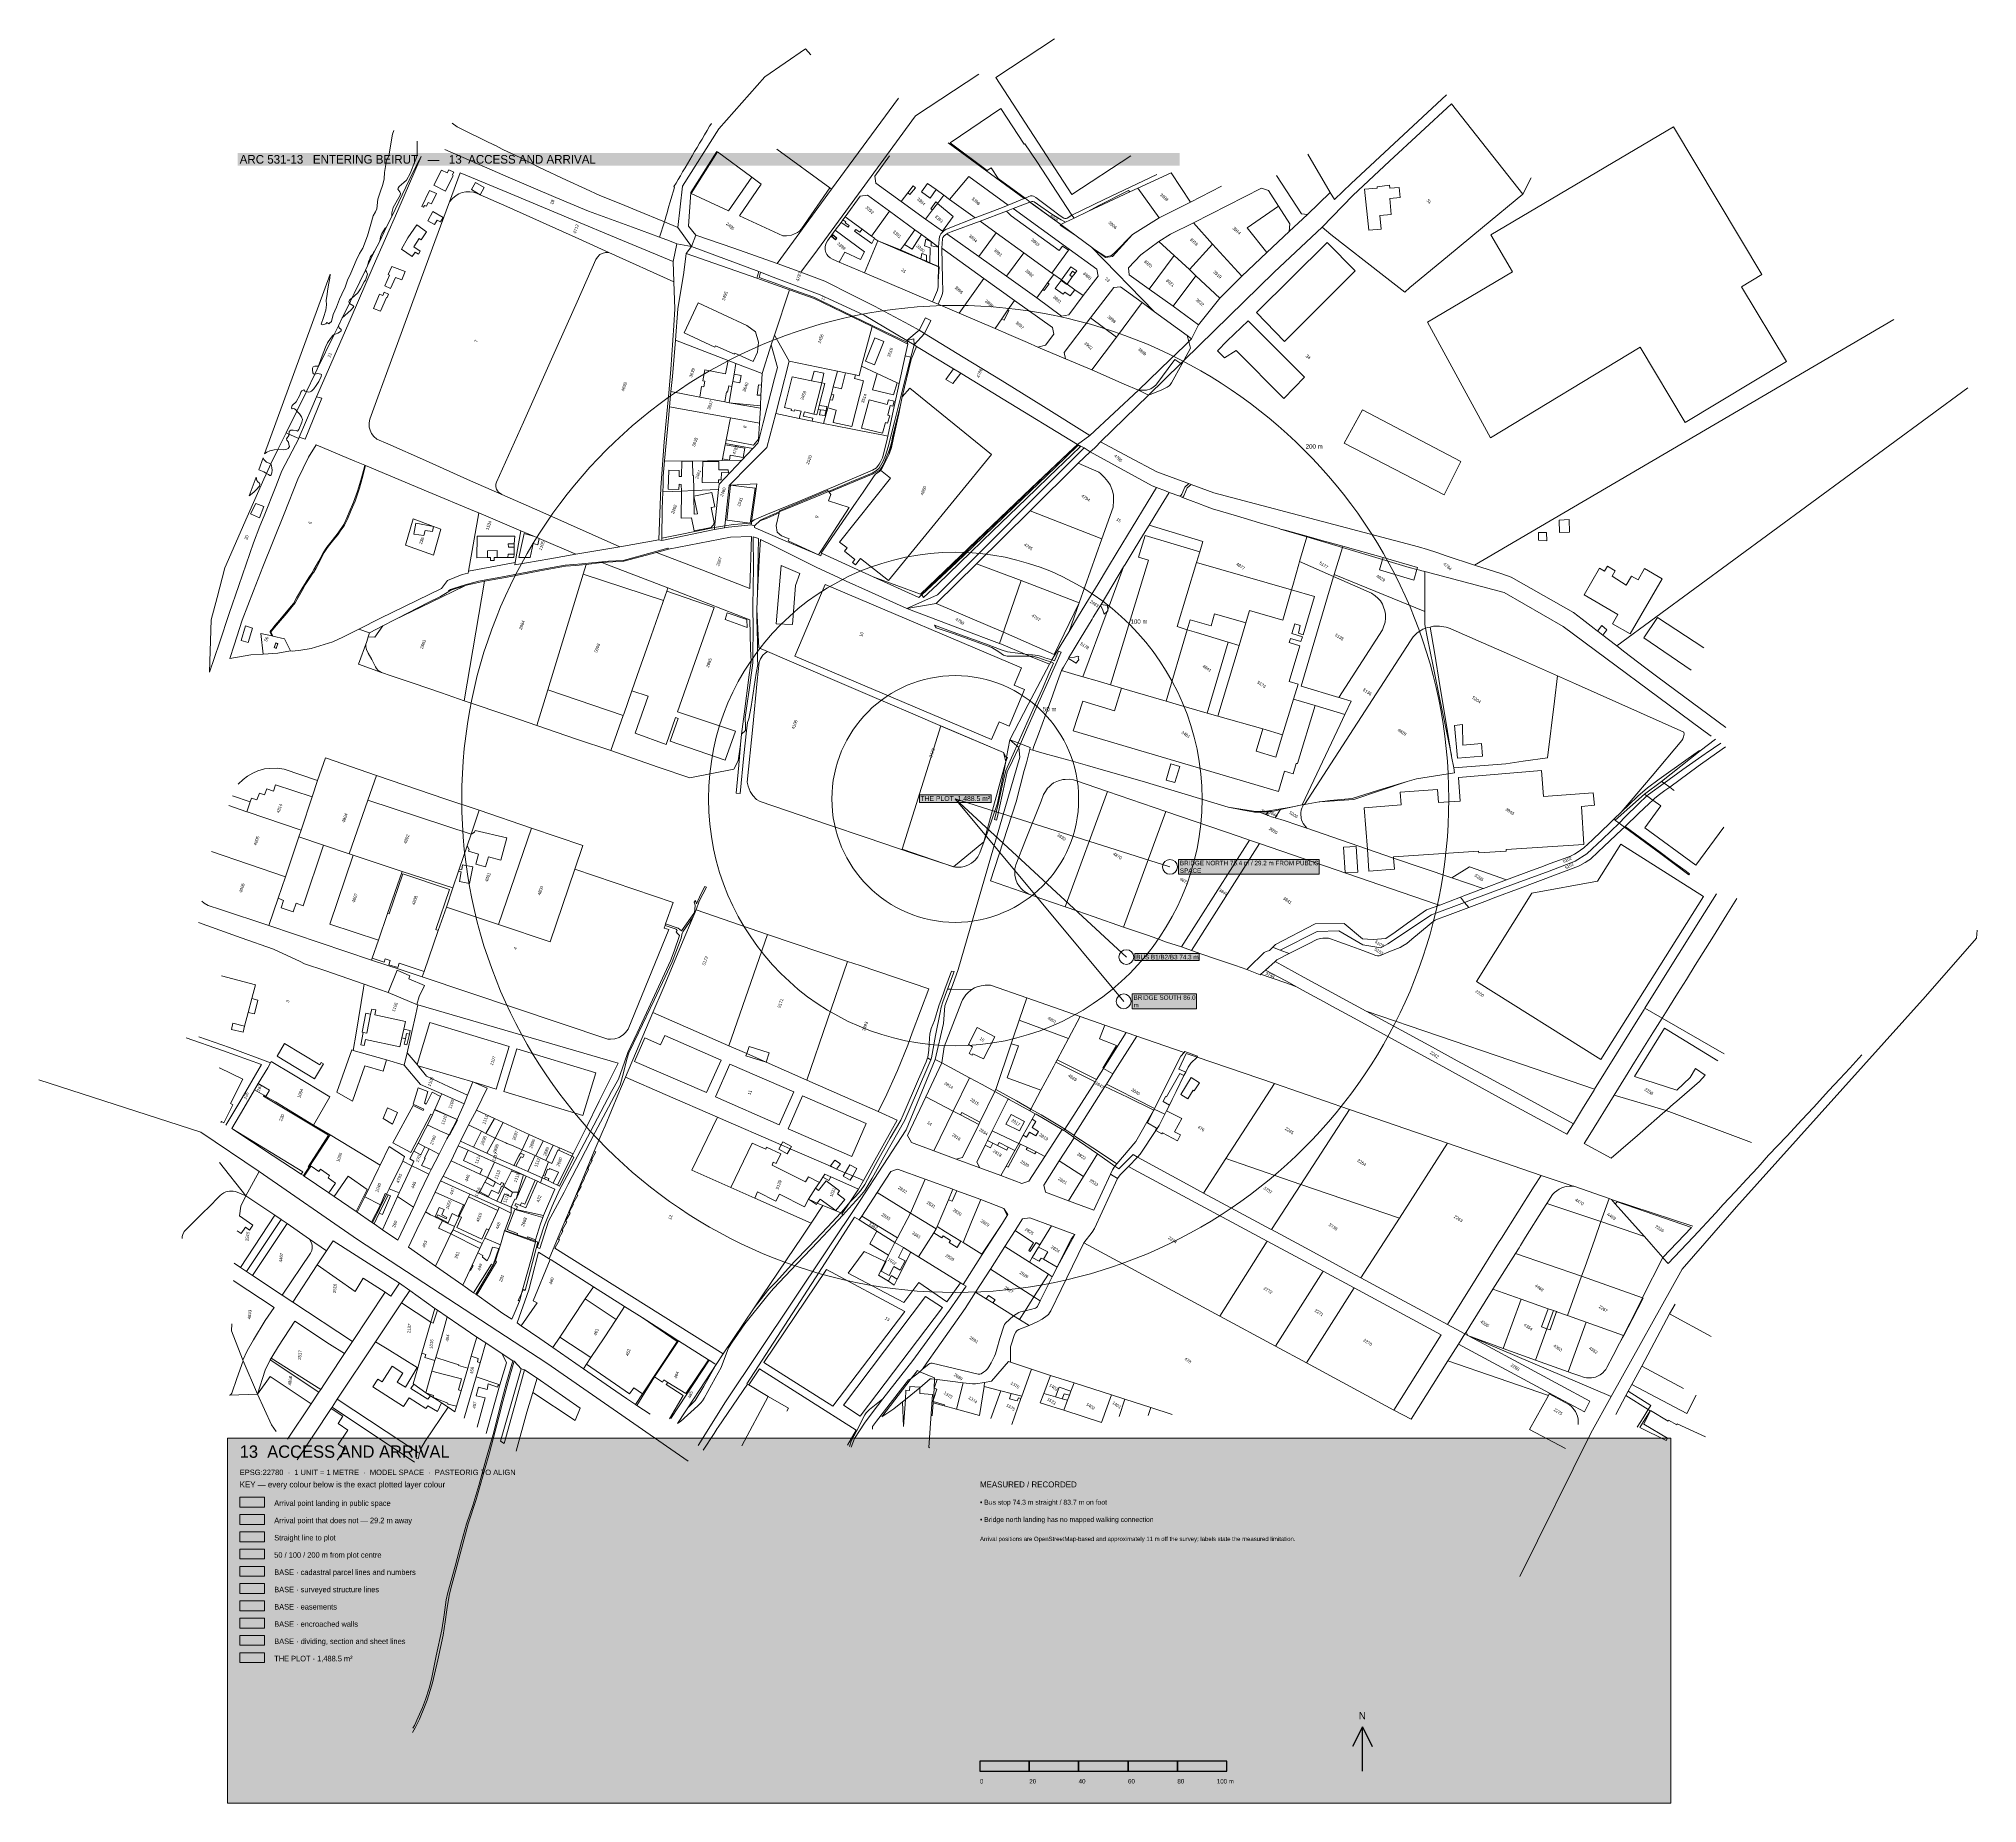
# Model space of a CAD drawing. Header units: metres. Extents: x -334141 to -333355, y -28156 to -27441.
import ezdxf

# ---------------------------------------------------------------- set-up
doc = ezdxf.new("R2010")
doc.units = ezdxf.units.M
for name, color, linetype, lineweight, true_color in [('EB-13-ACCESS-DISCONNECTED', 7, 'CONTINUOUS', 18, 0xa24c42), ('EB-13-ACCESS-DISTANCE', 7, 'CONTINUOUS', 18, 0x725d47), ('EB-13-ACCESS-PUBLIC', 7, 'CONTINUOUS', 18, 0x62705d), ('EB-13-ACCESS-RINGS', 7, 'CONTINUOUS', 18, 0x8a8d90), ('EB-BASE-CADASTRAL-AREA', 7, 'CONTINUOUS', 9, 0x8a8d90), ('EB-BASE-DIVIDING', 7, 'CONTINUOUS', 18, 0xc8bcac), ('EB-BASE-EASEMENTS', 7, 'CONTINUOUS', 18, 0x71806b), ('EB-BASE-ENCROACHED', 7, 'CONTINUOUS', 18, 0x725d47), ('EB-BASE-PARCEL-NUMBERS', 7, 'CONTINUOUS', 9, 0x8a8d90), ('EB-BASE-PARCELS', 7, 'CONTINUOUS', 18, 0x8a8d90), ('EB-BASE-SECTIONS', 7, 'CONTINUOUS', 9, 0xded8cf), ('EB-BASE-SHEETS', 7, 'CONTINUOUS', 9, 0xded8cf), ('EB-BASE-STRUCTURES', 7, 'CONTINUOUS', 18, 0x4e504d), ('EB-KEY-BACKGROUND', 7, 'CONTINUOUS', 0, 0xf4f2ed), ('EB-KEY-SCALE', 7, 'CONTINUOUS', 25, 0x151515), ('EB-KEY-TEXT', 7, 'CONTINUOUS', 13, 0x151515), ('EB-PLOT-OUTLINE', 7, 'CONTINUOUS', 18, 0x151515), ('EB-TITLE', 7, 'CONTINUOUS', 25, 0x151515)]:
    doc.layers.add(name, color=color, linetype=linetype, lineweight=lineweight, true_color=true_color)
doc.styles.add('OD-INTER', font='Inter.ttf')

msp = doc.modelspace()

# ---------------------------------------------------------------- hatches: boundary and pattern name
at = {"layer": 'EB-13-ACCESS-DISCONNECTED', "transparency": 33554656}
msp.add_hatch(color=256, dxfattribs=at).paths.add_polyline_path([(-334059.11, -28042.72), (-334049.11, -28042.72), (-334049.11, -28038.72), (-334059.11, -28038.72)])
at = {"layer": 'EB-13-ACCESS-DISTANCE', "transparency": 33554656}
msp.add_hatch(color=256, dxfattribs=at).paths.add_polyline_path([(-334059.11, -28049.72), (-334049.11, -28049.72), (-334049.11, -28045.72), (-334059.11, -28045.72)])
at = {"layer": 'EB-13-ACCESS-PUBLIC', "transparency": 33554656}
msp.add_hatch(color=256, dxfattribs=at).paths.add_polyline_path([(-334059.11, -28035.72), (-334049.11, -28035.72), (-334049.11, -28031.72), (-334059.11, -28031.72)])
at = {"layer": 'EB-13-ACCESS-RINGS', "transparency": 33554656}
msp.add_hatch(color=256, dxfattribs=at).paths.add_polyline_path([(-334059.11, -28056.72), (-334049.11, -28056.72), (-334049.11, -28052.72), (-334059.11, -28052.72)])
at = {"layer": 'EB-BASE-DIVIDING', "transparency": 33554656}
msp.add_hatch(color=256, dxfattribs=at).paths.add_polyline_path([(-334059.11, -28091.72), (-334049.11, -28091.72), (-334049.11, -28087.72), (-334059.11, -28087.72)])
at = {"layer": 'EB-BASE-EASEMENTS', "transparency": 33554656}
msp.add_hatch(color=256, dxfattribs=at).paths.add_polyline_path([(-334059.11, -28077.72), (-334049.11, -28077.72), (-334049.11, -28073.72), (-334059.11, -28073.72)])
at = {"layer": 'EB-BASE-ENCROACHED', "transparency": 33554656}
msp.add_hatch(color=256, dxfattribs=at).paths.add_polyline_path([(-334059.11, -28084.72), (-334049.11, -28084.72), (-334049.11, -28080.72), (-334059.11, -28080.72)])
at = {"layer": 'EB-BASE-PARCELS', "transparency": 33554656}
msp.add_hatch(color=256, dxfattribs=at).paths.add_polyline_path([(-334059.11, -28063.72), (-334049.11, -28063.72), (-334049.11, -28059.72), (-334059.11, -28059.72)])
at = {"layer": 'EB-BASE-STRUCTURES', "transparency": 33554656}
msp.add_hatch(color=256, dxfattribs=at).paths.add_polyline_path([(-334059.11, -28070.72), (-334049.11, -28070.72), (-334049.11, -28066.72), (-334059.11, -28066.72)])
at = {"layer": 'EB-KEY-BACKGROUND', "transparency": 33554687}
msp.add_hatch(color=256, dxfattribs=at).paths.add_polyline_path([(-334064.11, -28007.72), (-333479.11, -28007.72), (-333479.11, -28155.72), (-334064.11, -28155.72)])
at = {"layer": 'EB-KEY-SCALE', "transparency": 33554687}
for points in [[(-333759.11, -28142.72), (-333739.11, -28142.72), (-333739.11, -28138.72), (-333759.11, -28138.72)], [(-333719.11, -28142.72), (-333699.11, -28142.72), (-333699.11, -28138.72), (-333719.11, -28138.72)], [(-333679.11, -28142.72), (-333659.11, -28142.72), (-333659.11, -28138.72), (-333679.11, -28138.72)]]:
    msp.add_hatch(color=256, dxfattribs=at).paths.add_polyline_path(points)
at = {"layer": 'EB-PLOT-OUTLINE', "transparency": 33554656}
msp.add_hatch(color=256, dxfattribs=at).paths.add_polyline_path([(-334059.11, -28098.72), (-334049.11, -28098.72), (-334049.11, -28094.72), (-334059.11, -28094.72)])

# ---------------------------------------------------------------- linework, layer by layer
at = {"layer": 'EB-13-ACCESS-DISCONNECTED'}
msp.add_lwpolyline([(-334059.11, -28042.72), (-334049.11, -28042.72), (-334049.11, -28038.72), (-334059.11, -28038.72)], close=True, dxfattribs=at)
msp.add_circle((-333682.1, -27776.22), 3, dxfattribs=at)
at = {"layer": 'EB-13-ACCESS-DISTANCE'}
for p in [(-333682.1, -27776.22), (-333700.87, -27830.73), (-333699.77, -27812.79)]:
    msp.add_line(p, (-333769.11, -27748.71), dxfattribs=at)
msp.add_lwpolyline([(-334059.11, -28049.72), (-334049.11, -28049.72), (-334049.11, -28045.72), (-334059.11, -28045.72)], close=True, dxfattribs=at)
at = {"layer": 'EB-13-ACCESS-PUBLIC'}
msp.add_lwpolyline([(-334059.11, -28035.72), (-334049.11, -28035.72), (-334049.11, -28031.72), (-334059.11, -28031.72)], close=True, dxfattribs=at)
for centre in [(-333699.77, -27812.79), (-333700.87, -27830.73)]:
    msp.add_circle(centre, 3, dxfattribs=at)
at = {"layer": 'EB-13-ACCESS-RINGS'}
msp.add_lwpolyline([(-334059.11, -28056.72), (-334049.11, -28056.72), (-334049.11, -28052.72), (-334059.11, -28052.72)], close=True, dxfattribs=at)
for radius in [200, 100, 50]:
    msp.add_circle((-333769.11, -27748.71), radius, dxfattribs=at)
at = {"layer": 'EB-BASE-CADASTRAL-AREA'}
for points in [[(-333818.63, -27520.04), (-333817.09, -27521.4), (-333817.7, -27522.1), (-333819.25, -27520.74), (-333818.63, -27520.04)], [(-333818.64, -27520.14), (-333817.2, -27521.41), (-333817.71, -27521.98), (-333819.15, -27520.72), (-333818.64, -27520.14)], [(-334045.19, -27687.37), (-334044.48, -27685.44), (-334043.61, -27685.75), (-334044.32, -27687.69), (-334045.19, -27687.37)], [(-334045.09, -27687.34), (-334044.43, -27685.54), (-334043.71, -27685.8), (-334044.37, -27687.6), (-334045.09, -27687.34)]]:
    msp.add_lwpolyline(points, dxfattribs=at)
at = {"layer": 'EB-BASE-DIVIDING'}
for points in [[(-334043.62, -27607.09), (-334045.11, -27607.25), (-334046.95, -27607.64), (-334048.05, -27608.14), (-334049.05, -27608.83), (-334022.47, -27536), (-334022.63, -27537.69), (-334022.93, -27539.68), (-334023.39, -27541.94), (-334023.85, -27545.05), (-334024.04, -27546.54), (-334023.93, -27548.42), (-334024.23, -27550.56), (-334025.11, -27553.56), (-334026.11, -27556.31), (-334025.61, -27556.54), (-334024.16, -27556.12), (-334023.74, -27555.66), (-334023.05, -27556.16), (-334022.66, -27555.89), (-334021.93, -27555.24), (-334021.19, -27552.29), (-334019.87, -27549.38), (-334018.66, -27546.19), (-334017.74, -27544.09), (-334016.31, -27541.25), (-334015.46, -27538.49), (-334014.1, -27535.62), (-334011.86, -27530.48), (-334010.54, -27527.64), (-334009.16, -27525.46), (-334007.27, -27520.51), (-334005.98, -27515.76), (-334005.01, -27512.39), (-334004.11, -27510.78), (-334003.53, -27509.47), (-334003.11, -27505.64), (-334002.21, -27502.73), (-334001.04, -27499.7), (-334000.59, -27497.4), (-334000.43, -27494.87), (-333999.57, -27490), (-333998.67, -27488.12), (-333998.49, -27487.19), (-333997.2, -27479.24), (-333996.63, -27477.77)], [(-333987.23, -27482.04), (-333987.21, -27483.56), (-333987.16, -27487.76), (-333987.75, -27489.41), (-333987.94, -27490.06), (-333990.05, -27495.19), (-333991.48, -27497.95), (-333992.57, -27498.88), (-333994.43, -27500.54), (-333994.88, -27501.15), (-333995.03, -27501.6), (-333994.25, -27502.6), (-333993.9, -27503.34), (-333994.09, -27504.01), (-333996.96, -27509.01), (-333997.5, -27511.16), (-333997.52, -27512.62)], [(-333741.17, -27505.4), (-333747.65, -27508.01)], [(-333999.72, -27517.08), (-334000.13, -27517.35), (-334000.84, -27518.38), (-334001.48, -27519.5), (-334002.09, -27520.91), (-334002.35, -27522.58)], [(-333633.83, -27518.69), (-333626.43, -27511.79)], [(-333876.04, -27524.75), (-333881.93, -27523.75)], [(-333775.9, -27525.07), (-333775.66, -27521.76), (-333775.5, -27520.84), (-333775.25, -27520.15), (-333774.9, -27519.68), (-333774.07, -27518.75)], [(-334004.41, -27526.75), (-334004.94, -27527.23), (-334005.29, -27528.09), (-334006.09, -27528.86), (-334006.38, -27529.76), (-334006.96, -27531.04), (-334007.34, -27532.66)], [(-334013.62, -27545.74), (-334014.23, -27546.11), (-334014.64, -27546.5), (-334014.9, -27547.04), (-334014.64, -27547.83)], [(-333778.33, -27547.26), (-333776.05, -27548.22)], [(-333783.73, -27558.72), (-333781.18, -27553.74), (-333778.97, -27554.82), (-333781.54, -27560.04)], [(-333673.38, -27562.28), (-333670.52, -27556.58)], [(-334020.84, -27560.44), (-334021.37, -27560.83), (-334022.27, -27562.08), (-334023.52, -27563.78), (-334024.36, -27565.58), (-334025.68, -27569.07), (-334026.91, -27572.44), (-334027.36, -27573.35), (-334027.91, -27573.26), (-334028.7, -27573.24), (-334029.28, -27573.56), (-334029.65, -27574.15), (-334029.63, -27574.78), (-334029.53, -27576), (-334029.19, -27576.46), (-334028.61, -27576.49)], [(-333785.84, -27564.69), (-333788.78, -27562.87)], [(-333781.54, -27560.04), (-333783.73, -27558.72)], [(-333789.38, -27569.06), (-333787.1, -27569.65)], [(-334032.05, -27583.58), (-334032.68, -27583.4), (-334033.16, -27582.89), (-334033.96, -27583.34), (-334034.31, -27583.82), (-334034.74, -27585.04), (-334036.22, -27587.7), (-334037.79, -27589.24), (-334038.03, -27589.63), (-334038.16, -27590.24), (-334037.9, -27590.52), (-334037.32, -27590.46), (-334036.84, -27590.65), (-334036.36, -27591.01), (-334035.95, -27591.6)], [(-333714.61, -27601.36), (-333694.84, -27582.96)], [(-334046.53, -27612.84), (-334048.23, -27612.25), (-334049.28, -27611.16), (-334049.55, -27610.5), (-334051.31, -27615.26), (-334049.28, -27616.08), (-334048.29, -27616.77)], [(-333722.05, -27609.37), (-333731.06, -27618.01), (-333736.38, -27623.14), (-333743.95, -27630.46), (-333753.85, -27640.06), (-333762.77, -27648.73), (-333776.38, -27661.79), (-333781.93, -27667.06), (-333782.6, -27665.94), (-333776.7, -27660.46), (-333768.61, -27652.91), (-333761.73, -27646.23), (-333753.5, -27638.33), (-333745.36, -27630.46), (-333728.58, -27614.3), (-333719.4, -27605.41), (-333718.38, -27605.84)], [(-333718.38, -27605.84), (-333722.05, -27609.37)], [(-334052.2, -27619.57), (-334051.78, -27620.23), (-334051.09, -27620.71), (-334050.95, -27621.18), (-334051.09, -27621.94), (-334052.46, -27623.43), (-334053.4, -27624.37), (-334055.22, -27625.89), (-334052.49, -27618.24)], [(-334052.49, -27618.24), (-334052.2, -27619.57)], [(-333889.24, -27643.64), (-333888.1, -27643.89)], [(-333849.25, -27665.23), (-333848.94, -27649.6), (-333848.81, -27643.19), (-333851.02, -27642.47), (-333850.91, -27654.86), (-333851.16, -27670.54), (-333851.08, -27679.91), (-333851.22, -27690.12), (-333851.19, -27693.47), (-333852.43, -27702.57), (-333853.86, -27712.87), (-333854.28, -27715.71), (-333854.31, -27716.57), (-333854.07, -27718.33), (-333854.1, -27721.02), (-333855.71, -27722.41)], [(-333851.83, -27637.55), (-333850.51, -27638.03)], [(-333885.38, -27647.42), (-333885.55, -27647.05), (-333895.82, -27649.95), (-333903.64, -27652.05), (-333909.64, -27652.28), (-333920.4, -27653.41), (-333927.22, -27653.92), (-333937.75, -27655.88), (-333951.78, -27658.59), (-333962.28, -27660.46), (-333967.75, -27661.87), (-333972.51, -27663.36), (-333973.68, -27663.83), (-333974.52, -27664.29), (-333974.31, -27664.67)], [(-333922.86, -27649.54), (-333905.03, -27646.51)], [(-333890.21, -27648.8), (-333903.39, -27652.36), (-333912.3, -27652.82)], [(-333856.12, -27726.57), (-333856.77, -27734.94), (-333857.96, -27746.31), (-333856.35, -27746.52), (-333854.83, -27731.12), (-333853.74, -27721.11), (-333853.29, -27717.68), (-333852.8, -27716.16), (-333851.88, -27711.17), (-333850.63, -27703.14), (-333849.85, -27697.71), (-333849.17, -27694.18), (-333849.21, -27692.15), (-333849.29, -27685.02), (-333849.55, -27675.55), (-333849.48, -27671.94)], [(-334010.86, -27679.83), (-334006.47, -27681.41)], [(-333744.15, -27727.18), (-333745.12, -27729.37), (-333748.65, -27737.1), (-333749.79, -27742.22), (-333751.7, -27750.76), (-333753.23, -27757.05), (-333752.4, -27757.31), (-333752.03, -27755.77), (-333750.08, -27747.15), (-333748.02, -27737.67), (-333745.96, -27733.31), (-333743.4, -27727.81)], [(-333743.63, -27726.02), (-333744.15, -27727.18)], [(-333743.4, -27727.81), (-333742.71, -27726.34)], [(-333886.49, -27799.37), (-333881.46, -27801), (-333880.12, -27802.08), (-333875.02, -27795.15), (-333874.77, -27794.68), (-333874.7, -27793.5), (-333874.58, -27791.69), (-333874.96, -27790.49), (-333874.43, -27789.88), (-333874.03, -27791.14), (-333872.21, -27787.32), (-333870.6, -27784.21), (-333869.87, -27784.46), (-333872.92, -27790.13), (-333874.15, -27793.68)], [(-333875.31, -27796.41), (-333879.5, -27802.51), (-333879.75, -27803.04), (-333880.26, -27805.17), (-333882.36, -27810.84), (-333883.78, -27814.73), (-333886.73, -27820.83), (-333891.12, -27830.22), (-333897.43, -27843.45), (-333901.35, -27851.58), (-333902.28, -27854.15), (-333903.49, -27859.11), (-333904.9, -27864.66), (-333907.4, -27869.31), (-333910.73, -27875.63), (-333914.99, -27883.74), (-333921.03, -27895.19), (-333926.02, -27904.8), (-333927.6, -27908.01), (-333933.99, -27919.79), (-333937.49, -27930.88), (-333938.59, -27930.43), (-333935.87, -27922.12), (-333932.46, -27913.69), (-333929.5, -27907.11), (-333926.51, -27901.56), (-333922.09, -27893.2), (-333915.58, -27880.93), (-333908.37, -27867.28), (-333905.64, -27862.26), (-333903.19, -27855.35), (-333901.79, -27851.46), (-333898.06, -27843.51), (-333894.2, -27835.32), (-333888.57, -27823.07), (-333884.46, -27814.29), (-333883, -27810.4), (-333880.93, -27804.05), (-333881.68, -27803.27), (-333882.18, -27802.52), (-333881.83, -27801.96), (-333882.16, -27801.51), (-333886.71, -27800)], [(-333780.42, -27853.68), (-333780.29, -27853.29), (-333779.81, -27850.49), (-333779.6, -27845.59), (-333779.47, -27843.96), (-333778.84, -27841.76), (-333777.6, -27838.5), (-333775.72, -27832.54), (-333773.91, -27827.47), (-333773.28, -27825.75), (-333770.63, -27818.5), (-333769.61, -27818.64), (-333772.24, -27825.76)], [(-333645.32, -27819.73), (-333645.55, -27820.04), (-333650.99, -27817.78)], [(-333772.24, -27825.76), (-333774.16, -27830.94), (-333774.82, -27833.14), (-333775.21, -27835.27), (-333777.08, -27844.63), (-333778.73, -27853.68), (-333779.05, -27854.48)], [(-333772.24, -27825.76), (-333770.82, -27825.78)], [(-333770.82, -27825.78), (-333762.45, -27825.88)], [(-333779.05, -27854.48), (-333779.39, -27855.35), (-333784.81, -27867.94), (-333789.61, -27878.82), (-333792.45, -27883.86), (-333798.08, -27893.86), (-333802.83, -27902.44), (-333805.75, -27907.41), (-333807.73, -27909.85), (-333812.22, -27914.71), (-333814.7, -27917.34)], [(-333811.86, -27912.12), (-333809.5, -27909.78), (-333807.57, -27907.48), (-333805.77, -27904.89), (-333801.48, -27896.8), (-333795.45, -27886.24), (-333791.24, -27878.82), (-333790.21, -27876.69), (-333783.97, -27862.29), (-333780.94, -27855.27), (-333780.42, -27853.68)], [(-333780.42, -27853.68), (-333779.05, -27854.48)], [(-333671.14, -27853.31), (-333670.95, -27852.89), (-333676.08, -27851.02), (-333676.35, -27851.52)], [(-333698.96, -27897.64), (-333695.26, -27893.88)], [(-334067.34, -27896.04), (-334056.56, -27909.58)], [(-333706.2, -27900.83), (-333703.36, -27902.57)], [(-333531.71, -27901.25), (-333518.73, -27905.64)], [(-333814.7, -27917.34), (-333818.61, -27921.51), (-333824.7, -27928), (-333833.38, -27937.12), (-333842.84, -27947.08), (-333845.04, -27949.83), (-333854.45, -27961.42), (-333857.35, -27965.74), (-333859.55, -27968.87), (-333860.97, -27971.11), (-333864.02, -27979.07), (-333866.38, -27983.48), (-333870.93, -27991.51), (-333871.62, -27992.59), (-333872.28, -27993.48), (-333873.47, -27994.6), (-333880.5, -28001.02), (-333881.66, -28001.8)], [(-333815.49, -27916.48), (-333820.96, -27922.24), (-333828.48, -27930.2), (-333834.35, -27936.34), (-333841.6, -27944.22), (-333844.61, -27947.39), (-333846.73, -27949.9), (-333850.68, -27954.99)], [(-333814.9, -27916.72), (-333814.95, -27917.09), (-333814.7, -27917.34)], [(-333994.31, -27944.99), (-333990.16, -27947.89)], [(-334016.69, -27973.51), (-334013.45, -27968.52)], [(-333952.74, -27973.61), (-333948.4, -27976.37)], [(-333989.01, -28127.07), (-333987.95, -28125.19), (-333986.29, -28121.6), (-333984.2, -28116.6), (-333983.13, -28113.94), (-333981.86, -28109.99), (-333980.97, -28106.91), (-333980.17, -28103.43), (-333978.82, -28097.57), (-333976.69, -28087.66), (-333975.81, -28082.2), (-333975.1, -28077.3), (-333974.6, -28073.96), (-333974.03, -28070.8), (-333973.08, -28067.14), (-333971.51, -28061.22), (-333968.66, -28050.56), (-333966.46, -28042.43), (-333963.23, -28032.64), (-333962.2, -28028.8), (-333959.88, -28020.71), (-333957.86, -28013.71), (-333954.06, -27999.26), (-333952.41, -27992.95), (-333950.32, -27984.96), (-333948.26, -27977.93), (-333947.92, -27976.54)], [(-333948.4, -27976.37), (-333950.98, -27985.17), (-333953.35, -27994.44), (-333956.15, -28005.3), (-333959.31, -28016.59), (-333962.26, -28026.96), (-333964.67, -28035.01), (-333967.18, -28042.51), (-333969.17, -28049.78), (-333971.83, -28059.69), (-333974.81, -28070.3), (-333975.41, -28073.28), (-333976.28, -28079.36), (-333977.24, -28085.43), (-333979.49, -28095.94), (-333981.41, -28105.38), (-333982.33, -28109.07), (-333983.79, -28113.72), (-333985.07, -28116.95), (-333986.77, -28120.89), (-333988.22, -28124.19), (-333989, -28125.27)], [(-333947.92, -27976.54), (-333948.4, -27976.37)], [(-333945.03, -27979.71), (-333947.92, -27976.54)], [(-333877.51, -27995.45), (-333874.48, -27992.48), (-333871.04, -27986.68), (-333866.04, -27977.92)], [(-334063.3, -27990.39), (-334051.93, -27989.97)]]:
    msp.add_lwpolyline(points, dxfattribs=at)
msp.add_lwpolyline([(-334059.11, -28091.72), (-334049.11, -28091.72), (-334049.11, -28087.72), (-334059.11, -28087.72)], close=True, dxfattribs=at)
at = {"layer": 'EB-BASE-EASEMENTS'}
for points in [[(-334008.18, -27534.42), (-334007.72, -27535.06), (-334007.36, -27536.01), (-334007.54, -27536.84), (-334008.19, -27538.39), (-334008.67, -27539.16), (-334010.09, -27541.95), (-334011.28, -27543.62), (-334012.53, -27544.8), (-334013.62, -27545.74)], [(-333848.73, -27534.98), (-333849.59, -27537.58)], [(-333788.5, -27563.75), (-333795.01, -27560.56), (-333810.13, -27553.25), (-333823.95, -27546.53), (-333826.5, -27545.37), (-333834.51, -27542.52), (-333842.54, -27539.54), (-333848.61, -27537.35), (-333848.01, -27535.26)], [(-333720.53, -27535.57), (-333721.59, -27534.85), (-333722.71, -27536.45), (-333721.69, -27537.15)], [(-334014.64, -27547.83), (-334013.3, -27548.72), (-334012.88, -27549.08), (-334013.06, -27549.5), (-334014.13, -27550.57), (-334017.53, -27553.71)], [(-333873.3, -27547.6), (-333879.03, -27559.74)], [(-333879.03, -27559.74), (-333866.52, -27565.61), (-333866.28, -27565.04), (-333858.65, -27568.48), (-333858.49, -27568.08), (-333850.97, -27571.43), (-333849.27, -27567.63), (-333848.89, -27563.51), (-333850.14, -27559.35), (-333853.58, -27556.77), (-333873.3, -27547.6)], [(-334019.12, -27556.95), (-334018.76, -27557.82), (-334017.99, -27558.47), (-334018.05, -27558.95), (-334018.64, -27559.54), (-334019.3, -27559.96), (-334020.04, -27560.25), (-334020.84, -27560.44)], [(-334028.61, -27576.49), (-334027.52, -27576.24), (-334026.27, -27576.47), (-334025.97, -27576.71), (-334026.15, -27577.43), (-334027.04, -27579.45), (-334028.17, -27581.17), (-334029.06, -27582.54), (-334030.07, -27583.49), (-334030.6, -27583.67), (-334031.2, -27583.84), (-334032.05, -27583.58)], [(-333827.34, -27579.23), (-333826.35, -27575.34), (-333822.41, -27576.19), (-333823.26, -27580.1)], [(-333823.26, -27580.1), (-333821.99, -27580.37), (-333824.21, -27589.2)], [(-333820.18, -27624.4), (-333808.58, -27619.51), (-333802.41, -27616.9), (-333800.44, -27615.89), (-333799.69, -27615.46), (-333798.99, -27614.39), (-333797.99, -27612.47), (-333795.97, -27607.41), (-333795, -27604.31), (-333794.49, -27602.11), (-333793.36, -27597.13), (-333791.31, -27589.13)], [(-334035.95, -27591.6), (-334034.92, -27592.58), (-334034.03, -27593.83), (-334033.68, -27594.9), (-334033.97, -27595.97), (-334035.1, -27598.94), (-334035.7, -27599.59), (-334036.17, -27599.35), (-334037.42, -27599.24), (-334038.43, -27599.29), (-334038.84, -27599.53), (-334039.08, -27599.83), (-334039.08, -27600.42), (-334039.14, -27600.88)], [(-333824.63, -27590.87), (-333825.17, -27592.97), (-333826.46, -27592.69)], [(-333823.71, -27590.99), (-333824.12, -27593.02), (-333821.91, -27593.32), (-333821.39, -27591.28)], [(-334039.14, -27600.88), (-334039.2, -27601.37), (-334040.09, -27602.68), (-334039.97, -27603.33), (-334039.38, -27604.05), (-334039.14, -27605.06), (-334038.99, -27605.89), (-334039.47, -27606.6), (-334040, -27606.96), (-334041.42, -27607.14), (-334043.62, -27607.09)], [(-334046.53, -27612.84), (-334046.21, -27613.66), (-334046.04, -27614.47), (-334045.95, -27615.4), (-334046.1, -27616.5), (-334046.3, -27617.28), (-334046.59, -27617.6), (-334046.85, -27617.57), (-334047.46, -27617.14), (-334048.29, -27616.77)], [(-334046.1, -27682.62), (-334046.75, -27681.18), (-334046.73, -27680.85), (-334046.52, -27680.45), (-334046.13, -27679.96), (-334044.68, -27678.33), (-334042.15, -27675.27), (-334038.25, -27670.63), (-334037.23, -27669.33), (-334037.05, -27669.01), (-334036.02, -27667.18), (-334035.64, -27666.47), (-334033.89, -27663.53), (-334031.14, -27659.01), (-334029.9, -27657.14), (-334029, -27655.71), (-334027.15, -27652.4), (-334026.47, -27651.2), (-334025.41, -27649.21), (-334024.4, -27647.51), (-334023.77, -27646.64), (-334022.22, -27644.6), (-334019.18, -27640.81), (-334016.89, -27637.4), (-334016.05, -27635.67), (-334014.72, -27632.52), (-334012.97, -27628.38), (-334011.42, -27623.97), (-334009.79, -27618.58), (-334008.99, -27615.56), (-334008.43, -27613.46)], [(-334008.16, -27613.58), (-334009.49, -27618.88), (-334010.62, -27622.74), (-334012.37, -27627.97), (-334013.92, -27631.71), (-334015.38, -27635.24), (-334016.66, -27637.8), (-334017.17, -27638.5), (-334018.35, -27640.21), (-334019.39, -27641.66), (-334020.89, -27643.55), (-334023.08, -27646.25), (-334024.08, -27647.57), (-334024.81, -27648.83), (-334025.99, -27651), (-334028.18, -27655.1), (-334029.08, -27656.79), (-334029.68, -27657.54), (-334030.74, -27659.14), (-334032.57, -27661.97), (-334033.85, -27664.27), (-334035.94, -27668.04), (-334036.58, -27669.21), (-334037.78, -27670.7), (-334040.03, -27673.35), (-334044.19, -27678.25), (-334046.35, -27680.8), (-334046.41, -27681.04), (-334046.34, -27681.24), (-334045.7, -27682.71)], [(-333848.03, -27635.74), (-333847.93, -27635.9), (-333845.32, -27634.85), (-333840.53, -27632.77)], [(-333888.08, -27643.05), (-333881.22, -27641.68), (-333866.63, -27638.71)], [(-333866.63, -27638.71), (-333862.52, -27638.04)], [(-333862.52, -27638.04), (-333859.19, -27637.43), (-333851.75, -27636.97)], [(-333954.78, -27650.88), (-333956.04, -27650.9), (-333956.02, -27652.11), (-333957.48, -27652.08), (-333957.48, -27650.87), (-333958.64, -27650.9)], [(-333950.39, -27650.87), (-333947.97, -27650.85), (-333947.91, -27649.51)], [(-333947.87, -27646.64), (-333947.84, -27645.31)], [(-333740.76, -27690.02), (-333743.7, -27689.6), (-333747.94, -27689.06), (-333750.09, -27688.33), (-333756.84, -27685.82), (-333770.02, -27681.04), (-333777.5, -27678.33), (-333776.8, -27679.3), (-333769.52, -27681.77), (-333754.33, -27687.33), (-333751.44, -27689.02), (-333749.55, -27690.45), (-333748.05, -27690.8), (-333738.73, -27690.87)], [(-333742.71, -27726.34), (-333740.21, -27720.66), (-333735.89, -27710.93), (-333730.09, -27697.98), (-333727.32, -27691.6), (-333726.22, -27689.17), (-333727.34, -27688.86), (-333728.87, -27692.68), (-333729.93, -27692.35)], [(-333729.93, -27692.35), (-333732.79, -27691.57), (-333734.12, -27690.93), (-333735.69, -27690.55), (-333737.84, -27690.29), (-333739.53, -27690), (-333740.52, -27690.12)], [(-333738.73, -27690.87), (-333737.65, -27690.83), (-333735.26, -27691.44), (-333732.26, -27692.56), (-333730.39, -27693.13)], [(-333667.08, -27713.87), (-333658.51, -27685.13)], [(-333730.39, -27693.13), (-333729.25, -27693.64), (-333731.08, -27697.63), (-333733.92, -27704.29), (-333736.43, -27709.91), (-333739.56, -27716.83), (-333743.63, -27726.02)], [(-334054.81, -27749.87), (-334062.01, -27747.4)], [(-334055.63, -27835.25), (-334053.1, -27835.75), (-334051.73, -27830.2), (-334054.14, -27829.56)], [(-334061.87, -27839.59), (-334062.42, -27842.07), (-334057.7, -27843.16), (-334057.13, -27840.81)], [(-334006.04, -27835.89), (-334007.96, -27835.46), (-334009.54, -27843.19), (-334009.08, -27843.29)], [(-333510.04, -27866.38), (-333544.01, -27854.71), (-333602.64, -27834.68)], [(-333991.91, -27845.87), (-333993.38, -27845.57)], [(-333990.35, -27844), (-333990, -27842.53), (-333992.61, -27842.05)], [(-333728.32, -27855.41), (-333712.45, -27863.28)], [(-333711.88, -27862.39), (-333727.79, -27854.42)], [(-333738.47, -27874.42), (-333744.34, -27871.06), (-333752.72, -27866.42)], [(-333708.45, -27865.18), (-333699.32, -27869.61), (-333688.71, -27874.85)], [(-333688.34, -27874.15), (-333695.57, -27870.5), (-333703.47, -27866.46), (-333707.88, -27864.28)], [(-333480.97, -27874.91), (-333502.09, -27868.75)], [(-333724.75, -27882.53), (-333726.23, -27881.54), (-333734.35, -27876.76), (-333738.47, -27874.42)], [(-333753.93, -27888.19), (-333756.04, -27887.06)], [(-333721.01, -27885.04), (-333721.27, -27884.85), (-333721.5, -27884.7), (-333724.3, -27882.82), (-333724.51, -27882.68), (-333724.75, -27882.53)], [(-333703.67, -27896.58), (-333710.66, -27891.91), (-333721.01, -27885.04)], [(-333747.62, -27889.85), (-333751.28, -27887.93), (-333751.97, -27889.16)], [(-333955.47, -27904.03), (-333958.74, -27902.17)], [(-333998.97, -27909.15), (-334002.63, -27916.56)], [(-333999.6, -27908.91), (-334000.18, -27908.6), (-334002.05, -27913.14)], [(-333945.45, -27913.41), (-333943.15, -27914.42), (-333938.37, -27903.67)], [(-333811.86, -27912.12), (-333814.21, -27915.1), (-333815.49, -27916.48)], [(-333733.41, -27935.23), (-333734.29, -27934.78), (-333735.11, -27936.08), (-333737.96, -27934.54)], [(-333818.74, -27994.86), (-333789.51, -27956.37), (-333821.35, -27939.34), (-333846.67, -27977.03)], [(-333881.22, -27968.38), (-333891.01, -27982.92)], [(-333869.12, -27976.04), (-333878.26, -27989.72), (-333885.61, -27985.23)], [(-333846.67, -27977.03), (-333818.74, -27994.86)]]:
    msp.add_lwpolyline(points, dxfattribs=at)
msp.add_lwpolyline([(-334059.11, -28077.72), (-334049.11, -28077.72), (-334049.11, -28073.72), (-334059.11, -28073.72)], close=True, dxfattribs=at)
at = {"layer": 'EB-BASE-ENCROACHED'}
for points in [[(-333677.32, -27572.54), (-333681.52, -27580.01), (-333681.74, -27580.39), (-333682.03, -27580.81), (-333682.45, -27581.26), (-333682.85, -27581.6), (-333683.22, -27581.83), (-333685.68, -27583.02), (-333690.12, -27584.83), (-333690.78, -27585.03)], [(-334027.94, -27585.66), (-334025.8, -27586.33), (-334032.58, -27602.93), (-334034.99, -27602.1)], [(-333690.78, -27585.03), (-333694.84, -27582.96)], [(-333802.45, -27658.64), (-333783.91, -27667.07), (-333759.8, -27643.69), (-333723.33, -27608.55)], [(-333626.61, -27642.24), (-333635.37, -27639.74), (-333637.36, -27639.29)], [(-333626.61, -27642.24), (-333626.67, -27642.45)], [(-333612.03, -27646.29), (-333620.58, -27643.9), (-333626.61, -27642.24)], [(-333612.03, -27646.29), (-333612.18, -27646.8)], [(-333612.03, -27646.29), (-333595.76, -27650.88)], [(-333576.69, -27679.01), (-333574.95, -27689.16), (-333572.57, -27703.5), (-333570.21, -27718.04), (-333567.99, -27731.5)], [(-333586.03, -27741.68), (-333607.65, -27748.97), (-333621.37, -27749.81)], [(-333645.82, -27754.01), (-333647.87, -27754.07), (-333649.36, -27753.79), (-333652.98, -27753.17), (-333658.51, -27752.09)], [(-333645.82, -27754.01), (-333642.18, -27753.82)], [(-333642.18, -27753.82), (-333640.77, -27753.74), (-333637.55, -27753.08), (-333637.36, -27753.04)], [(-333637.36, -27753.04), (-333627.93, -27751.01)], [(-333489.82, -27746.74), (-333501.74, -27757.29)], [(-333471.5, -27779.06), (-333471.8, -27779.46), (-333483.13, -27770.91), (-333497.92, -27760.07)], [(-333671.14, -27853.31), (-333675.57, -27851.87), (-333678.47, -27858.2), (-333675.74, -27859.45)], [(-333682.36, -27872.75), (-333684.93, -27871.38), (-333683.91, -27869.32), (-333683.54, -27869.48), (-333678.13, -27859.91), (-333676.43, -27860.84)], [(-333498.18, -27966.16), (-333494.86, -27959.71), (-333490.34, -27950.96), (-333490.58, -27950.83)], [(-333498.18, -27966.16), (-333499.93, -27969.23)], [(-333498.18, -27966.16), (-333498.33, -27966.09)], [(-333787.05, -27983.52), (-333784.49, -27980.4), (-333783.48, -27980.83)], [(-333783.48, -27980.83), (-333777.48, -27983.33), (-333777.49, -27983.8)], [(-333798.82, -27999.18), (-333787.05, -27983.52)]]:
    msp.add_lwpolyline(points, dxfattribs=at)
msp.add_lwpolyline([(-334059.11, -28084.72), (-334049.11, -28084.72), (-334049.11, -28080.72), (-334059.11, -28080.72)], close=True, dxfattribs=at)
at = {"layer": 'EB-BASE-PARCELS'}
for points in [[(-333831.72, -27535.2), (-333824.94, -27526.11), (-333814.96, -27512.5), (-333785.21, -27471.89), (-333759.51, -27454.89)], [(-333617.17, -27502.9), (-333615.44, -27505.73), (-333608.62, -27499.2), (-333570.1, -27463.26)], [(-333819.25, -27501.61), (-333792.16, -27464.66)], [(-333539.17, -27503.58), (-333568.04, -27467), (-333593.13, -27490.23), (-333608, -27504.09), (-333620.48, -27516.97)], [(-333886.46, -27512.97), (-333886.38, -27512.72), (-333885.9, -27511.14), (-333885.27, -27508.86), (-333884.61, -27506.66), (-333883.95, -27504.46), (-333883.29, -27502.21), (-333882.86, -27500.72), (-333883.13, -27500.54), (-333882.28, -27499.1), (-333881.39, -27497.62), (-333880.49, -27496.14), (-333879.6, -27494.57), (-333878.63, -27492.96), (-333877.66, -27491.33), (-333876.68, -27489.68), (-333875.71, -27488), (-333874.73, -27486.33), (-333873.74, -27484.64), (-333872.76, -27482.95), (-333871.75, -27481.29), (-333870.74, -27479.56), (-333869.72, -27477.77), (-333868.71, -27476.07), (-333868.22, -27475.34), (-333867.95, -27475.01)], [(-333976.01, -27485.44), (-333950.27, -27496.72), (-333930.99, -27504.91), (-333917.78, -27510.41), (-333899.89, -27516.94), (-333889.02, -27521.07)], [(-333865.7, -27486.23), (-333876.26, -27502.95), (-333877.26, -27516.59), (-333874.23, -27520.26)], [(-333841.46, -27485.31), (-333819.96, -27501.02)], [(-333741.17, -27505.4), (-333771.98, -27482.76)], [(-333721.84, -27512.12), (-333736.13, -27490.37), (-333740.99, -27483.17)], [(-334027.94, -27585.66), (-334023.11, -27574.61), (-334013.96, -27553.56), (-334004.95, -27532.86), (-333995.04, -27510.23), (-333985.57, -27488.29), (-333987.02, -27490.97), (-333990.37, -27497.86), (-333997.52, -27512.62)], [(-333969.77, -27494.96), (-333974.11, -27506.67)], [(-333883.44, -27530.92), (-333905.59, -27521.65), (-333924.33, -27513.82), (-333949.27, -27503.44), (-333965.16, -27496.86), (-333969.77, -27494.96)], [(-333795.8, -27488.08), (-333801.66, -27496.31), (-333801.27, -27499.1), (-333791.08, -27506.52)], [(-333695.12, -27501.16), (-333681.66, -27494.98)], [(-333681.66, -27494.98), (-333673.78, -27506.83)], [(-333626.21, -27487.4), (-333617.17, -27502.9)], [(-333974.11, -27506.67), (-333972.87, -27505.33), (-333971.44, -27504.14), (-333970.25, -27503.41), (-333969.01, -27502.92), (-333967.47, -27502.63), (-333965.85, -27502.6), (-333964.42, -27502.74), (-333963.1, -27503.17), (-333961.64, -27503.81)], [(-333819.25, -27501.61), (-333841.24, -27531.69)], [(-333819.96, -27501.02), (-333819.25, -27501.61)], [(-333788.37, -27503.1), (-333786.13, -27500.26)], [(-333776.82, -27501.75), (-333780.34, -27499.21)], [(-333773.71, -27503.98), (-333776.82, -27501.75)], [(-333771.41, -27505.74), (-333763.61, -27496.41)], [(-333747.65, -27508.01), (-333763.61, -27496.41)], [(-333721.84, -27512.12), (-333708.83, -27505.72), (-333687.45, -27495.57)], [(-333715.35, -27510.58), (-333698.34, -27502.63)], [(-333698.34, -27502.63), (-333695.12, -27501.16)], [(-333695.12, -27501.16), (-333686.5, -27513.16)], [(-333673.78, -27506.83), (-333661.23, -27500.39)], [(-333638.11, -27508.4), (-333642.19, -27502.12), (-333645.06, -27501.22), (-333672.64, -27515.19)], [(-333638.98, -27495.96), (-333628.85, -27511.58), (-333626.43, -27511.79)], [(-333626.43, -27511.79), (-333617.17, -27502.9)], [(-333535.71, -27496.9), (-333539.17, -27503.58)], [(-333952.91, -27625.33), (-333966.76, -27619.21), (-333983.82, -27611.55), (-333999.05, -27604.71), (-334003.47, -27602.82), (-334004.77, -27601.82), (-334005.74, -27600.61), (-334006.3, -27599.26), (-334006.64, -27598.07), (-334006.61, -27596.24), (-334006.37, -27594.8), (-334002.53, -27584.35), (-333999.56, -27576.28), (-333993.14, -27558.56), (-333986.9, -27541.52), (-333979.98, -27522.74), (-333974.11, -27506.67)], [(-333961.64, -27503.81), (-333950.89, -27508.57), (-333921.71, -27521.65), (-333909.53, -27527.22)], [(-333795.78, -27510.53), (-333804.68, -27503.99), (-333807.66, -27504.38), (-333813.75, -27512.79)], [(-333803.01, -27520.6), (-333795.78, -27510.53)], [(-333785.5, -27518.02), (-333795.78, -27510.53)], [(-333791.08, -27506.52), (-333788.37, -27503.1)], [(-333791.08, -27506.52), (-333781.22, -27513.67)], [(-333781.22, -27513.67), (-333778.34, -27510)], [(-333778.34, -27510), (-333776.33, -27507.39)], [(-333776.33, -27507.39), (-333776.23, -27507.26)], [(-333776.23, -27507.26), (-333773.71, -27503.98)], [(-333771.41, -27505.74), (-333773.71, -27503.98)], [(-333760.99, -27513.21), (-333771.41, -27505.74)], [(-333747.65, -27508.01), (-333750.03, -27508.94), (-333760.99, -27513.21)], [(-333748.41, -27510.48), (-333758.97, -27514.53)], [(-333745.63, -27509.41), (-333748.41, -27510.48)], [(-333745.63, -27509.41), (-333738.94, -27506.82)], [(-333745.63, -27509.41), (-333722.99, -27525.93)], [(-333740.83, -27505.27), (-333740.93, -27505.31), (-333741.17, -27505.4)], [(-333721.84, -27512.12), (-333723.82, -27513.31), (-333724.19, -27513.44), (-333724.68, -27513.51), (-333725.17, -27513.35), (-333726.54, -27512.37), (-333730.57, -27509.34), (-333734.28, -27506.59), (-333736.43, -27504.97), (-333737.35, -27504.43), (-333738, -27504.31), (-333738.66, -27504.32), (-333739.28, -27504.51), (-333740.79, -27505.25), (-333740.83, -27505.27)], [(-333738.94, -27506.82), (-333738.8, -27506.77)], [(-333726.37, -27515.93), (-333738.94, -27506.82)], [(-333738.8, -27506.77), (-333738.11, -27506.52), (-333737.74, -27506.52), (-333737.15, -27506.67), (-333735.76, -27507.65), (-333729.96, -27511.69), (-333726.2, -27514.03), (-333724.48, -27514.98)], [(-333720.98, -27513.29), (-333715.35, -27510.58)], [(-333686.5, -27513.16), (-333673.78, -27506.83)], [(-333633.83, -27518.69), (-333633.5, -27515.67), (-333638.11, -27508.4)], [(-333539.17, -27503.58), (-333555.42, -27517.08), (-333569.57, -27528.89), (-333584.86, -27541.47), (-333586.99, -27543.24), (-333595.45, -27536.64), (-333616.86, -27519.89), (-333620.48, -27516.97)], [(-333999.72, -27517.08), (-334002.35, -27522.58)], [(-333997.52, -27512.62), (-333999.72, -27517.08)], [(-333887.01, -27514.85), (-333889.02, -27521.07)], [(-333887.01, -27514.85), (-333886.46, -27512.97)], [(-333817.77, -27518.23), (-333820.88, -27522.56), (-333821.53, -27523.7), (-333821.84, -27524.94), (-333821.85, -27526.09), (-333821.57, -27527.23), (-333821.17, -27528.03), (-333820.59, -27528.78), (-333819.88, -27529.38), (-333818.93, -27529.98), (-333816.15, -27531.16)], [(-333815.4, -27515.01), (-333817.77, -27518.23)], [(-333815.4, -27515.01), (-333814.66, -27514.02)], [(-333814.66, -27514.02), (-333813.75, -27512.79)], [(-333806.88, -27517.78), (-333813.75, -27512.79)], [(-333803.01, -27520.6), (-333806.88, -27517.78)], [(-333785.5, -27518.02), (-333789.72, -27523.99)], [(-333785.5, -27518.02), (-333782.84, -27519.94)], [(-333774.31, -27518.58), (-333781.22, -27513.67)], [(-333774.31, -27518.58), (-333774.07, -27518.75)], [(-333760.99, -27513.21), (-333772.01, -27517.55), (-333772.9, -27517.96), (-333773.55, -27518.36), (-333774.07, -27518.75)], [(-333758.97, -27514.53), (-333770.75, -27518.9), (-333771.45, -27519.16), (-333772.1, -27519.44), (-333772.58, -27519.72)], [(-333758.97, -27514.53), (-333752.53, -27519.21)], [(-333724.48, -27514.98), (-333726.37, -27515.93)], [(-333720.14, -27520.52), (-333726.37, -27515.93)], [(-333724.48, -27514.98), (-333720.98, -27513.29)], [(-333697.36, -27519.91), (-333686.5, -27513.16)], [(-333672.64, -27515.19), (-333681.85, -27519.85), (-333686.68, -27522.71)], [(-333676.45, -27570.98), (-333639.82, -27535.2), (-333620.48, -27516.97)], [(-333664.83, -27523.87), (-333672.64, -27515.19)], [(-334002.35, -27522.58), (-334004.41, -27526.75)], [(-333881.93, -27523.75), (-333884.86, -27522.56), (-333889.02, -27521.07)], [(-333883.44, -27530.92), (-333881.93, -27523.75)], [(-333878.12, -27527.64), (-333876.04, -27524.75)], [(-333874.23, -27520.26), (-333876.04, -27524.75)], [(-333874.23, -27520.26), (-333858.91, -27525.51), (-333841.24, -27531.69)], [(-333805.95, -27535.48), (-333800.44, -27522.48)], [(-333803.01, -27520.6), (-333801.91, -27521.48)], [(-333801.91, -27521.48), (-333801.7, -27521.64), (-333800.44, -27522.48)], [(-333800.44, -27522.48), (-333791.42, -27526.4)], [(-333791.29, -27526.21), (-333791.42, -27526.4)], [(-333791.42, -27526.4), (-333783.11, -27529.97), (-333780.8, -27530.96), (-333780.47, -27531.1), (-333779.38, -27531.57), (-333775.9, -27533.06)], [(-333789.72, -27523.99), (-333791.29, -27526.21)], [(-333779.85, -27522.14), (-333782.84, -27519.94)], [(-333775.9, -27525.07), (-333779.85, -27522.14)], [(-333774.59, -27525.49), (-333774.23, -27538.01), (-333774.14, -27542.87), (-333774.26, -27543.91), (-333774.64, -27545.03), (-333776.05, -27548.22)], [(-333775.9, -27532.87), (-333775.9, -27529.03), (-333775.9, -27525.07)], [(-333774.59, -27525.49), (-333774.34, -27521.72), (-333774.19, -27521.13), (-333773.66, -27520.46), (-333772.58, -27519.72)], [(-333757.55, -27537.78), (-333774.59, -27525.49)], [(-333759.58, -27528.86), (-333772.58, -27519.72)], [(-333759.58, -27528.86), (-333752.53, -27519.21)], [(-333752.53, -27519.21), (-333741.32, -27527.31)], [(-333723.27, -27526.31), (-333729.94, -27535.58)], [(-333722.99, -27525.93), (-333723.27, -27526.31)], [(-333722.99, -27525.93), (-333711.73, -27534.04), (-333711.27, -27536.78), (-333717.28, -27544.71)], [(-333713.94, -27525.07), (-333720.14, -27520.52)], [(-333688.34, -27551.24), (-333713.94, -27525.07)], [(-333712.75, -27525.96), (-333713.94, -27525.07)], [(-333712.75, -27525.96), (-333708.3, -27529.23), (-333705.42, -27528.9), (-333697.36, -27519.91)], [(-333690.51, -27542.12), (-333698.64, -27536.23), (-333698.95, -27533.43), (-333693.92, -27528.16), (-333686.68, -27522.71)], [(-333686.68, -27522.71), (-333680.46, -27528.5)], [(-333664.83, -27523.87), (-333674.26, -27534.16)], [(-333652.99, -27536.76), (-333664.83, -27523.87)], [(-333642.89, -27527.25), (-333633.83, -27518.69)], [(-334007.34, -27532.66), (-334008.18, -27534.42)], [(-334004.41, -27526.75), (-334007.34, -27532.66)], [(-333909.53, -27527.22), (-333910.8, -27527.22), (-333912.15, -27527.57), (-333913.12, -27528.09), (-333914.12, -27529.08), (-333914.74, -27530), (-333922.3, -27547.22), (-333932.23, -27569.25), (-333944.1, -27595.99), (-333954.99, -27620.26), (-333955.28, -27621.17), (-333955.28, -27622.15), (-333955.07, -27623.09), (-333954.69, -27623.82), (-333954.23, -27624.41), (-333952.91, -27625.33)], [(-333883.22, -27539.09), (-333909.53, -27527.22)], [(-333883.22, -27539.09), (-333883.44, -27530.92)], [(-333882.51, -27562.8), (-333881.51, -27550.12), (-333879.12, -27535.28), (-333878.12, -27527.64)], [(-333849.59, -27537.58), (-333878.12, -27527.64)], [(-333841.24, -27531.69), (-333840.95, -27531.79), (-333831.72, -27535.2)], [(-333816.15, -27531.16), (-333805.95, -27535.48)], [(-333775.9, -27533.06), (-333776.02, -27538.99)], [(-333775.9, -27533.06), (-333775.9, -27532.87)], [(-333759.58, -27528.86), (-333748.34, -27536.85)], [(-333748.34, -27536.85), (-333741.32, -27527.31)], [(-333729.94, -27535.58), (-333741.32, -27527.31)], [(-333690.51, -27542.12), (-333680.46, -27528.5)], [(-333680.46, -27528.5), (-333674.26, -27534.16)], [(-333671.61, -27536.67), (-333674.26, -27534.16)], [(-333652.99, -27536.76), (-333642.89, -27527.25)], [(-334008.18, -27534.42), (-334012.68, -27543.85), (-334013.62, -27545.74)], [(-333889.24, -27643.64), (-333888.44, -27622.48), (-333887.04, -27603.96), (-333885.2, -27584.14), (-333884.32, -27574.62), (-333883.16, -27556.82), (-333882.81, -27550.03), (-333883.22, -27539.09)], [(-333836.36, -27542.37), (-333849.55, -27537.59), (-333849.59, -27537.58)], [(-333831.72, -27535.2), (-333821.92, -27538.88), (-333810.79, -27544.56), (-333801.82, -27549.02), (-333787.62, -27556.61), (-333783.73, -27558.72)], [(-333778.33, -27547.26), (-333805.95, -27535.48)], [(-333776.02, -27538.99), (-333776.07, -27541.18), (-333776.28, -27542.44), (-333778.33, -27547.26)], [(-333767.53, -27551.84), (-333757.55, -27537.78)], [(-333745.14, -27546.7), (-333757.55, -27537.78)], [(-333736.12, -27545.62), (-333748.34, -27536.85)], [(-333733.64, -27542.19), (-333731.7, -27539.47)], [(-333729.18, -27536.09), (-333731.7, -27539.47)], [(-333729.94, -27535.58), (-333729.18, -27536.09)], [(-333729.18, -27536.09), (-333726.08, -27538.31)], [(-333726.08, -27538.31), (-333723.78, -27540.01)], [(-333723.78, -27540.01), (-333720.61, -27542.31)], [(-333693.31, -27547.49), (-333702.09, -27541.14), (-333704.91, -27541.4), (-333714.3, -27553.66)], [(-333690.51, -27542.12), (-333680.86, -27549.04)], [(-333680.86, -27549.04), (-333671.61, -27536.67)], [(-333671.61, -27536.67), (-333661.93, -27545.68)], [(-333652.99, -27536.76), (-333661.93, -27545.68)], [(-334014.64, -27547.83), (-334017.53, -27553.71)], [(-334013.62, -27545.74), (-334014.64, -27547.83)], [(-333842.42, -27560.68), (-333836.36, -27542.37)], [(-333802.74, -27557.28), (-333826.33, -27545.91), (-333836.36, -27542.37)], [(-333776.05, -27548.22), (-333767.53, -27551.84)], [(-333747.77, -27550.51), (-333745.14, -27546.7)], [(-333735.6, -27565.59), (-333732.6, -27564.81), (-333729.13, -27560.29), (-333729.69, -27557.65), (-333745.14, -27546.7)], [(-333736.12, -27545.62), (-333733.64, -27542.19)], [(-333736.12, -27545.62), (-333726.01, -27552.97), (-333723.15, -27552.46), (-333717.28, -27544.71)], [(-333720.61, -27542.31), (-333717.28, -27544.71)], [(-333703.77, -27561.49), (-333693.31, -27547.49)], [(-333693.31, -27547.49), (-333688.34, -27551.24)], [(-333680.86, -27549.04), (-333670.52, -27556.58)], [(-333670.52, -27556.58), (-333661.93, -27545.68)], [(-334019.12, -27556.95), (-334020.84, -27560.44)], [(-334017.53, -27553.71), (-334019.12, -27556.95)], [(-333802.74, -27557.28), (-333807.06, -27573.32)], [(-333788.33, -27564.32), (-333802.74, -27557.28)], [(-333752.99, -27558.06), (-333767.53, -27551.84)], [(-333750.21, -27554.05), (-333752.99, -27558.06)], [(-333747.77, -27550.51), (-333750.21, -27554.05)], [(-333714.3, -27553.66), (-333725, -27567.8), (-333724.4, -27570.32)], [(-333703.77, -27561.49), (-333714.3, -27553.66)], [(-333688.34, -27551.24), (-333675.1, -27560.82)], [(-333388.8, -27554.32), (-333558.66, -27653.88)], [(-334020.84, -27560.44), (-334027.66, -27574.5), (-334028.61, -27576.49)], [(-333884.32, -27583.62), (-333883.74, -27577.43), (-333882.51, -27562.8)], [(-333882.51, -27562.8), (-333861.2, -27570.96)], [(-333848.92, -27603.81), (-333846.94, -27596.26), (-333842.39, -27578.26), (-333841.2, -27573.83), (-333843.74, -27564.6)], [(-333847.43, -27576.26), (-333843.74, -27564.6)], [(-333843.74, -27564.6), (-333842.42, -27560.68)], [(-333836.48, -27571.25), (-333842.42, -27560.68)], [(-333788.33, -27564.32), (-333789.38, -27569.06)], [(-333783.73, -27558.72), (-333788.78, -27562.87)], [(-333788.78, -27562.87), (-333788.5, -27563.75)], [(-333788.5, -27563.75), (-333788.33, -27564.32)], [(-333787.1, -27569.65), (-333785.84, -27564.69)], [(-333787.05, -27570.53), (-333784.79, -27565.35)], [(-333785.84, -27564.69), (-333781.54, -27560.04)], [(-333781.54, -27560.04), (-333765.9, -27569.62), (-333750.17, -27579.29), (-333733.4, -27589.67), (-333714.61, -27601.36)], [(-333735.6, -27565.59), (-333739.84, -27563.69), (-333747.37, -27560.48), (-333752.99, -27558.06)], [(-333735.6, -27565.59), (-333724.4, -27570.32)], [(-333713.81, -27574.83), (-333703.77, -27561.49)], [(-333694.84, -27582.96), (-333681.89, -27570.5), (-333676.3, -27565.14), (-333674.46, -27563.32)], [(-333675.1, -27560.82), (-333673.38, -27562.28)], [(-333673.38, -27562.28), (-333674.46, -27563.32)], [(-333861.2, -27570.96), (-333857.99, -27572.19)], [(-333858.75, -27576.59), (-333857.99, -27572.19)], [(-333857.99, -27572.19), (-333847.43, -27576.26)], [(-333836.48, -27571.25), (-333840.12, -27585.53), (-333841.9, -27592.5)], [(-333816.87, -27575.36), (-333836.48, -27571.25)], [(-333820.43, -27624.06), (-333811.03, -27620.02), (-333802.85, -27616.66), (-333801.01, -27615.62), (-333799.9, -27614.58), (-333798.32, -27611.73), (-333797.37, -27609.44), (-333796.26, -27606.01), (-333793.76, -27595.84), (-333791.3, -27586.16), (-333787.1, -27569.65)], [(-333807.06, -27573.32), (-333808.04, -27577.16), (-333809.56, -27576.85)], [(-333807.06, -27573.32), (-333800.76, -27576.25)], [(-333789.38, -27569.06), (-333791.89, -27580.37)], [(-333790.58, -27585.66), (-333787.05, -27570.53)], [(-333713.81, -27574.83), (-333724.4, -27570.32)], [(-333677.77, -27572.28), (-333690.76, -27585.02), (-333690.78, -27585.03)], [(-333676.45, -27570.98), (-333677.77, -27572.28)], [(-334028.61, -27576.49), (-334032.05, -27583.58)], [(-333859.62, -27581.57), (-333859.26, -27579.49)], [(-333859.26, -27579.49), (-333858.75, -27576.59)], [(-333847.66, -27581.03), (-333847.86, -27585.1)], [(-333847.43, -27576.26), (-333847.66, -27581.03)], [(-333816.87, -27575.36), (-333818.54, -27581.71)], [(-333813.59, -27576.03), (-333816.87, -27575.36)], [(-333809.56, -27576.85), (-333813.59, -27576.03)], [(-333800.76, -27576.25), (-333792.61, -27580.03)], [(-333791.89, -27580.37), (-333794.94, -27594.65), (-333796.5, -27601.62)], [(-333792.61, -27580.03), (-333791.89, -27580.37)], [(-333713.81, -27574.83), (-333700.7, -27580.53), (-333694.84, -27582.96)], [(-334032.05, -27583.58), (-334035.95, -27591.6)], [(-334034.99, -27602.1), (-334029.91, -27590.17), (-334027.94, -27585.66)], [(-333884.91, -27589.76), (-333884.32, -27583.62)], [(-333884.32, -27583.62), (-333872.61, -27585.86)], [(-333872.61, -27585.86), (-333862.56, -27587.79)], [(-333862.56, -27587.79), (-333860.76, -27588.13)], [(-333860.76, -27588.13), (-333859.62, -27581.57)], [(-333848.11, -27590.35), (-333860.76, -27588.13)], [(-333847.86, -27585.1), (-333848.07, -27589.39)], [(-333819.91, -27586.9), (-333820.77, -27590.15)], [(-333819.32, -27584.65), (-333819.91, -27586.9)], [(-333818.54, -27581.71), (-333819.32, -27584.65)], [(-333792.04, -27592.6), (-333791.31, -27589.13)], [(-333791.31, -27589.13), (-333790.58, -27585.66)], [(-333690.78, -27585.03), (-333710.2, -27604.01)], [(-333358.8, -27582.07), (-333500.96, -27686.65)], [(-334035.95, -27591.6), (-334040.32, -27600.36)], [(-333886.94, -27611.72), (-333885.36, -27594.54), (-333884.91, -27589.76)], [(-333860.2, -27594.25), (-333884.91, -27589.76)], [(-333860.2, -27594.25), (-333861.97, -27603.14)], [(-333841.9, -27592.5), (-333845.52, -27606.2), (-333852.57, -27613.32), (-333860.8, -27621.62)], [(-333848.47, -27596.34), (-333860.2, -27594.25)], [(-333848.47, -27596.34), (-333848.86, -27602.92)], [(-333848.11, -27590.35), (-333848.47, -27596.34)], [(-333848.07, -27589.39), (-333848.11, -27590.35)], [(-333832.33, -27594.48), (-333841.9, -27592.5)], [(-333827.05, -27595.58), (-333832.33, -27594.48)], [(-333822.45, -27596.53), (-333827.05, -27595.58)], [(-333820.77, -27590.15), (-333822.45, -27596.53)], [(-333811.38, -27598.7), (-333822.45, -27596.53)], [(-333795.95, -27608.95), (-333795.02, -27606.25), (-333794.1, -27602.38), (-333792.68, -27595.63), (-333792.04, -27592.6)], [(-334071.39, -27697.38), (-334067.28, -27685.38), (-334063.36, -27673.52), (-334059.52, -27662.21), (-334053.55, -27644.85), (-334050.93, -27638.1), (-334049.22, -27633.89), (-334044.48, -27622), (-334042.04, -27615.68), (-334035.2, -27602.6)], [(-334040.32, -27600.36), (-334043.62, -27607.09)], [(-334039.14, -27600.88), (-334040.32, -27600.36)], [(-334035.2, -27602.6), (-334039.14, -27600.88)], [(-334035.2, -27602.6), (-334034.99, -27602.1)], [(-333862.28, -27604.67), (-333862.36, -27605.12)], [(-333861.97, -27603.14), (-333862.28, -27604.67)], [(-333851.22, -27606.63), (-333862.28, -27604.67)], [(-333796.5, -27601.62), (-333797.03, -27604.16), (-333798.63, -27610.39), (-333799.37, -27612.07), (-333799.92, -27613.05), (-333801.08, -27614.53), (-333802.64, -27615.51), (-333817.46, -27621.74), (-333832.28, -27628), (-333845.83, -27633.56), (-333850.66, -27635.63), (-333851.67, -27636.41)], [(-333851.22, -27606.63), (-333849.19, -27604.56), (-333848.92, -27603.81)], [(-333848.86, -27602.92), (-333848.92, -27603.81)], [(-333807.4, -27599.48), (-333811.38, -27598.7)], [(-333798.16, -27601.29), (-333807.4, -27599.48)], [(-333796.5, -27601.62), (-333798.16, -27601.29)], [(-333719.59, -27605), (-333721.46, -27606.78), (-333723.33, -27608.55)], [(-333714.61, -27601.36), (-333719.59, -27605)], [(-333714.44, -27608.04), (-333712.63, -27606.47), (-333712.09, -27605.96), (-333710.2, -27604.01)], [(-333710.2, -27604.01), (-333698.58, -27610.17), (-333687.38, -27616.14), (-333677.12, -27619.9), (-333674.46, -27620.87)], [(-334008.43, -27613.46), (-334012.51, -27611.76), (-334028.14, -27605.24), (-334031.21, -27610.13), (-334035.55, -27619.14), (-334041.08, -27633.19), (-334049.71, -27654.65), (-334053.52, -27664.37), (-334058.16, -27676.18), (-334061.37, -27686.33), (-334063.07, -27691.83)], [(-334046.53, -27612.84), (-334048.29, -27616.77)], [(-334043.62, -27607.09), (-334046.53, -27612.84)], [(-333887.64, -27624.27), (-333887.55, -27621.54), (-333887.43, -27617.86), (-333886.94, -27611.72)], [(-333879.9, -27611.73), (-333886.94, -27611.72)], [(-333875.54, -27611.74), (-333875.71, -27611.74), (-333879.9, -27611.73)], [(-333863.53, -27611.49), (-333875.54, -27611.74)], [(-333865.09, -27623.3), (-333864.81, -27621.11), (-333855.65, -27611.42)], [(-333863.42, -27610.89), (-333863.53, -27611.49)], [(-333863.53, -27611.49), (-333855.65, -27611.42)], [(-333862.36, -27605.12), (-333863.42, -27610.89)], [(-333855.65, -27611.42), (-333851.22, -27606.63)], [(-333723.33, -27608.55), (-333738.32, -27622.76), (-333760.58, -27644), (-333783.24, -27665.65), (-333802.45, -27658.64)], [(-333799.41, -27615.51), (-333799.02, -27615.01), (-333797.89, -27613.02), (-333795.95, -27608.95)], [(-333738.8, -27631.86), (-333719.25, -27612.6)], [(-333719.25, -27612.6), (-333714.44, -27608.04)], [(-333709.73, -27643.24), (-333705.11, -27630.4), (-333704.93, -27627.74), (-333705.03, -27625.57), (-333705.44, -27623.88), (-333706.39, -27621.42), (-333707.3, -27620), (-333708.59, -27618.35), (-333710.24, -27616.81), (-333710.9, -27616.29), (-333719.25, -27612.6)], [(-334048.29, -27616.77), (-334049.32, -27619.07), (-334056.08, -27634.3), (-334065.17, -27655.09), (-334068.28, -27667.1), (-334070.66, -27676.11), (-334071.39, -27697.38)], [(-334008.16, -27613.58), (-334008.43, -27613.46)], [(-333962.26, -27632.72), (-333964.01, -27632.05), (-333982.73, -27624.18), (-334008.16, -27613.58)], [(-333806.46, -27624.32), (-333801.98, -27617.78)], [(-333801.98, -27617.78), (-333801.45, -27617), (-333799.64, -27615.8), (-333799.41, -27615.51)], [(-333952.91, -27625.33), (-333937.5, -27632.07), (-333905.03, -27646.51)], [(-333888.08, -27643.05), (-333887.88, -27631.21), (-333887.64, -27624.27)], [(-333887.64, -27624.27), (-333880.1, -27623.95)], [(-333880.1, -27623.95), (-333875.12, -27623.74)], [(-333875.12, -27623.74), (-333865.09, -27623.3)], [(-333866.63, -27638.71), (-333865.09, -27623.3)], [(-333860.8, -27621.62), (-333862.52, -27638.04)], [(-333860.8, -27621.62), (-333860.26, -27621.59)], [(-333860.26, -27621.59), (-333849.57, -27621.03), (-333851.67, -27636.41)], [(-333840.45, -27632.38), (-333837.82, -27631.26), (-333823.3, -27625.3), (-333820.43, -27624.06)], [(-333823.28, -27649.1), (-333823.27, -27648.8), (-333822.98, -27648.32), (-333817.63, -27640.55), (-333809.26, -27628.43), (-333806.46, -27624.32)], [(-333722.97, -27680.77), (-333719.17, -27674.5), (-333715.16, -27667.88), (-333711.27, -27661.47), (-333707.43, -27655.13), (-333703.56, -27648.72), (-333697.43, -27638.7), (-333691.32, -27628.63), (-333687.56, -27622.46)], [(-333682.42, -27624.43), (-333686.79, -27631.56), (-333690.53, -27637.67)], [(-333674.46, -27620.87), (-333676.06, -27622.28), (-333676.13, -27622.34), (-333677.3, -27625.14), (-333677.57, -27625.6), (-333678.09, -27626.05)], [(-333676.99, -27626.48), (-333676.51, -27625.81), (-333675.09, -27622.6), (-333673.51, -27621.22)], [(-333673.51, -27621.22), (-333674.46, -27620.87)], [(-333673.51, -27621.22), (-333664.37, -27624.65), (-333581.38, -27646.51), (-333577.75, -27647.61), (-333573.98, -27648.85), (-333570.21, -27650.1), (-333558.66, -27653.88)], [(-333988.87, -27635.11), (-333991.87, -27645.84), (-333980.56, -27649.87), (-333977.66, -27639.34), (-333980.53, -27638.23)], [(-333980.53, -27638.23), (-333988.87, -27635.11)], [(-333966.39, -27656.35), (-333962.26, -27632.72)], [(-333962.26, -27632.72), (-333945.12, -27640)], [(-333851.67, -27636.41), (-333851.75, -27636.97)], [(-333850.51, -27638.03), (-333848.03, -27635.74)], [(-333848.03, -27635.74), (-333846.76, -27635.05), (-333840.45, -27632.38)], [(-333760.58, -27653.38), (-333738.8, -27631.86)], [(-333709.73, -27643.24), (-333738.8, -27631.86)], [(-333945.12, -27640), (-333947.44, -27652.84)], [(-333945.12, -27640), (-333939.61, -27642.36)], [(-333939.61, -27642.36), (-333937.71, -27643.18)], [(-333937.71, -27643.18), (-333922.86, -27649.54)], [(-333905.03, -27646.51), (-333889.24, -27643.64)], [(-333885.38, -27647.42), (-333860.16, -27642.55), (-333851.7, -27642.38), (-333852.42, -27663.35), (-333871.84, -27655.87), (-333890.21, -27648.8)], [(-333866.71, -27639.51), (-333888.1, -27643.89)], [(-333888.1, -27643.89), (-333888.08, -27643.05)], [(-333866.71, -27639.51), (-333866.63, -27638.71)], [(-333862.6, -27638.82), (-333866.71, -27639.51)], [(-333851.83, -27637.55), (-333861.05, -27638.52), (-333862.6, -27638.82)], [(-333862.52, -27638.04), (-333862.6, -27638.82)], [(-333851.75, -27636.97), (-333851.83, -27637.55)], [(-333824.57, -27649.73), (-333838.11, -27644.03), (-333849.88, -27639), (-333850.44, -27638.62), (-333850.51, -27638.03)], [(-333849.25, -27665.23), (-333848.54, -27651.99), (-333848.01, -27643.51), (-333842.82, -27646.12), (-333825.44, -27654.72), (-333816.45, -27658.94), (-333813.31, -27660.37)], [(-333718.89, -27669.18), (-333709.73, -27643.24)], [(-333700.9, -27654.69), (-333700.3, -27653.7), (-333696.61, -27647.65), (-333694.72, -27644.51), (-333692.83, -27641.44), (-333690.53, -27637.67)], [(-333690.53, -27637.67), (-333668.76, -27644.3), (-333670.05, -27648.55)], [(-333629.56, -27652.41), (-333626.67, -27642.45)], [(-333922.86, -27649.54), (-333933.37, -27651.38), (-333947.58, -27653.87), (-333947.44, -27652.84)], [(-333885.38, -27647.42), (-333890.21, -27648.8)], [(-333823.28, -27649.1), (-333823.59, -27650.14), (-333824.57, -27649.73)], [(-333802.45, -27658.64), (-333818.38, -27651.32), (-333823.28, -27649.1)], [(-333670.05, -27648.55), (-333671.36, -27652.9)], [(-333615.5, -27657.7), (-333612.18, -27646.8)], [(-333595.97, -27651.63), (-333585.19, -27654.84), (-333582.05, -27655.68)], [(-333977.39, -27663.34), (-333974.91, -27660.15), (-333968.94, -27657.7), (-333966.46, -27657.24), (-333966.39, -27656.35)], [(-333947.44, -27652.84), (-333966.39, -27656.35)], [(-333918.7, -27653.62), (-333923, -27654.09), (-333927.13, -27654.36), (-333937.51, -27656.31), (-333951.36, -27658.94), (-333959.88, -27660.42)], [(-333934.3, -27704.53), (-333919.9, -27657.54)], [(-333919.9, -27657.54), (-333918.7, -27653.62)], [(-333912.3, -27652.82), (-333918.7, -27653.62)], [(-333912.3, -27652.82), (-333910.34, -27653.72), (-333896.58, -27658.98), (-333885.61, -27663.2)], [(-333776.83, -27669.52), (-333760.58, -27653.38)], [(-333760.58, -27653.38), (-333742.47, -27660.17)], [(-333710.03, -27669.83), (-333700.9, -27654.69)], [(-333707.35, -27672.07), (-333700.9, -27654.69)], [(-333671.36, -27652.9), (-333679.19, -27678.83), (-333675.13, -27680.09)], [(-333632.86, -27663.99), (-333632.33, -27662.14), (-333629.88, -27653.5), (-333629.56, -27652.41)], [(-333615.78, -27658.5), (-333629.56, -27652.41)], [(-333615.78, -27658.5), (-333628.88, -27702.97), (-333613.65, -27707.54)], [(-333615.78, -27658.5), (-333615.57, -27657.93), (-333615.5, -27657.7)], [(-333615.78, -27658.5), (-333600.42, -27665.31), (-333598.95, -27666.33), (-333597.85, -27667.3), (-333596.85, -27668.47), (-333596.01, -27669.78), (-333595.55, -27670.99), (-333595.05, -27672.51), (-333594.82, -27673.86), (-333594.81, -27675.44), (-333594.93, -27677.06), (-333595.66, -27679.35), (-333596.03, -27680.17), (-333613.65, -27707.54)], [(-333578.82, -27672.68), (-333615.5, -27657.7)], [(-333578.82, -27672.68), (-333578.8, -27656.45)], [(-333558.66, -27653.88), (-333547.59, -27657.5), (-333543.81, -27658.82), (-333522.58, -27670.89), (-333518.64, -27673.15), (-333515.12, -27675.84), (-333512.67, -27677.71), (-333510.21, -27679.59), (-333508.83, -27680.65)], [(-334010.86, -27679.83), (-334002.11, -27675.37), (-333977.39, -27663.34)], [(-333974.31, -27664.67), (-333977.74, -27666.58), (-333982.51, -27668.91), (-333995.24, -27675.52), (-333996.36, -27676.11)], [(-333967.93, -27662.3), (-333971.08, -27663.27), (-333973.16, -27663.95), (-333974.31, -27664.67)], [(-333968.2, -27708.87), (-333959.88, -27660.42)], [(-333959.88, -27660.42), (-333967.26, -27662.09), (-333967.93, -27662.3)], [(-333886.06, -27664.54), (-333887.35, -27668.33)], [(-333885.61, -27663.2), (-333886.06, -27664.54)], [(-333885.61, -27663.2), (-333852.41, -27676.12), (-333852.07, -27687.79), (-333851.85, -27693)], [(-333849.25, -27665.23), (-333849.48, -27671.94)], [(-333813.31, -27660.37), (-333804.34, -27664.46), (-333788.7, -27671.49)], [(-333749.63, -27681.15), (-333749.16, -27679.78), (-333742.47, -27660.17)], [(-333742.47, -27660.17), (-333718.89, -27669.18)], [(-333636.34, -27676.27), (-333632.86, -27663.99)], [(-333887.35, -27668.33), (-333887.61, -27669.08), (-333893.29, -27685.29), (-333897.97, -27698.73), (-333900.15, -27704.9)], [(-333849.48, -27671.94), (-333848.66, -27687.48), (-333845.15, -27688.97)], [(-333788.7, -27671.49), (-333776.83, -27669.52)], [(-333722.97, -27680.77), (-333718.89, -27669.18)], [(-333717.41, -27699.22), (-333707.59, -27672.73)], [(-333713.64, -27675.81), (-333713.18, -27675.07), (-333710.28, -27670.25)], [(-333710.28, -27670.25), (-333710.03, -27669.83)], [(-333707.59, -27672.73), (-333707.35, -27672.07)], [(-333651.42, -27677.33), (-333649.9, -27672.31)], [(-333649.9, -27672.31), (-333636.34, -27676.27)], [(-333578.58, -27679.46), (-333578.82, -27678.04), (-333578.82, -27672.68)], [(-334046.1, -27682.62), (-334050.6, -27681.65), (-334049.59, -27689.98)], [(-334045.7, -27682.71), (-334046.1, -27682.62)], [(-334038.51, -27688.63), (-334040.96, -27683.74), (-334045.7, -27682.71)], [(-334038.51, -27688.63), (-334037.75, -27688.74), (-334034.31, -27688.42), (-334030.09, -27687.67), (-334021.32, -27685.05), (-334017.3, -27683.1), (-334010.86, -27679.83)], [(-334007, -27682.96), (-334007.64, -27684.83)], [(-334006.47, -27681.41), (-334007, -27682.96)], [(-334001.07, -27678.58), (-334006.47, -27681.41)], [(-333996.36, -27676.11), (-334001.07, -27678.58)], [(-333749.63, -27681.15), (-333751.19, -27685.68)], [(-333722.97, -27680.77), (-333724.75, -27683.69), (-333729.93, -27692.35)], [(-333719.3, -27685.17), (-333718.51, -27683.85), (-333713.64, -27675.81)], [(-333675.13, -27680.09), (-333671.32, -27681.28), (-333658.51, -27685.13)], [(-333654.07, -27686.47), (-333651.42, -27677.33)], [(-333627.56, -27750.94), (-333584.59, -27684.55), (-333583.59, -27682.97), (-333581.99, -27681.33), (-333580.89, -27680.63), (-333579.68, -27679.89), (-333578.58, -27679.46)], [(-333576.69, -27679.01), (-333577.61, -27679.19), (-333578.58, -27679.46)], [(-333567.99, -27731.5), (-333568.08, -27731), (-333572.62, -27708.96), (-333575.46, -27694.82), (-333576.68, -27688.98), (-333577.83, -27683.06), (-333578.58, -27679.46)], [(-333525.02, -27698.78), (-333544.46, -27690.19), (-333555.06, -27685.52), (-333568.22, -27679.72), (-333568.55, -27679.57), (-333570.15, -27679.08), (-333572.85, -27678.73), (-333575.28, -27678.73), (-333576.69, -27679.01)], [(-333508.83, -27680.65), (-333508.58, -27680.84), (-333506.72, -27682.25)], [(-333506.72, -27682.25), (-333501.53, -27686.21), (-333500.96, -27686.65)], [(-334063.07, -27691.83), (-334054.58, -27690.23), (-334049.59, -27689.98)], [(-334049.59, -27689.98), (-334043.68, -27689.59), (-334038.51, -27688.63)], [(-334007.64, -27684.83), (-334007.94, -27686.01), (-334007.98, -27687), (-334007.71, -27688.18), (-334007.11, -27689.55), (-334005.62, -27692.24), (-334004.11, -27695.17), (-334003.67, -27695.88), (-334003.04, -27696.59), (-334001.65, -27697.44)], [(-333848.2, -27749.78), (-333849.64, -27748.97), (-333851.21, -27747.36), (-333852.28, -27745.67), (-333853.05, -27743.56), (-333853.47, -27741.83), (-333851.21, -27719.47), (-333849.39, -27700.83), (-333848.64, -27693.31), (-333848.07, -27691.93), (-333847.15, -27690.47), (-333846.11, -27689.55), (-333845.15, -27688.97)], [(-333845.15, -27688.97), (-333819.82, -27699.87), (-333803.72, -27706.74)], [(-333723.25, -27691.78), (-333723.03, -27691.4)], [(-333723.03, -27691.4), (-333721.69, -27689.14), (-333719.3, -27685.17)], [(-333654.07, -27686.47), (-333662.7, -27715.11)], [(-333658.51, -27685.13), (-333654.07, -27686.47)], [(-333456.79, -27719.78), (-333484.37, -27699.29), (-333489.76, -27695.24), (-333497.77, -27689.16), (-333500.96, -27686.65)], [(-334001.65, -27697.44), (-333997.7, -27698.76), (-333988.79, -27701.83), (-333977.29, -27705.74), (-333968.2, -27708.87)], [(-333855.71, -27722.41), (-333854.67, -27714.35), (-333852.59, -27698.43), (-333851.85, -27693)], [(-333726.01, -27696.63), (-333727.62, -27701.1), (-333730.45, -27708.84), (-333732.46, -27714.33), (-333735.45, -27722.47), (-333737.39, -27727.76), (-333737.74, -27728.92)], [(-333730.39, -27693.13), (-333730.98, -27694.11)], [(-333729.93, -27692.35), (-333730.39, -27693.13)], [(-333726.01, -27696.63), (-333725.32, -27695.24), (-333723.25, -27691.78)], [(-333717.41, -27699.22), (-333720.7, -27698.23), (-333726.01, -27696.63)], [(-333706.22, -27702.45), (-333711.6, -27700.86), (-333717.41, -27699.22)], [(-333567.13, -27736.09), (-333556.55, -27735.27), (-333546.06, -27734.41), (-333538.97, -27733.4), (-333529.07, -27732.07), (-333526.25, -27709.01), (-333525.02, -27698.78)], [(-333473.82, -27721.66), (-333517.73, -27702.09), (-333525.02, -27698.78)], [(-333938.7, -27718.87), (-333934.3, -27704.53)], [(-333900.15, -27704.9), (-333903.46, -27714.27), (-333903.65, -27714.82)], [(-333803.72, -27706.74), (-333787.26, -27713.79), (-333773.16, -27719.81), (-333749.59, -27729.9), (-333748.68, -27731.6)], [(-333701.78, -27703.76), (-333706.22, -27702.45)], [(-333683.67, -27709.08), (-333688.81, -27707.59), (-333701.78, -27703.76)], [(-333968.2, -27708.87), (-333949.29, -27715.31), (-333938.7, -27718.87)], [(-333903.65, -27714.82), (-333908.65, -27729.12)], [(-333667.08, -27713.87), (-333679.65, -27710.25), (-333683.67, -27709.08)], [(-333662.7, -27715.11), (-333667.08, -27713.87)], [(-333636.54, -27722.72), (-333632.01, -27708.25)], [(-333632.01, -27708.25), (-333623.29, -27710.88)], [(-333628.53, -27751.14), (-333613.08, -27718.54), (-333611.25, -27714.49)], [(-333623.29, -27710.88), (-333611.25, -27714.49)], [(-333613.65, -27707.54), (-333613.14, -27707.69), (-333608.63, -27709.01), (-333611.25, -27714.49)], [(-333938.7, -27718.87), (-333922.6, -27724.44), (-333908.65, -27729.12)], [(-333856.12, -27726.57), (-333855.71, -27722.41)], [(-333662.7, -27715.11), (-333644.47, -27720.34)], [(-333644.47, -27720.34), (-333636.54, -27722.72)], [(-333499.26, -27754.12), (-333495.26, -27749.33), (-333486.71, -27739.27), (-333474.68, -27725.07), (-333474.22, -27724.28), (-333473.93, -27723.58), (-333473.74, -27722.42), (-333473.82, -27721.66)], [(-333908.65, -27729.12), (-333902.17, -27731.42), (-333889.49, -27735.75)], [(-333876.68, -27740.11), (-333858.87, -27736.63), (-333857.04, -27733.29), (-333856.12, -27726.57)], [(-333754.85, -27781.88), (-333744.49, -27749.89), (-333741.15, -27737.18), (-333740.29, -27734.12), (-333738.91, -27728.6)], [(-333747.02, -27724.74), (-333748.33, -27731.74)], [(-333747.02, -27724.74), (-333743.63, -27726.02)], [(-333742.71, -27726.34), (-333743.63, -27726.02)], [(-333738.91, -27728.6), (-333738.76, -27727.91), (-333742.71, -27726.34)], [(-333737.74, -27728.92), (-333738.91, -27728.6)], [(-333737.74, -27728.92), (-333733.04, -27730.29), (-333723.06, -27733.01), (-333715.59, -27735.18), (-333708.06, -27737.3), (-333693.35, -27741.47), (-333658.51, -27752.09)], [(-333499.26, -27754.12), (-333496.09, -27751.04), (-333492.44, -27747.54), (-333488.63, -27744.14), (-333483.88, -27740.69), (-333473.03, -27732.99), (-333467.55, -27729.07)], [(-333481.85, -27742.33), (-333474.2, -27736.82), (-333465.21, -27730.4), (-333464.77, -27730.1), (-333458.93, -27726.05)], [(-333479.58, -27743.95), (-333468.04, -27735.42), (-333462.88, -27731.74), (-333456.91, -27727.53)], [(-334059.67, -27742.66), (-334057.74, -27740.85), (-334055.92, -27739.42), (-334053.85, -27738.21), (-334051.7, -27737.25), (-334049, -27736.54), (-334046.85, -27736.3), (-334043.93, -27736.25), (-334041.02, -27736.67), (-334027.55, -27741.23)], [(-334027.55, -27741.23), (-334024.35, -27732.05)], [(-334024.35, -27732.05), (-334003.71, -27739.19)], [(-333889.49, -27735.75), (-333876.68, -27740.11)], [(-333748.66, -27733.56), (-333749.93, -27740.49), (-333751.94, -27750.43), (-333755.85, -27761.47), (-333759.11, -27770.6), (-333759.99, -27772.1), (-333760.99, -27773.44), (-333762.56, -27774.75), (-333763.75, -27775.44), (-333765.32, -27776.01), (-333766.7, -27776.32), (-333768.17, -27776.4), (-333768.98, -27776.36)], [(-333748.68, -27731.6), (-333748.4, -27732.13)], [(-333748.4, -27732.13), (-333748.66, -27733.56)], [(-333748.4, -27732.13), (-333748.33, -27731.74)], [(-333586.03, -27741.68), (-333582.22, -27740.55), (-333566.82, -27738.05), (-333567.13, -27736.09)], [(-333567.13, -27736.09), (-333567.99, -27731.5)], [(-334029.77, -27747.89), (-334029.74, -27747.78), (-334027.55, -27741.23)], [(-334003.71, -27739.19), (-334007.16, -27749.15)], [(-334003.71, -27739.19), (-333975.57, -27748.78), (-333962.08, -27753.3)], [(-333707.48, -27745.62), (-333720.45, -27741.16), (-333721.24, -27740.93), (-333722.72, -27740.74), (-333724.52, -27740.75), (-333725.52, -27740.8), (-333727.34, -27741.33), (-333727.98, -27741.6), (-333729.25, -27742.22), (-333730.07, -27742.83), (-333731.12, -27743.72), (-333731.74, -27744.36), (-333732.6, -27745.62), (-333733.35, -27746.96), (-333734.36, -27749.64), (-333740.66, -27765.4), (-333744.63, -27775.43), (-333744.92, -27777.05), (-333745.01, -27778.4), (-333744.96, -27779.53), (-333744.55, -27781.4), (-333743.99, -27782.79), (-333743.09, -27784.16), (-333742.36, -27785.03), (-333741.57, -27785.76), (-333740.43, -27786.6), (-333739.24, -27787.31)], [(-333724.54, -27792.44), (-333707.48, -27745.62)], [(-333683.8, -27753.74), (-333707.48, -27745.62)], [(-333621.37, -27749.81), (-333617.23, -27749.32), (-333608.32, -27748.45), (-333595.84, -27744.66), (-333587.3, -27742.06), (-333586.03, -27741.68)], [(-333488.8, -27747.48), (-333488.21, -27746.89), (-333481.85, -27742.33)], [(-333486.44, -27749.16), (-333485.77, -27748.52), (-333484.21, -27747.29), (-333481.51, -27745.3), (-333479.58, -27743.95)], [(-333477.78, -27745.28), (-333478.17, -27745), (-333479.58, -27743.95)], [(-334056.15, -27753.9), (-334063.52, -27751.38)], [(-334034.26, -27761.38), (-334056.06, -27753.93), (-334056.15, -27753.9)], [(-334034.26, -27761.38), (-334029.77, -27747.89)], [(-334007.16, -27749.15), (-334014.73, -27771)], [(-333965.34, -27762.92), (-333962.08, -27753.3)], [(-333940.87, -27760.51), (-333962.08, -27753.3)], [(-333820.93, -27759.06), (-333848.2, -27749.78)], [(-333683.8, -27753.74), (-333700.98, -27800.64)], [(-333649.82, -27765.37), (-333654.13, -27763.94), (-333683.8, -27753.74)], [(-333658.51, -27752.09), (-333648.28, -27753.7), (-333646.16, -27753.84)], [(-333641.99, -27753.51), (-333642.95, -27753.69), (-333643.67, -27753.75), (-333644.65, -27753.8), (-333646.16, -27753.84)], [(-333646.16, -27753.84), (-333645.82, -27754.01)], [(-333645.82, -27754.01), (-333643.02, -27755.14)], [(-333643.02, -27755.14), (-333642.18, -27753.82)], [(-333642.18, -27753.82), (-333641.99, -27753.51)], [(-333637.15, -27752.66), (-333639.66, -27753.08), (-333641.99, -27753.51)], [(-333639.41, -27756.39), (-333637.43, -27753.17)], [(-333637.43, -27753.17), (-333637.36, -27753.04)], [(-333637.36, -27753.04), (-333637.15, -27752.66)], [(-333628.53, -27751.14), (-333633.81, -27752.16), (-333637.15, -27752.66)], [(-333626.67, -27760.53), (-333627.18, -27759.92), (-333627.64, -27759.33), (-333628.07, -27758.65), (-333628.4, -27758.12), (-333628.76, -27757.19), (-333628.9, -27756.64), (-333629, -27756.12), (-333629.08, -27755.14), (-333629.1, -27754.27), (-333628.9, -27753.18), (-333628.66, -27752.43), (-333628.25, -27751.66), (-333627.93, -27751.01)], [(-333627.93, -27751.01), (-333628.53, -27751.14)], [(-333627.93, -27751.01), (-333627.56, -27750.94)], [(-333627.56, -27750.94), (-333621.7, -27749.85), (-333621.37, -27749.81)], [(-333502.22, -27756.94), (-333499.26, -27754.12)], [(-333500.09, -27758.53), (-333497.62, -27755.98), (-333492.17, -27750.63), (-333488.8, -27747.48)], [(-333497.66, -27759.82), (-333492.22, -27754.64), (-333490.07, -27752.6), (-333487.92, -27750.56), (-333486.44, -27749.16)], [(-334035.14, -27764.11), (-334034.26, -27761.38)], [(-333940.87, -27760.51), (-333954.26, -27799.61)], [(-333940.87, -27760.51), (-333920.04, -27767.61)], [(-333768.98, -27776.36), (-333769.76, -27776.21), (-333786.17, -27770.76), (-333804.83, -27764.47), (-333820.93, -27759.06)], [(-333643.02, -27755.14), (-333640.92, -27755.9), (-333639.41, -27756.39)], [(-333639.41, -27756.39), (-333635.89, -27757.43), (-333630.24, -27759.33), (-333626.67, -27760.53)], [(-333626.67, -27760.53), (-333602.09, -27769.04)], [(-333562.8, -27790.6), (-333559.68, -27789.4), (-333542.85, -27783.3), (-333528.45, -27777.94), (-333517.9, -27773.86), (-333513.17, -27770.96), (-333506.89, -27765.01), (-333500.09, -27758.53)], [(-333561.01, -27792.68), (-333554.45, -27790.21), (-333550.05, -27788.56), (-333541.28, -27785.3), (-333516.53, -27775.88), (-333515.97, -27775.62), (-333513.85, -27774.51), (-333512.33, -27773.57), (-333511.62, -27773.04), (-333508.56, -27770.11), (-333506.23, -27767.92), (-333503.8, -27765.62), (-333498.94, -27761.02), (-333497.92, -27760.07)], [(-333545.71, -27781.49), (-333544.7, -27781.12), (-333535.53, -27777.73), (-333531.81, -27776.33), (-333528.04, -27774.92), (-333524.25, -27773.49), (-333520.46, -27772.1), (-333519.2, -27771.66), (-333518.15, -27771.12), (-333517.07, -27770.38), (-333514.34, -27768.52), (-333512.61, -27766.94), (-333510.91, -27765.3), (-333503.87, -27758.54), (-333502.22, -27756.94)], [(-333501.74, -27757.29), (-333502.22, -27756.94)], [(-333500.09, -27758.53), (-333501.6, -27757.4), (-333501.74, -27757.29)], [(-333497.92, -27760.07), (-333500.09, -27758.53)], [(-333497.92, -27760.07), (-333497.66, -27759.82)], [(-333471.5, -27779.06), (-333473.36, -27777.69), (-333478.4, -27773.98), (-333483.44, -27770.25), (-333497.66, -27759.82)], [(-334035.14, -27764.11), (-334040.6, -27780.28)], [(-334025.17, -27767.48), (-334035.14, -27764.11)], [(-334014.73, -27771), (-334025.17, -27767.48)], [(-333970.13, -27777.1), (-333966.96, -27767.72)], [(-333966.96, -27767.72), (-333965.34, -27762.92)], [(-333920.04, -27767.61), (-333923.3, -27777.13)], [(-333677.49, -27808.68), (-333649.82, -27765.37)], [(-333673.4, -27810.15), (-333645.88, -27766.77)], [(-333645.88, -27766.77), (-333649.82, -27765.37)], [(-333572.76, -27791.68), (-333574.6, -27791.15), (-333645.88, -27766.77)], [(-333602.09, -27769.04), (-333591.48, -27772.65)], [(-334040.6, -27780.28), (-334070.59, -27770.03)], [(-334013.18, -27771.51), (-334014.73, -27771)], [(-333993.26, -27778.1), (-334013.18, -27771.51)], [(-333970.41, -27777.93), (-333970.13, -27777.1)], [(-333923.3, -27777.13), (-333933.34, -27806.64), (-333954.26, -27799.61)], [(-333923.3, -27777.13), (-333883.47, -27790.66), (-333886.49, -27799.37)], [(-333591.48, -27772.65), (-333567.87, -27780.69)], [(-333567.87, -27780.69), (-333560.72, -27776.18), (-333545.71, -27781.49)], [(-334040.6, -27780.28), (-334043.53, -27788.97)], [(-333993.26, -27778.1), (-333999.15, -27795.09)], [(-333972.73, -27784.78), (-333993.26, -27778.1)], [(-333975.34, -27792.53), (-333972.73, -27784.78)], [(-333972.73, -27784.78), (-333970.41, -27777.93)], [(-333739.24, -27787.31), (-333754.85, -27781.88)], [(-333567.87, -27780.69), (-333555.12, -27785.02)], [(-333564.34, -27788.48), (-333563.04, -27787.99), (-333555.12, -27785.02)], [(-333555.12, -27785.02), (-333555.09, -27785.01), (-333545.71, -27781.49)], [(-334074.45, -27790.18), (-334073.57, -27790.95), (-334071.94, -27791.92), (-334066.9, -27793.5), (-334047.27, -27800.05)], [(-334043.53, -27788.97), (-334047.27, -27800.05)], [(-333975.34, -27792.53), (-333978.61, -27802)], [(-333954.26, -27799.61), (-333975.34, -27792.53)], [(-333724.54, -27792.44), (-333734.04, -27789.15), (-333739.24, -27787.31)], [(-333724.54, -27792.44), (-333719.4, -27794.2), (-333713.23, -27796.36), (-333700.98, -27800.64)], [(-333640.46, -27808.81), (-333639.37, -27807.75), (-333623.33, -27799.36), (-333611.53, -27799.16), (-333604.14, -27805.39), (-333602.1, -27805.58), (-333599.7, -27805.66), (-333594.6, -27805.29), (-333590.83, -27802.63), (-333585.83, -27799.06), (-333578.12, -27793.68), (-333572.76, -27791.68)], [(-333562.8, -27790.6), (-333576.18, -27795.63), (-333593.82, -27807.42), (-333596.68, -27808.99), (-333603.96, -27807.76), (-333613.74, -27802.14), (-333622.45, -27802.48), (-333637.44, -27809.94)], [(-333633.83, -27811.4), (-333626, -27807.42), (-333622.55, -27805.67), (-333621.23, -27805.32), (-333620.12, -27805.17), (-333618.97, -27805.08), (-333617.91, -27805.1), (-333616.68, -27805.51), (-333613.72, -27806.61), (-333609.94, -27807.96), (-333603.97, -27810.16), (-333598.7, -27812.1), (-333598.07, -27812.29), (-333597.39, -27812.22), (-333596.49, -27812.02), (-333593.39, -27810.69), (-333589.87, -27809.3), (-333588.86, -27808.89), (-333587.71, -27808.25), (-333586.08, -27807.22), (-333584.07, -27805.54), (-333580.96, -27802.9), (-333576.21, -27799.01), (-333575.39, -27798.32), (-333574.57, -27797.86), (-333572.97, -27797.18), (-333570.66, -27796.3), (-333563.18, -27793.49), (-333561.01, -27792.68)], [(-333572.76, -27791.68), (-333564.34, -27788.48)], [(-333562.8, -27790.6), (-333564.34, -27788.48)], [(-333561.01, -27792.68), (-333562.8, -27790.6)], [(-333489.68, -27833.52), (-333483.18, -27823.08), (-333480.05, -27818.06), (-333467.14, -27797.46), (-333463.91, -27792.28), (-333460.61, -27787.09)], [(-333482.67, -27837.55), (-333479.99, -27833.22), (-333476.46, -27827.56), (-333472.82, -27821.81), (-333469.22, -27816.02), (-333461.9, -27804.31), (-333456.38, -27795.49), (-333452.44, -27789.1)], [(-334075.8, -27798.82), (-334058.47, -27804.99), (-334045.39, -27809.6), (-334034.61, -27814.63), (-334032.84, -27815.5), (-334024.57, -27818.23), (-334008.65, -27823.7)], [(-334047.27, -27800.05), (-334005.69, -27813.98)], [(-333999.15, -27795.09), (-334002.89, -27805.9)], [(-333985.12, -27820.81), (-333909.94, -27846.02), (-333908.81, -27846.05), (-333907.11, -27845.94), (-333905.39, -27845.33), (-333904.92, -27845.11), (-333903.61, -27844.19), (-333902.7, -27843.35), (-333901.7, -27842.05), (-333885.13, -27801.63), (-333887.08, -27801.05), (-333886.71, -27800)], [(-333875.31, -27796.41), (-333878.32, -27803.48), (-333887.55, -27825.54), (-333891.62, -27835.24)], [(-333886.49, -27799.37), (-333886.71, -27800)], [(-333874.15, -27793.68), (-333875.31, -27796.41)], [(-333845.26, -27803.63), (-333874.15, -27793.68)], [(-333700.98, -27800.64), (-333691.25, -27803.97), (-333687.42, -27805.31), (-333683.45, -27806.69), (-333679.63, -27807.97), (-333677.49, -27808.68)], [(-334002.89, -27805.9), (-334005.41, -27813.19)], [(-333978.61, -27802), (-333984.35, -27818.59)], [(-333860.89, -27848.73), (-333845.26, -27803.63)], [(-333812.81, -27814.56), (-333845.26, -27803.63)], [(-333677.49, -27808.68), (-333673.4, -27810.15)], [(-333650.99, -27817.78), (-333650.32, -27817.08), (-333643.92, -27810.98), (-333643.14, -27810.46), (-333641.81, -27810.13), (-333640.46, -27808.81)], [(-333640.46, -27808.81), (-333639.87, -27809.04), (-333637.44, -27809.94)], [(-334005.41, -27813.19), (-334005.69, -27813.98)], [(-334005.69, -27813.98), (-333993.63, -27817.96), (-333985.12, -27820.81)], [(-333812.81, -27814.56), (-333829.29, -27862.64)], [(-333800.38, -27875.41), (-333797.59, -27869.77), (-333792.48, -27858.75), (-333788.36, -27848.42), (-333786.59, -27843.55), (-333779.85, -27825.67), (-333807.61, -27816.25), (-333812.81, -27814.56)], [(-333673.4, -27810.15), (-333669.6, -27811.44), (-333662.91, -27813.73), (-333655.6, -27816.21), (-333650.99, -27817.78)], [(-333643.44, -27818.14), (-333639.52, -27814.52)], [(-333639.52, -27814.52), (-333638.81, -27813.92), (-333633.83, -27811.4)], [(-333602.64, -27834.68), (-333627.7, -27821.07), (-333639.52, -27814.52)], [(-333637.44, -27809.94), (-333633.83, -27811.4)], [(-334008.65, -27823.7), (-334009, -27825.4), (-334011.96, -27843.64), (-334013.06, -27850.6)], [(-334008.65, -27823.7), (-334002.83, -27825.73), (-333999, -27827.13)], [(-333984.35, -27818.59), (-333985.12, -27820.81)], [(-333762.45, -27825.88), (-333761.34, -27825.22), (-333760.26, -27824.8), (-333758.64, -27824.4), (-333757.01, -27824.21), (-333755.72, -27824.17), (-333754.86, -27824.22)], [(-333740.15, -27829.35), (-333754.86, -27824.22)], [(-333645.32, -27819.73), (-333643.44, -27818.14)], [(-333630.53, -27825.04), (-333632.92, -27824.02), (-333639.51, -27821.73), (-333642.77, -27820.61), (-333645.32, -27819.73)], [(-333630.53, -27825.04), (-333635.21, -27822.47), (-333643.44, -27818.14)], [(-333999, -27827.13), (-333987.77, -27831.86), (-333987.28, -27832.01)], [(-333991.25, -27851.62), (-333987.79, -27835.9), (-333986.87, -27832.13)], [(-333987.28, -27832.01), (-333986.87, -27832.13)], [(-333986.87, -27832.13), (-333905.72, -27855.79), (-333908.84, -27862.01), (-333913.39, -27871.14), (-333918.76, -27881.94), (-333923.98, -27892.51)], [(-333774.55, -27855.67), (-333774.43, -27854.76), (-333773.64, -27849.11), (-333766.63, -27831.1), (-333766.14, -27830.09), (-333764.87, -27828.15), (-333763.82, -27827), (-333762.45, -27825.88)], [(-333740.15, -27829.35), (-333743.24, -27838.4)], [(-333718.46, -27836.87), (-333740.15, -27829.35)], [(-333630.53, -27825.04), (-333626.96, -27826.97), (-333623.4, -27828.9), (-333619.84, -27830.82), (-333616.27, -27832.77), (-333609.15, -27836.64), (-333592.38, -27845.75), (-333570.38, -27857.8), (-333546.25, -27871.02), (-333539.55, -27874.65), (-333533.04, -27878.23), (-333526.73, -27881.65), (-333521.27, -27884.59), (-333518.62, -27880.32)], [(-333891.62, -27835.24), (-333902.79, -27861.4)], [(-333891.62, -27835.24), (-333860.89, -27848.73)], [(-333743.24, -27838.4), (-333745.67, -27845.51), (-333746.06, -27846.67), (-333746.5, -27847.94)], [(-333718.46, -27836.87), (-333723.18, -27845.74)], [(-333708.46, -27840.35), (-333718.46, -27836.87)], [(-333699.84, -27843.35), (-333708.46, -27840.35)], [(-333518.62, -27880.32), (-333544.74, -27866.05), (-333549.58, -27863.53), (-333552.32, -27862.06), (-333565.68, -27854.84), (-333575.65, -27849.33), (-333602.64, -27834.68)], [(-333510.04, -27866.38), (-333501.2, -27852.02), (-333493.12, -27839.1), (-333489.94, -27833.97), (-333489.68, -27833.52)], [(-333502.09, -27868.75), (-333497.51, -27861.34), (-333493.83, -27855.41), (-333486.41, -27843.49), (-333482.67, -27837.55)], [(-333489.68, -27833.52), (-333482.67, -27837.55)], [(-333482.67, -27837.55), (-333457.49, -27851.97)], [(-334064.66, -27880.87), (-334059.03, -27871.39), (-334050.26, -27856.28), (-334066.11, -27850.61), (-334080.76, -27845.48)], [(-334075.68, -27845.05), (-334063.3, -27849.48), (-334046.6, -27855.62)], [(-333746.5, -27847.94), (-333752.72, -27866.42)], [(-333723.18, -27845.74), (-333727.79, -27854.42)], [(-333709.07, -27857.95), (-333707.45, -27855.32), (-333699.84, -27843.35)], [(-333705.2, -27860.04), (-333695.6, -27844.85)], [(-333695.6, -27844.85), (-333699.84, -27843.35)], [(-333676.35, -27851.52), (-333695.6, -27844.85)], [(-334051.56, -27863.99), (-334047.7, -27857.62), (-334046.6, -27855.62)], [(-334046.6, -27855.62), (-334046.33, -27855.16), (-334037.34, -27860.57), (-334022.55, -27869.48), (-334029.15, -27880.89)], [(-334013.06, -27850.6), (-333999.6, -27854.48)], [(-333999.6, -27854.48), (-333992.39, -27856.55)], [(-333992.39, -27856.55), (-333991.25, -27851.62)], [(-333991.25, -27851.62), (-333987.25, -27856.33)], [(-333987.25, -27856.33), (-333986.81, -27856.85)], [(-333860.89, -27848.73), (-333853.62, -27851.93)], [(-333853.62, -27851.93), (-333845.81, -27855.37)], [(-333845.81, -27855.37), (-333829.29, -27862.64)], [(-333781.05, -27869.39), (-333774.55, -27855.67)], [(-333728.32, -27855.41), (-333729.13, -27856.95), (-333734.38, -27866.76)], [(-333727.79, -27854.42), (-333728.32, -27855.41)], [(-333688.34, -27874.15), (-333677.65, -27852.98), (-333676.35, -27851.52)], [(-333671.14, -27853.31), (-333673.65, -27855.8), (-333674.73, -27857.41), (-333675.74, -27859.45)], [(-333639.74, -27864.08), (-333671.14, -27853.31)], [(-333401.68, -27852.35), (-333406.59, -27857.77), (-333410.65, -27862.17), (-333415.04, -27866.92), (-333421.38, -27873.78), (-333426.07, -27878.81), (-333432.18, -27885.33), (-333439.49, -27893.13), (-333443.94, -27898.05), (-333448.35, -27902.77), (-333453.08, -27907.88), (-333457.87, -27913.07), (-333460.94, -27916.45), (-333469.98, -27926.13), (-333475.15, -27931.77), (-333480.19, -27937.04), (-333482.25, -27934.75), (-333482.38, -27934.6)], [(-334053.1, -27866.61), (-334051.56, -27863.99)], [(-334051.56, -27863.99), (-334046.98, -27866.68), (-334048.56, -27869.24)], [(-333977.22, -27868.24), (-333985.9, -27864.46), (-333992.39, -27856.55)], [(-333986.81, -27856.85), (-333983.34, -27861.1), (-333974.19, -27865.34), (-333966.82, -27868.73)], [(-333966.82, -27868.73), (-333964.69, -27863.32)], [(-333964.69, -27863.32), (-333958.76, -27865.93), (-333963.13, -27874.79)], [(-333902.79, -27861.4), (-333904.32, -27865.19), (-333905.83, -27868.74), (-333911.06, -27881.12), (-333912.23, -27883.93), (-333915.39, -27891.47)], [(-333902.79, -27861.4), (-333886.75, -27868.48), (-333865.43, -27877.72)], [(-333829.29, -27862.64), (-333800.38, -27875.41)], [(-333769.98, -27875.24), (-333763.34, -27861.74)], [(-333724.75, -27882.53), (-333720.11, -27875.34), (-333712.45, -27863.28)], [(-333712.45, -27863.28), (-333711.88, -27862.39)], [(-333711.88, -27862.39), (-333709.07, -27857.95)], [(-333707.88, -27864.28), (-333705.41, -27860.38), (-333705.2, -27860.04)], [(-333676.43, -27860.84), (-333679.62, -27867.23), (-333681.24, -27870.47), (-333682.36, -27872.75)], [(-333675.74, -27859.45), (-333676.43, -27860.84)], [(-333659.45, -27894.46), (-333639.74, -27864.08)], [(-333609.35, -27874.53), (-333639.74, -27864.08)], [(-333465.27, -27860.68), (-333467.47, -27863.19), (-333477.69, -27872.02), (-333477.86, -27872.17), (-333480.97, -27874.91)], [(-334053.1, -27866.61), (-334057.48, -27874.07), (-334062.35, -27882.25)], [(-334049.35, -27868.81), (-334053.1, -27866.61)], [(-334048.56, -27869.24), (-334049.35, -27868.81)], [(-334029.15, -27880.89), (-334044.57, -27871.51), (-334048.56, -27869.24)], [(-333980.01, -27874.53), (-333977.69, -27869.31)], [(-333977.69, -27869.31), (-333977.22, -27868.24)], [(-333977.22, -27868.24), (-333968.2, -27872.2)], [(-333968.2, -27872.2), (-333966.82, -27868.73)], [(-333781.05, -27869.39), (-333788.45, -27885.12), (-333786.9, -27887.92), (-333777.8, -27891.36)], [(-333769.98, -27875.24), (-333781.05, -27869.39)], [(-333759.11, -27879.71), (-333753.03, -27867.32)], [(-333754.14, -27883.16), (-333747.74, -27870.18)], [(-333752.72, -27866.42), (-333752.78, -27866.58), (-333753.03, -27867.32)], [(-333734.38, -27866.76), (-333738.47, -27874.42)], [(-333721.01, -27885.04), (-333708.45, -27865.18)], [(-333708.45, -27865.18), (-333707.88, -27864.28)], [(-333518.62, -27880.32), (-333514.49, -27873.56), (-333510.26, -27866.73), (-333510.04, -27866.38)], [(-333490.52, -27883.25), (-333492.64, -27885.11), (-333499.35, -27890.96), (-333503.25, -27894.35), (-333514.25, -27888.33), (-333511.95, -27884.7), (-333502.09, -27868.75)], [(-333981.01, -27876.69), (-333982.96, -27880.88)], [(-333980.11, -27874.76), (-333981.01, -27876.69)], [(-333980.01, -27874.53), (-333980.11, -27874.76)], [(-333971.03, -27878.67), (-333980.01, -27874.53)], [(-333974.28, -27884.87), (-333971.03, -27878.67)], [(-333971.03, -27878.67), (-333968.2, -27872.2)], [(-333966.32, -27880.71), (-333963.13, -27874.79)], [(-333963.13, -27874.79), (-333955.89, -27878.14)], [(-333955.89, -27878.14), (-333952.27, -27879.81)], [(-333955.56, -27886.11), (-333952.27, -27879.81)], [(-333952.27, -27879.81), (-333941.78, -27884.7)], [(-333860.09, -27906.18), (-333875.93, -27899.18), (-333865.43, -27877.72)], [(-333865.43, -27877.72), (-333865.18, -27877.83), (-333839.65, -27888.88)], [(-333806.34, -27903.28), (-333795.25, -27883.45), (-333792.71, -27878.82), (-333800.38, -27875.41)], [(-333769.98, -27875.24), (-333777.8, -27891.36)], [(-333769.98, -27875.24), (-333767.06, -27876.74)], [(-333767.06, -27876.74), (-333759.56, -27880.61)], [(-333759.56, -27880.61), (-333759.11, -27879.71)], [(-333737.99, -27878.52), (-333741.55, -27884.97)], [(-333738.47, -27874.42), (-333738.85, -27875.12)], [(-333737.99, -27878.52), (-333736.78, -27876.27)], [(-333703.67, -27896.58), (-333695.91, -27887.53), (-333688.73, -27874.9), (-333688.71, -27874.85)], [(-333688.71, -27874.85), (-333688.62, -27874.7), (-333688.46, -27874.38)], [(-333688.46, -27874.38), (-333688.34, -27874.15)], [(-333684.22, -27876.48), (-333686.48, -27881.02), (-333687.82, -27883.05)], [(-333683.54, -27875.11), (-333684.22, -27876.48)], [(-333682.36, -27872.75), (-333683.54, -27875.11)], [(-333609.35, -27874.53), (-333629.03, -27904.94)], [(-333569.66, -27888.27), (-333599.11, -27878.12), (-333609.35, -27874.53)], [(-333482.45, -27876.21), (-333490.52, -27883.25)], [(-333480.97, -27874.91), (-333482.45, -27876.21)], [(-333446.43, -27887.89), (-333480.97, -27874.91)], [(-334034.17, -27900.77), (-334045.53, -27893.31), (-334062.35, -27882.25)], [(-334022.51, -27884.85), (-334031.15, -27898.07)], [(-334022.51, -27884.85), (-334029.15, -27880.89)], [(-334002.2, -27897.12), (-334022.51, -27884.85)], [(-333982.96, -27880.88), (-333983.77, -27882.44), (-333986.74, -27888.22)], [(-333982.96, -27880.88), (-333982.23, -27881.21), (-333977.69, -27883.3), (-333974.28, -27884.87)], [(-333978.3, -27892.65), (-333975.13, -27886.51), (-333974.28, -27884.87)], [(-333969.64, -27887.33), (-333970.61, -27889.3)], [(-333966.32, -27880.71), (-333969.64, -27887.33)], [(-333964.38, -27889.78), (-333969.64, -27887.33)], [(-333961.15, -27883.39), (-333966.32, -27880.71)], [(-333959.37, -27884.26), (-333961.15, -27883.39)], [(-333955.56, -27886.11), (-333959.13, -27884.38), (-333959.37, -27884.26)], [(-333955.56, -27886.11), (-333958.91, -27892.24)], [(-333944.62, -27890.9), (-333948.95, -27889.08), (-333950.82, -27888.29), (-333951.31, -27888.06), (-333955.56, -27886.11)], [(-333944.62, -27890.9), (-333941.78, -27884.7)], [(-333941.78, -27884.7), (-333936.14, -27887.22)], [(-333939.04, -27893.35), (-333936.14, -27887.22)], [(-333936.14, -27887.22), (-333932.09, -27888.97)], [(-333768.74, -27894.67), (-333766.14, -27894.03), (-333759.56, -27880.61)], [(-333756.04, -27887.06), (-333756.08, -27887.15), (-333757, -27889.02)], [(-333754.14, -27883.16), (-333756.04, -27887.06)], [(-333754.14, -27883.16), (-333743.37, -27888.29)], [(-333741.55, -27884.97), (-333743.37, -27888.29)], [(-333732.8, -27893.56), (-333725.73, -27882.61)], [(-333727.02, -27895.42), (-333721, -27885.99)], [(-333725.06, -27883.01), (-333724.75, -27882.53)], [(-333721.4, -27885.65), (-333721.01, -27885.04)], [(-333687.82, -27883.05), (-333694.17, -27892.67), (-333695.26, -27893.88)], [(-333993.06, -27895.46), (-333992.35, -27893.67), (-333998.52, -27889.51), (-334002.2, -27897.12)], [(-333998.56, -27906.76), (-333993.06, -27895.46)], [(-333989.32, -27897.37), (-333993.06, -27895.46)], [(-333988.48, -27891.46), (-333990.11, -27894.51), (-333988.53, -27895.5)], [(-333988.53, -27895.5), (-333989.32, -27897.37)], [(-333986.74, -27888.22), (-333988.48, -27891.46)], [(-333984.02, -27889.65), (-333986.74, -27888.22)], [(-333982.3, -27890.55), (-333984.02, -27889.65)], [(-333978.3, -27892.65), (-333982.3, -27890.55)], [(-333981.55, -27898.87), (-333978.3, -27892.65)], [(-333973.39, -27895.33), (-333976.7, -27901.63)], [(-333970.61, -27889.3), (-333973.39, -27895.33)], [(-333961.75, -27900.77), (-333973.39, -27895.33)], [(-333970.61, -27889.3), (-333966.57, -27891.1)], [(-333966.57, -27891.1), (-333964.18, -27892.16)], [(-333958.91, -27892.24), (-333964.38, -27889.78)], [(-333964.18, -27892.16), (-333955.79, -27895.86)], [(-333958.91, -27892.24), (-333954.43, -27894.38), (-333947.95, -27897.25)], [(-333947.95, -27897.25), (-333945.92, -27893.29), (-333945.35, -27892.21)], [(-333945.35, -27892.21), (-333944.62, -27890.9)], [(-333939.35, -27893.21), (-333944.62, -27890.9)], [(-333939.04, -27893.35), (-333939.35, -27893.21)], [(-333935.06, -27895.29), (-333939.04, -27893.35)], [(-333933.93, -27895.83), (-333935.06, -27895.29)], [(-333929.84, -27890.98), (-333930.15, -27891.02), (-333932.63, -27896.46), (-333933.93, -27895.83)], [(-333915.39, -27891.47), (-333921.16, -27905.24), (-333930.72, -27927.89), (-333933.66, -27935.07)], [(-333932.09, -27888.97), (-333929.51, -27890.12)], [(-333924.49, -27893.51), (-333930.38, -27905.19)], [(-333929.51, -27890.12), (-333929.84, -27890.98)], [(-333929.51, -27890.12), (-333923.98, -27892.51)], [(-333923.98, -27892.51), (-333924.49, -27893.51)], [(-333839.65, -27888.88), (-333836.03, -27890.46)], [(-333836.03, -27890.46), (-333820.66, -27897.18), (-333817.26, -27898.68)], [(-333777.8, -27891.36), (-333768.74, -27894.67)], [(-333768.74, -27894.67), (-333759.12, -27898.24)], [(-333757, -27889.02), (-333760.36, -27895.9), (-333759.12, -27898.24)], [(-333750.67, -27901.33), (-333742.15, -27904.55), (-333739.24, -27903.56), (-333732.8, -27893.56)], [(-333744.99, -27891.2), (-333748.55, -27897.58)], [(-333743.37, -27888.29), (-333744.99, -27891.2)], [(-333743.37, -27888.29), (-333742.63, -27888.66)], [(-333742.63, -27888.66), (-333739.89, -27890.01)], [(-333739.89, -27890.01), (-333736.36, -27891.78)], [(-333736.36, -27891.78), (-333732.8, -27893.56)], [(-333723.17, -27911.57), (-333732.54, -27908.08), (-333733.25, -27905.24), (-333727.02, -27895.42)], [(-333717.16, -27901.77), (-333727.02, -27895.42)], [(-333717.16, -27901.77), (-333711.51, -27892.48)], [(-333659.45, -27894.46), (-333668.49, -27908.43)], [(-333629.03, -27904.94), (-333653.32, -27896.61), (-333659.45, -27894.46)], [(-333589.06, -27918.56), (-333569.66, -27888.27)], [(-333531.71, -27901.25), (-333569.66, -27888.27)], [(-334033.29, -27901.35), (-334034.17, -27900.77)], [(-334031.15, -27898.07), (-334033.29, -27901.35)], [(-334033.04, -27901.52), (-334033.29, -27901.35)], [(-334023.01, -27908.4), (-334033.04, -27901.52)], [(-334008.44, -27909.91), (-334002.93, -27898.73), (-334002.2, -27897.12)], [(-333989.32, -27897.37), (-333991.73, -27902.69), (-333994.47, -27908.4)], [(-333989.32, -27897.37), (-333986.46, -27898.76), (-333982.46, -27900.76)], [(-333988.61, -27914.12), (-333986.21, -27908.64), (-333982.46, -27900.76)], [(-333982.46, -27900.76), (-333981.55, -27898.87)], [(-333977.69, -27903.42), (-333979.86, -27908.05)], [(-333976.7, -27901.63), (-333977.69, -27903.42)], [(-333965.85, -27908.86), (-333977.69, -27903.42)], [(-333962.05, -27908.32), (-333976.7, -27901.63)], [(-333958.74, -27902.17), (-333961.75, -27900.77)], [(-333959.7, -27903.95), (-333958.74, -27902.17)], [(-333958.74, -27902.17), (-333955.79, -27895.86)], [(-333955.79, -27895.86), (-333948.66, -27899.02)], [(-333952.04, -27905.83), (-333948.97, -27899.57)], [(-333948.97, -27899.57), (-333948.66, -27899.02)], [(-333948.66, -27899.02), (-333944.09, -27901.09)], [(-333947.95, -27897.25), (-333947.23, -27897.53)], [(-333947.23, -27897.53), (-333942.38, -27899.64)], [(-333944.09, -27901.09), (-333946.29, -27908.08)], [(-333944.09, -27901.09), (-333943.05, -27901.59)], [(-333943.05, -27901.59), (-333939.3, -27903.26)], [(-333942.38, -27899.64), (-333936.49, -27902.26)], [(-333939.3, -27903.26), (-333938.37, -27903.67)], [(-333936.49, -27902.26), (-333937.21, -27904.23)], [(-333936.1, -27901.28), (-333936.49, -27902.26)], [(-333935.6, -27902.69), (-333936.49, -27902.26)], [(-333933.93, -27895.83), (-333935.59, -27899.98), (-333936.04, -27901.12), (-333936.1, -27901.28)], [(-333934.13, -27903.4), (-333935.6, -27902.69)], [(-333932.09, -27904.38), (-333934.13, -27903.4)], [(-333824.17, -27904.1), (-333822.79, -27901.98)], [(-333822.79, -27901.98), (-333822.04, -27900.82), (-333819.58, -27901.89)], [(-333819.58, -27901.89), (-333808.34, -27906.78)], [(-333817.26, -27898.68), (-333813.69, -27900.18)], [(-333813.69, -27900.18), (-333810.68, -27901.45)], [(-333810.68, -27901.45), (-333806.34, -27903.28)], [(-333806.34, -27903.28), (-333808.34, -27906.78)], [(-333781.37, -27902.79), (-333792.51, -27898.78), (-333795.28, -27899.71), (-333800.75, -27908.14)], [(-333787.22, -27916.55), (-333781.37, -27902.79)], [(-333781.37, -27902.79), (-333770.07, -27906.87)], [(-333750.67, -27901.33), (-333759.12, -27898.24)], [(-333748.55, -27897.58), (-333750.67, -27901.33)], [(-333723.17, -27911.57), (-333713.03, -27915.4), (-333706.2, -27900.83)], [(-333717.16, -27901.77), (-333723.17, -27911.57)], [(-333717.07, -27928.58), (-333713.63, -27924.34), (-333712.63, -27922.74), (-333703.36, -27902.57)], [(-333706.2, -27900.83), (-333705.37, -27899.07), (-333704.46, -27897.49)], [(-333704.46, -27897.49), (-333703.67, -27896.58)], [(-333703.36, -27902.57), (-333703.31, -27902.46), (-333702.25, -27901.04), (-333698.96, -27897.64)], [(-333698.96, -27897.64), (-333696.71, -27898.84), (-333642.69, -27927.91)], [(-333531.71, -27901.25), (-333534.51, -27905.67), (-333547.73, -27926.67), (-333548.96, -27928.51), (-333558, -27943.08), (-333569.58, -27961.73)], [(-334082.43, -27926.86), (-334082.36, -27926.01), (-334082.16, -27925.24), (-334081.59, -27924), (-334073.52, -27915.9), (-334072.03, -27914.54), (-334066.98, -27909.44), (-334066.35, -27908.9), (-334065.53, -27908.37), (-334064.76, -27907.98), (-334064.03, -27907.79), (-334063.3, -27907.71), (-334061.82, -27907.71), (-334060.92, -27907.81), (-334060.14, -27908), (-334056.56, -27909.58)], [(-334044.89, -27917.38), (-334056.56, -27909.58)], [(-334020.78, -27909.87), (-334023.01, -27908.4)], [(-334011.85, -27915.92), (-334020.78, -27909.87)], [(-334011.52, -27916.14), (-334008.44, -27909.91)], [(-334005.23, -27920.54), (-333999.6, -27908.91)], [(-333995.1, -27909.79), (-334001.17, -27923.33)], [(-333999.6, -27908.91), (-333998.56, -27906.76)], [(-333994.47, -27908.4), (-333995.1, -27909.79)], [(-333995.1, -27909.79), (-333988.61, -27914.12)], [(-333979.86, -27908.05), (-333981.97, -27912.38), (-333983.79, -27916.1)], [(-333968.4, -27913.26), (-333979.86, -27908.05)], [(-333968.05, -27913.41), (-333966.41, -27910.01)], [(-333966.41, -27910.01), (-333965.85, -27908.86)], [(-333965.85, -27908.86), (-333953.93, -27914.19)], [(-333962.05, -27908.32), (-333961.8, -27907.87)], [(-333954.92, -27911.66), (-333962.05, -27908.32)], [(-333961.8, -27907.87), (-333959.7, -27903.95)], [(-333954.92, -27911.66), (-333952.04, -27905.83)], [(-333952.04, -27905.83), (-333948.54, -27908)], [(-333947.11, -27910.85), (-333947.61, -27910.92), (-333949.11, -27914.11)], [(-333948.54, -27908), (-333946.29, -27908.08)], [(-333946.29, -27908.08), (-333947.11, -27910.85)], [(-333938.37, -27903.67), (-333937.21, -27904.23)], [(-333937.21, -27904.23), (-333931.33, -27906.85), (-333935.93, -27917.47)], [(-333930.38, -27905.19), (-333932.09, -27904.38)], [(-333850.34, -27910.48), (-333860.09, -27906.18)], [(-333827.5, -27920.57), (-333850.34, -27910.48)], [(-333828.64, -27910.94), (-333825.72, -27906.47)], [(-333825.07, -27912.49), (-333828.64, -27910.94)], [(-333825.72, -27906.47), (-333824.17, -27904.1)], [(-333808.34, -27906.78), (-333811.86, -27912.12)], [(-333800.75, -27908.14), (-333807.02, -27917.77)], [(-333800.75, -27908.14), (-333787.22, -27916.55)], [(-333771.85, -27911.16), (-333776.42, -27922.03)], [(-333770.07, -27906.87), (-333771.85, -27911.16)], [(-333770.07, -27906.87), (-333768.48, -27907.46)], [(-333768.48, -27907.46), (-333758.75, -27911.08)], [(-333758.75, -27911.08), (-333762.49, -27920.08)], [(-333758.75, -27911.08), (-333749.39, -27914.62)], [(-333629.03, -27904.94), (-333640.96, -27923.25)], [(-333629.03, -27904.94), (-333589.06, -27918.56)], [(-333529.43, -27912.66), (-333527.08, -27908.97), (-333526.26, -27908.23), (-333525.37, -27907.51), (-333524.43, -27906.9), (-333523.24, -27906.33), (-333522.02, -27905.93), (-333521.27, -27905.78), (-333520.22, -27905.63), (-333518.96, -27905.61)], [(-333518.96, -27905.61), (-333518.73, -27905.64)], [(-333518.73, -27905.64), (-333518.5, -27905.67), (-333504.18, -27910.59)], [(-333507.44, -27919.9), (-333504.18, -27910.59)], [(-333504.18, -27910.59), (-333503.22, -27910.97)], [(-333503.22, -27910.97), (-333501.66, -27912.73)], [(-333503.22, -27910.97), (-333470.23, -27921.83)], [(-334042.34, -27919.16), (-334056.4, -27940.15)], [(-334042.34, -27919.16), (-334044.89, -27917.38)], [(-334042.34, -27919.16), (-334039.93, -27920.82)], [(-334011.52, -27916.14), (-334011.85, -27915.92)], [(-334005.63, -27920.26), (-334011.52, -27916.14)], [(-333994.96, -27927.51), (-333988.61, -27914.12)], [(-333979.72, -27938.09), (-333990.72, -27930.41), (-333987.3, -27923.23), (-333983.79, -27916.1)], [(-333979.95, -27918.11), (-333981.72, -27917.21), (-333983.79, -27916.1)], [(-333976.91, -27919.64), (-333976.99, -27919.6), (-333979.21, -27918.48), (-333979.95, -27918.11)], [(-333972.07, -27922.01), (-333970.31, -27918.24), (-333970.13, -27917.87)], [(-333970.13, -27917.87), (-333968.05, -27913.41)], [(-333968.05, -27913.41), (-333968.4, -27913.26)], [(-333958.16, -27923.29), (-333954.53, -27915.48)], [(-333953.33, -27912.33), (-333954.92, -27911.66)], [(-333954.53, -27915.48), (-333953.93, -27914.19)], [(-333953.93, -27914.19), (-333949.03, -27916.56)], [(-333949.11, -27914.11), (-333953.33, -27912.33)], [(-333949.03, -27916.56), (-333951.72, -27923.57)], [(-333949.03, -27916.56), (-333949.11, -27914.11)], [(-333949.11, -27914.11), (-333947.03, -27915.05)], [(-333947.03, -27915.05), (-333935.93, -27917.47)], [(-333936.24, -27918.35), (-333937.16, -27920.9), (-333939.24, -27927.34)], [(-333935.93, -27917.47), (-333936.24, -27918.35)], [(-333853.35, -27985.87), (-333853.63, -27985.71), (-333824.26, -27940.44), (-333809.99, -27918.24), (-333808.08, -27919.31)], [(-333827.5, -27920.57), (-333822.76, -27913.5)], [(-333822.76, -27913.5), (-333825.07, -27912.49)], [(-333821.71, -27913.93), (-333822.76, -27913.5)], [(-333815.49, -27916.48), (-333821.71, -27913.93)], [(-333814.9, -27916.72), (-333815.49, -27916.48)], [(-333811.86, -27912.12), (-333814.9, -27916.72)], [(-333807.02, -27917.77), (-333808.08, -27919.31)], [(-333807.02, -27917.77), (-333792.59, -27926.61)], [(-333787.22, -27916.55), (-333792.59, -27926.61)], [(-333776.88, -27922.9), (-333787.22, -27916.55)], [(-333748.03, -27917.5), (-333750.04, -27920.66)], [(-333749.39, -27914.62), (-333747.78, -27917.11), (-333748.03, -27917.5)], [(-333730.07, -27921.72), (-333738.92, -27918.42), (-333741.87, -27918.86), (-333744.83, -27923.56)], [(-333589.06, -27918.56), (-333604.77, -27942.8)], [(-333542.12, -27932.87), (-333540.6, -27930.62), (-333540.01, -27929.65), (-333537.98, -27926.3), (-333530.89, -27914.97), (-333529.43, -27912.66)], [(-333501.66, -27912.73), (-333492.34, -27923.21), (-333489.85, -27926.03)], [(-334039.93, -27920.82), (-334030.77, -27927.17)], [(-334005.23, -27920.54), (-334005.63, -27920.26)], [(-334004.66, -27920.93), (-334005.23, -27920.54)], [(-334001.17, -27923.33), (-334004.66, -27920.93)], [(-333994.96, -27927.51), (-334001.17, -27923.33)], [(-333979.72, -27938.09), (-333976.83, -27931.81), (-333975.57, -27929.24), (-333973.63, -27925.28), (-333973.49, -27925)], [(-333972.07, -27922.01), (-333974.71, -27920.74), (-333975.25, -27920.48), (-333976.91, -27919.64)], [(-333973.49, -27925), (-333972.65, -27923.29)], [(-333972.65, -27923.29), (-333972.07, -27922.01)], [(-333960.82, -27928.89), (-333972.65, -27923.29)], [(-333959.76, -27926.71), (-333960.82, -27928.89)], [(-333959.76, -27926.71), (-333958.16, -27923.29)], [(-333953.46, -27929.44), (-333959.76, -27926.71)], [(-333951.79, -27923.76), (-333953.46, -27929.44)], [(-333951.72, -27923.57), (-333951.79, -27923.76)], [(-333951.79, -27923.76), (-333939.27, -27928.39)], [(-333850.68, -27954.99), (-333847.38, -27950.06), (-333831.05, -27925.88), (-333827.5, -27920.57)], [(-333808.08, -27919.31), (-333801.06, -27923.77), (-333800.94, -27923.84)], [(-333800.94, -27923.84), (-333793.57, -27928.47)], [(-333792.59, -27926.61), (-333793.57, -27928.47)], [(-333777.87, -27924.49), (-333783.96, -27934.32)], [(-333776.88, -27922.9), (-333777.87, -27924.49)], [(-333776.42, -27922.03), (-333776.88, -27922.9)], [(-333776.42, -27922.03), (-333773.03, -27924.13), (-333766.85, -27927.95)], [(-333762.49, -27920.08), (-333765.97, -27928.49)], [(-333750.04, -27920.66), (-333758.15, -27933.33)], [(-333744.83, -27923.56), (-333749.01, -27930.06)], [(-333734.79, -27929.4), (-333730.07, -27921.72)], [(-333730.07, -27921.72), (-333720.64, -27925.22)], [(-333720.64, -27925.22), (-333721.38, -27926.05), (-333721.96, -27926.8), (-333722.53, -27927.75), (-333727.86, -27938.41)], [(-333515.32, -27942.15), (-333514.03, -27938.53), (-333509.97, -27927.14), (-333507.44, -27919.9)], [(-333489.85, -27926.03), (-333487.06, -27929.2), (-333482.38, -27934.6)], [(-333470.77, -27922.42), (-333482.38, -27934.6)], [(-334030.77, -27927.17), (-334023.88, -27931.79)], [(-334023.88, -27931.79), (-334027.67, -27937.53)], [(-334023.88, -27931.79), (-334021.21, -27927.8)], [(-334021.21, -27927.8), (-333994.31, -27944.99)], [(-333962.58, -27932.64), (-333964.94, -27937.7)], [(-333961.78, -27930.93), (-333962.58, -27932.64)], [(-333960.82, -27928.89), (-333961.78, -27930.93)], [(-333955.42, -27935.81), (-333953.46, -27929.44)], [(-333933.66, -27935.07), (-333937.96, -27932.4), (-333940.91, -27943.44), (-333941.97, -27947.61), (-333946.7, -27961.03), (-333944.99, -27962.21)], [(-333939.27, -27928.39), (-333941.05, -27935.22), (-333943.91, -27945.7), (-333944.86, -27949.16)], [(-333939.26, -27927.96), (-333939.27, -27928.39)], [(-333939.24, -27927.34), (-333939.26, -27927.96)], [(-333796.16, -27933.57), (-333796.24, -27933.73), (-333797.38, -27935.99)], [(-333793.57, -27928.47), (-333796.16, -27933.57)], [(-333793.57, -27928.47), (-333790.07, -27930.55)], [(-333792.7, -27943.31), (-333790.93, -27939.89), (-333788.42, -27934.88)], [(-333790.07, -27930.55), (-333787.17, -27932.38)], [(-333788.42, -27934.88), (-333787.17, -27932.38)], [(-333787.17, -27932.38), (-333783.96, -27934.32)], [(-333783.96, -27934.32), (-333767, -27944.82)], [(-333766.85, -27927.95), (-333765.97, -27928.49)], [(-333758.39, -27933.19), (-333765.97, -27928.49)], [(-333765.93, -27945.49), (-333758.15, -27933.33)], [(-333758.15, -27933.33), (-333758.39, -27933.19)], [(-333754.89, -27939.3), (-333749.01, -27930.06)], [(-333749.01, -27930.06), (-333739.1, -27936.39)], [(-333717.07, -27928.58), (-333726.22, -27947.57), (-333730.37, -27956.11), (-333730.89, -27957.02), (-333731.33, -27957.6), (-333731.83, -27958.08), (-333733.87, -27959.5), (-333735.95, -27960.68), (-333739.16, -27962.11)], [(-333739.1, -27936.39), (-333737.96, -27934.54)], [(-333737.96, -27934.54), (-333737.92, -27934.49), (-333735.38, -27930.36)], [(-333735.38, -27930.36), (-333734.79, -27929.4)], [(-333661.85, -27958.27), (-333717.07, -27928.58)], [(-333642.69, -27927.91), (-333661.85, -27958.27)], [(-333642.69, -27927.91), (-333620.05, -27940.03)], [(-333551.33, -27947.32), (-333542.12, -27932.87)], [(-333515.32, -27942.15), (-333542.12, -27932.87)], [(-333482.38, -27934.6), (-333490.56, -27950.79), (-333490.58, -27950.83)], [(-334058.73, -27938.63), (-334061.35, -27936.9)], [(-334056.4, -27940.15), (-334058.73, -27938.63)], [(-334053.87, -27941.85), (-334056.4, -27940.15)], [(-334041.83, -27949.84), (-334053.87, -27941.85)], [(-334027.67, -27937.53), (-334037.61, -27952.62)], [(-333968.73, -27945.81), (-333979.72, -27938.09)], [(-333965.86, -27939.67), (-333968.73, -27945.81)], [(-333964.94, -27937.7), (-333965.86, -27939.67)], [(-333963.47, -27949.38), (-333956.43, -27937.52)], [(-333956.43, -27937.52), (-333955.42, -27935.81)], [(-333933.66, -27935.07), (-333933.22, -27935.35)], [(-333933.22, -27935.35), (-333932.92, -27935.53), (-333915.78, -27946.38)], [(-333797.47, -27936.16), (-333797.58, -27936.39), (-333800.25, -27941.74), (-333796.24, -27944.2)], [(-333797.38, -27935.99), (-333797.47, -27936.16)], [(-333760.89, -27948.58), (-333754.89, -27939.3)], [(-333737.24, -27950.46), (-333754.89, -27939.3)], [(-333731.39, -27941.33), (-333739.1, -27936.39)], [(-333734.69, -27952.08), (-333729.79, -27942.35)], [(-333729.79, -27942.35), (-333731.39, -27941.33)], [(-333727.86, -27938.41), (-333729.79, -27942.35)], [(-333639.36, -27970.5), (-333620.05, -27940.03)], [(-333620.05, -27940.03), (-333607.41, -27946.87)], [(-333520.95, -27958.06), (-333515.32, -27942.15)], [(-333515.32, -27942.15), (-333490.58, -27950.83)], [(-334057.8, -27976.16), (-334056.06, -27972.42), (-334053.52, -27967.86), (-334048.85, -27960.06), (-334045.12, -27954.77), (-334061.35, -27944.11), (-334061.63, -27943.92)], [(-334037.61, -27952.62), (-334041.83, -27949.84)], [(-334000.19, -27948.61), (-334013.45, -27968.52)], [(-333994.31, -27944.99), (-333997.8, -27950.22), (-334000.19, -27948.61)], [(-333993.54, -27952.89), (-333990.16, -27947.89)], [(-333990.16, -27947.89), (-333980.01, -27955.25)], [(-333964.31, -27948.88), (-333968.73, -27945.81)], [(-333963.47, -27949.38), (-333964.31, -27948.88)], [(-333963.01, -27949.7), (-333963.47, -27949.38)], [(-333945.74, -27952.19), (-333947.52, -27956.39), (-333948.84, -27959.52), (-333952.46, -27957.2), (-333963.01, -27949.7)], [(-333944.86, -27949.16), (-333945.62, -27951.92), (-333945.74, -27952.19)], [(-333915.78, -27946.38), (-333919.04, -27951.29)], [(-333915.78, -27946.38), (-333903.11, -27954.36)], [(-333765.93, -27945.49), (-333764.75, -27946.15), (-333771.49, -27955.94), (-333786.28, -27976.27), (-333798.44, -27991.87)], [(-333796.24, -27944.2), (-333793.88, -27945.71), (-333792.7, -27943.31)], [(-333782.34, -27979.84), (-333780.68, -27977.23), (-333776.49, -27971.22), (-333765.04, -27955.2), (-333760.89, -27948.58)], [(-333767, -27944.82), (-333766.73, -27944.99), (-333765.93, -27945.49)], [(-333756.53, -27951.29), (-333760.89, -27948.58)], [(-333734.69, -27952.08), (-333737.24, -27950.46)], [(-333607.41, -27946.87), (-333626.74, -27977.29)], [(-333591.36, -27996.42), (-333572.17, -27965.84), (-333607.41, -27946.87)], [(-333562.08, -27964.8), (-333560.6, -27962.34), (-333551.33, -27947.32)], [(-333551.33, -27947.32), (-333539.84, -27951.38)], [(-334013.45, -27968.52), (-334037.61, -27952.62)], [(-334004.1, -27968.71), (-333993.54, -27952.89)], [(-333981.63, -27960.71), (-333980.01, -27955.25)], [(-333978.98, -27955.88), (-333980.01, -27955.25)], [(-333974.97, -27958.64), (-333978.98, -27955.88)], [(-333919.04, -27951.29), (-333929.33, -27966.78)], [(-333906.54, -27959.65), (-333903.11, -27954.36)], [(-333903.11, -27954.36), (-333896.01, -27958.81)], [(-333863.14, -27973.58), (-333850.68, -27954.99)], [(-333745.51, -27958.12), (-333748.73, -27961.14), (-333749.16, -27961.63), (-333749.46, -27962.31), (-333751.11, -27967.31), (-333752.22, -27971.65), (-333752.84, -27973.65), (-333753.17, -27974.55), (-333754.52, -27977.28), (-333755.47, -27978.81), (-333756.1, -27979.64), (-333756.88, -27980.48), (-333757.61, -27981.05), (-333758.68, -27981.67), (-333759.19, -27981.82), (-333759.79, -27981.81), (-333778.45, -27977.41), (-333779.04, -27977.39), (-333779.43, -27977.46), (-333779.89, -27977.71), (-333782.34, -27979.84)], [(-333753.88, -27952.94), (-333756.53, -27951.29)], [(-333745.51, -27958.12), (-333753.88, -27952.94)], [(-333740.81, -27956.17), (-333742.71, -27956.61), (-333743.32, -27956.85), (-333745.51, -27958.12)], [(-333743.11, -27959.63), (-333745.51, -27958.12)], [(-333734.69, -27952.08), (-333735.85, -27954.36), (-333736.21, -27954.78), (-333736.66, -27955.1), (-333738.58, -27955.68), (-333740.81, -27956.17)], [(-333661.85, -27958.27), (-333639.36, -27970.5)], [(-333547.13, -27971.46), (-333539.84, -27951.38)], [(-333539.84, -27951.38), (-333528.84, -27955.28)], [(-333526.63, -27956.06), (-333529.35, -27963.43)], [(-333528.84, -27955.28), (-333526.63, -27956.06)], [(-333526.63, -27956.06), (-333525.4, -27956.49)], [(-333525.4, -27956.49), (-333525.29, -27956.53), (-333520.95, -27958.06)], [(-333520.95, -27958.06), (-333513.4, -27960.74)], [(-333490.58, -27950.83), (-333495.8, -27961.16), (-333498.33, -27966.09)], [(-333490.9, -27978.58), (-333479.62, -27957.38)], [(-333479.62, -27957.38), (-333477.44, -27953.39)], [(-333479.62, -27957.38), (-333462.78, -27966.61)], [(-334016.69, -27973.51), (-334022.65, -27969.64), (-334036.7, -27960.31), (-334043.41, -27970.46), (-334046.11, -27974.92), (-334046.33, -27975.29)], [(-333985.25, -27973.29), (-333981.63, -27960.71)], [(-333979.63, -27975.09), (-333978.59, -27971.43), (-333974.97, -27958.64)], [(-333974.97, -27958.64), (-333970.3, -27961.8), (-333962.98, -27966.79)], [(-333944.99, -27962.21), (-333937.46, -27967.41), (-333932.16, -27971.04)], [(-333916.74, -27975.1), (-333911.42, -27967.15), (-333906.54, -27959.65)], [(-333896.01, -27958.81), (-333885.05, -27965.88), (-333881.54, -27968.18)], [(-333739.16, -27962.11), (-333743.39, -27963.71), (-333743.98, -27964.06), (-333744.33, -27964.38), (-333744.63, -27964.83), (-333745.08, -27965.81), (-333746.52, -27969.97), (-333746.72, -27970.79), (-333746.78, -27977.01)], [(-333739.16, -27962.11), (-333743.11, -27959.63)], [(-333565.17, -27969.62), (-333562.55, -27965.48)], [(-333562.08, -27964.8), (-333562.55, -27965.48)], [(-333514.13, -27997.1), (-333511.97, -27992.71), (-333523.96, -27986.25), (-333539.25, -27977.99), (-333554.82, -27969.64), (-333561.39, -27966.11)], [(-333547.13, -27971.46), (-333561.39, -27966.11)], [(-333529.35, -27963.43), (-333534.04, -27976.1)], [(-333513.4, -27960.74), (-333520.72, -27980.83)], [(-333513.4, -27960.74), (-333498.33, -27966.09)], [(-333498.33, -27966.09), (-333499.93, -27969.23)], [(-334026.27, -27987.99), (-334022.93, -27983), (-334016.69, -27973.51)], [(-334004.1, -27968.71), (-334019.54, -27992.02)], [(-334004.1, -27968.71), (-333999.31, -27971.57)], [(-333999.31, -27971.57), (-333987.16, -27979.19)], [(-333986.95, -27979.32), (-333985.25, -27973.29)], [(-333965.26, -27974.49), (-333964.31, -27971.27), (-333962.98, -27966.79)], [(-333959.36, -27969.18), (-333962.98, -27966.79)], [(-333959.36, -27969.18), (-333961.66, -27977.24)], [(-333952.74, -27973.61), (-333959.36, -27969.18)], [(-333953.74, -27986.13), (-333951.01, -27977.19), (-333952.74, -27973.61)], [(-333929.33, -27966.78), (-333932.16, -27971.04)], [(-333932.16, -27971.04), (-333919.77, -27979.61)], [(-333895.85, -27989.78), (-333881.79, -27968.55)], [(-333881.79, -27968.55), (-333881.54, -27968.18)], [(-333881.54, -27968.18), (-333881.22, -27968.38)], [(-333881.22, -27968.38), (-333869.12, -27976.04)], [(-333866.04, -27977.92), (-333863.14, -27973.58)], [(-333639.36, -27970.5), (-333626.74, -27977.29)], [(-333565.17, -27969.62), (-333569.49, -27976.44)], [(-333528.26, -27989.51), (-333565.17, -27969.62)], [(-333534.04, -27976.1), (-333547.13, -27971.46)], [(-333499.93, -27969.23), (-333502.54, -27974.31), (-333505.02, -27979.17), (-333505.53, -27979.93), (-333505.95, -27980.49), (-333506.67, -27981.29), (-333507.8, -27982.11), (-333509.13, -27982.79), (-333509.67, -27983.01), (-333511.22, -27983.32), (-333512.15, -27983.34), (-333513.37, -27983.28), (-333514.05, -27983.16), (-333516.43, -27982.36), (-333518.81, -27981.53), (-333520.72, -27980.83)], [(-334057.7, -27976.42), (-334060.2, -27983.55), (-334062.23, -27989.55), (-334062.7, -27990.1), (-334063.05, -27990.32), (-334063.3, -27990.39)], [(-334046.79, -27976.03), (-334048.72, -27980.22), (-334051.93, -27989.97)], [(-334046.79, -27976.03), (-334046.33, -27975.29)], [(-334046.79, -27976.03), (-334027.01, -27989.11)], [(-333986.95, -27979.32), (-333988.76, -27985.68), (-333988.56, -27985.83)], [(-333987.16, -27979.19), (-333986.95, -27979.32)], [(-333983.73, -27989.35), (-333981.22, -27980.62)], [(-333981.22, -27980.62), (-333979.97, -27976.27)], [(-333979.97, -27976.27), (-333979.63, -27975.09)], [(-333969.41, -27988.56), (-333966.72, -27979.41)], [(-333966.72, -27979.41), (-333965.26, -27974.49)], [(-333961.66, -27977.24), (-333963.32, -27982.96)], [(-333945.03, -27979.71), (-333953.41, -28008.96), (-333951.94, -28009.9)], [(-333943.72, -27980.05), (-333945.03, -27979.71)], [(-333938.59, -27983.46), (-333943.72, -27980.05)], [(-333919.77, -27979.61), (-333918.56, -27977.82)], [(-333919.77, -27979.61), (-333908.87, -27987.28), (-333902.35, -27991.69), (-333898.73, -27994.14)], [(-333918.56, -27977.82), (-333916.74, -27975.1)], [(-333884.36, -27999.83), (-333868.86, -27976.2)], [(-333877.51, -27995.45), (-333866.04, -27977.92)], [(-333869.12, -27976.04), (-333868.86, -27976.2)], [(-333868.86, -27976.2), (-333866.6, -27977.64), (-333866.04, -27977.92)], [(-333783.48, -27980.83), (-333787.05, -27983.52)], [(-333782.34, -27979.84), (-333782.76, -27980.2), (-333783.48, -27980.83)], [(-333747.6, -27976.72), (-333754.48, -27984.67)], [(-333746.78, -27977.01), (-333747.6, -27976.72)], [(-333746.78, -27977.01), (-333738.25, -27979.8)], [(-333738.25, -27979.8), (-333742.16, -27990.77)], [(-333730.59, -27982.35), (-333738.25, -27979.8)], [(-333626.74, -27977.29), (-333591.36, -27996.42)], [(-333569.49, -27976.44), (-333584.36, -28000.12)], [(-333528.77, -27990.43), (-333569.49, -27976.44)], [(-333520.72, -27980.83), (-333534.04, -27976.1)], [(-333494.96, -27986.04), (-333490.9, -27978.58)], [(-333490.9, -27978.58), (-333473.97, -27987.62)], [(-334030.17, -27993.84), (-334027.01, -27989.11)], [(-334027.01, -27989.11), (-334026.27, -27987.99)], [(-333988.56, -27985.83), (-333983.73, -27989.35)], [(-333981.83, -27990.57), (-333983.73, -27989.35)], [(-333971.27, -27994.86), (-333969.41, -27988.56)], [(-333963.32, -27982.96), (-333968.2, -27999.68)], [(-333959.21, -28005.88), (-333953.84, -27986.52)], [(-333953.84, -27986.52), (-333953.74, -27986.13)], [(-333940.34, -27989.29), (-333942.71, -27997.2), (-333947.12, -28013.02)], [(-333938.59, -27983.46), (-333940.34, -27989.29)], [(-333938.59, -27983.46), (-333921.13, -27995.59), (-333923.16, -28000.65)], [(-333898.73, -27994.14), (-333895.85, -27989.78)], [(-333853.35, -27985.87), (-333865.2, -28003.29), (-333865.55, -28003.81), (-333866.85, -28005.81), (-333871.26, -28012.56)], [(-333852.81, -27986.19), (-333853.35, -27985.87)], [(-333844.93, -27990.86), (-333852.81, -27986.19)], [(-333787.05, -27983.52), (-333788.13, -27984.18), (-333801.03, -28000.84), (-333802.62, -28003.08), (-333802.64, -28004.08)], [(-333783.47, -27987.38), (-333789.31, -27992.12)], [(-333777.49, -27983.8), (-333778.73, -27983.66), (-333779.02, -27983.66), (-333779.33, -27983.76), (-333783.47, -27987.38)], [(-333777.98, -27992.04), (-333777.7, -27987.46)], [(-333777.7, -27987.46), (-333777.49, -27983.8)], [(-333777.49, -27983.8), (-333776.4, -27983.98)], [(-333776.4, -27983.98), (-333765.97, -27985.27)], [(-333768.59, -27996), (-333765.97, -27985.27)], [(-333757.25, -27985.14), (-333760.92, -27985.7), (-333762.14, -27985.76), (-333765.97, -27985.27)], [(-333759.33, -27998.56), (-333757.35, -27986.83)], [(-333757.35, -27986.83), (-333757.25, -27985.14)], [(-333757.35, -27986.83), (-333750.67, -27988.56)], [(-333757.25, -27985.14), (-333754.48, -27984.67)], [(-333750.67, -27988.56), (-333746.44, -27989.66)], [(-333746.44, -27989.66), (-333742.16, -27990.77)], [(-333733.29, -27989.65), (-333734.66, -27993.43), (-333730, -27994.91)], [(-333733.29, -27989.65), (-333730.59, -27982.35)], [(-333728.53, -27990.99), (-333733.29, -27989.65)], [(-333730.59, -27982.35), (-333720.98, -27985.4)], [(-333722.24, -27988.68), (-333722.88, -27990.36)], [(-333720.98, -27985.4), (-333722.24, -27988.68)], [(-333705.78, -27990.24), (-333720.98, -27985.4)], [(-333528.77, -27990.43), (-333528.45, -27989.85)], [(-333528.45, -27989.85), (-333528.26, -27989.51)], [(-333528.26, -27989.51), (-333514.13, -27997.1)], [(-333497.34, -27990.46), (-333496.41, -27988.7)], [(-333496.41, -27988.7), (-333494.96, -27986.04)], [(-333488.29, -27996.17), (-333487.3, -27994.59), (-333496.41, -27988.7)], [(-334039.69, -28008.2), (-334030.17, -27993.84)], [(-334035.76, -28016.53), (-334022.02, -27995.74)], [(-334022.02, -27995.74), (-334021.68, -27995.22)], [(-334019.54, -27992.02), (-334021.68, -27995.22)], [(-334021.68, -27995.22), (-333988.3, -28017.45)], [(-333977.32, -27993.46), (-333979.01, -27992.38), (-333981.83, -27990.57)], [(-333978.94, -27996.96), (-333977.32, -27993.46)], [(-333974.68, -27995.25), (-333977.32, -27993.46)], [(-333974.68, -27995.25), (-333971.94, -27997.12)], [(-333971.94, -27997.12), (-333971.27, -27994.86)], [(-333898.73, -27994.14), (-333898.23, -27994.47)], [(-333898.23, -27994.47), (-333892.82, -27998.1)], [(-333881.66, -28001.8), (-333878.58, -27997.08), (-333877.51, -27995.45)], [(-333844.93, -27990.86), (-333855.66, -28010.85)], [(-333844.93, -27990.86), (-333836.67, -27995.66), (-333837.44, -27996.83)], [(-333798.44, -27991.87), (-333803.91, -27996.15), (-333804.72, -27996.95), (-333805.18, -27997.53), (-333805.74, -27998.33), (-333809.23, -28005.15), (-333811.25, -28009.03), (-333811.97, -28011.14)], [(-333798.44, -27991.87), (-333802.76, -27997.49), (-333805.95, -28001.67), (-333809.9, -28007.89), (-333811.29, -28011.4)], [(-333790.51, -27993.07), (-333794.07, -27995.81), (-333798.82, -27999.18)], [(-333790.51, -27993.07), (-333789.31, -27992.12)], [(-333790.04, -28003.02), (-333790.51, -27993.07)], [(-333778.06, -27993.46), (-333778.45, -27998.68)], [(-333778.06, -27993.46), (-333778.03, -27992.96)], [(-333773.56, -27994.67), (-333778.06, -27993.46)], [(-333778.03, -27992.96), (-333777.98, -27992.04)], [(-333768.59, -27996), (-333773.56, -27994.67)], [(-333759.33, -27998.56), (-333768.59, -27996)], [(-333742.5, -27991.73), (-333746.22, -28002.16)], [(-333742.16, -27990.77), (-333742.5, -27991.73)], [(-333730, -27994.91), (-333728.28, -27995.46)], [(-333725.75, -27991.78), (-333728.53, -27990.99)], [(-333728.28, -27995.46), (-333725.15, -27996.45)], [(-333723.66, -27992.37), (-333725.75, -27991.78)], [(-333725.15, -27996.45), (-333723.66, -27992.37)], [(-333725.15, -27996.45), (-333709.9, -28001.44)], [(-333722.88, -27990.36), (-333723.66, -27992.37)], [(-333709.9, -28001.44), (-333705.78, -27990.24)], [(-333705.78, -27990.24), (-333700.34, -27991.95)], [(-333700.34, -27991.95), (-333702.71, -27998.98)], [(-333689.88, -27995.3), (-333700.34, -27991.95)], [(-333690.94, -27998.53), (-333689.88, -27995.3)], [(-333689.88, -27995.3), (-333681.22, -27998.12)], [(-333584.36, -28000.12), (-333591.36, -27996.42)], [(-333528.77, -27990.43), (-333536.36, -28004.19), (-333521.81, -28011.93)], [(-333501.46, -27998.22), (-333497.34, -27990.46)], [(-333492.76, -28003.29), (-333490.37, -27999.49), (-333488.29, -27996.17)]]:
    msp.add_lwpolyline(points, dxfattribs=at)
msp.add_lwpolyline([(-334059.11, -28063.72), (-334049.11, -28063.72), (-334049.11, -28059.72), (-334059.11, -28059.72)], close=True, dxfattribs=at)
at = {"layer": 'EB-BASE-SECTIONS'}
for points in [[(-333973.02, -27474.8), (-333970.99, -27476.28), (-333967.79, -27477.97), (-333960.35, -27481.53), (-333959.52, -27481.94), (-333955.89, -27483.72), (-333955.75, -27483.78), (-333952.42, -27485.42), (-333945.2, -27488.92), (-333937.55, -27492.72), (-333926.7, -27497.97), (-333919, -27501.4), (-333913.12, -27504.09), (-333904.7, -27507.53), (-333898.13, -27510.22), (-333887.01, -27514.85)], [(-333876.04, -27524.75), (-333848.73, -27534.98)], [(-333848.73, -27534.98), (-333848.01, -27535.26)], [(-333848.01, -27535.26), (-333842.86, -27537.2), (-333823.92, -27544.38), (-333806.02, -27552.64), (-333788.78, -27562.87)], [(-333785.84, -27564.69), (-333784.79, -27565.35)], [(-333784.79, -27565.35), (-333769.79, -27574.36)], [(-333769.79, -27574.36), (-333766.88, -27576.1)], [(-333766.88, -27576.1), (-333766.41, -27576.38), (-333749.64, -27586.62), (-333719.59, -27605)], [(-333687.56, -27622.46), (-333689.26, -27621.79), (-333714.44, -27608.04)], [(-333682.42, -27624.43), (-333683.95, -27623.82), (-333687.56, -27622.46)], [(-333678.09, -27626.05), (-333682.42, -27624.43)], [(-333676.99, -27626.48), (-333678.09, -27626.05)], [(-333671.16, -27628.75), (-333672.74, -27628.14), (-333676.99, -27626.48)], [(-333637.36, -27639.29), (-333637.89, -27639.13), (-333645.78, -27636.81), (-333655.21, -27633.97), (-333664.83, -27631.05), (-333667.01, -27630.36), (-333671.16, -27628.75)], [(-333637.36, -27639.29), (-333626.67, -27642.45)], [(-333626.67, -27642.45), (-333612.18, -27646.8)], [(-333612.18, -27646.8), (-333595.97, -27651.63)], [(-333582.05, -27655.68), (-333580.83, -27656), (-333580.59, -27656.06), (-333578.8, -27656.45)], [(-333578.8, -27656.45), (-333546.62, -27664.99), (-333522.76, -27678.87), (-333466.68, -27720.36), (-333462.72, -27723.24)], [(-333788.7, -27671.49), (-333766.98, -27679.69), (-333751.19, -27685.68)], [(-333751.19, -27685.68), (-333750.39, -27685.99), (-333740.76, -27690.02)], [(-333740.76, -27690.02), (-333740.52, -27690.12)], [(-333740.52, -27690.12), (-333738.73, -27690.87)], [(-333738.73, -27690.87), (-333738.62, -27690.91), (-333730.98, -27694.11)], [(-333730.98, -27694.11), (-333739.58, -27710.48), (-333747.02, -27724.74)], [(-333763.34, -27861.74), (-333774.55, -27855.67)], [(-333753.03, -27867.32), (-333758.28, -27864.47), (-333763.34, -27861.74)], [(-333747.74, -27870.18), (-333753.03, -27867.32)], [(-333738.85, -27875.12), (-333747.27, -27870.44), (-333747.74, -27870.18)], [(-333736.78, -27876.27), (-333738.85, -27875.12)], [(-333725.73, -27882.61), (-333736.34, -27876.51), (-333736.78, -27876.27)], [(-333725.06, -27883.01), (-333725.73, -27882.61)], [(-333721.4, -27885.65), (-333721.66, -27885.46), (-333721.89, -27885.29), (-333724.63, -27883.32), (-333724.83, -27883.18), (-333725.06, -27883.01)], [(-333721, -27885.99), (-333721.4, -27885.65)], [(-333711.51, -27892.48), (-333714, -27890.71), (-333721, -27885.99)], [(-333704.46, -27897.49), (-333711.51, -27892.48)], [(-333668.49, -27908.43), (-333675.2, -27904.82), (-333695.26, -27893.88)], [(-334059.21, -27917.62), (-334058.6, -27913.67), (-334056.56, -27909.58)], [(-333640.96, -27923.25), (-333641.43, -27923), (-333655.67, -27915.33), (-333668.49, -27908.43)], [(-333604.77, -27942.8), (-333608.82, -27940.62), (-333627.19, -27930.69), (-333640.96, -27923.25)], [(-333569.58, -27961.73), (-333579.69, -27956.27), (-333594.49, -27948.33), (-333604.77, -27942.8)], [(-334062.35, -27961.46), (-334062.45, -27964.22), (-334057.94, -27975.81), (-334057.8, -27976.16)], [(-333562.55, -27965.48), (-333561.39, -27966.11)], [(-334057.8, -27976.16), (-334057.7, -27976.42)], [(-334051.93, -27989.97), (-334046.24, -28002.38), (-334044.34, -28005.08)]]:
    msp.add_lwpolyline(points, dxfattribs=at)
at = {"layer": 'EB-BASE-SHEETS'}
for points in [[(-333881.61, -27517.14), (-333879.61, -27500.41), (-333864.89, -27477.13), (-333846.24, -27456.06), (-333829.85, -27444.75), (-333827.65, -27447.13)], [(-333881.61, -27517.14), (-333887.01, -27514.85)], [(-333876.04, -27524.75), (-333881.61, -27517.14)], [(-333788.78, -27562.87), (-333785.85, -27562.28), (-333785.84, -27564.69)], [(-333716.85, -27606.46), (-333719.59, -27605)], [(-333788.7, -27671.49), (-333776.27, -27666.01), (-333716.85, -27606.46)], [(-333716.85, -27606.46), (-333714.44, -27608.04)], [(-333770.82, -27825.78), (-333767.89, -27817.8), (-333743.01, -27731.7), (-333743.4, -27727.81)], [(-333744.15, -27727.18), (-333747.02, -27724.74)], [(-333743.4, -27727.81), (-333744.15, -27727.18)], [(-333354.96, -27801.87), (-333355.27, -27805.09), (-333375.87, -27828.71), (-333452.54, -27914), (-333474.53, -27939.24), (-333503.32, -27990.92)], [(-333777.28, -27854.34), (-333773.87, -27839.74), (-333773.33, -27832.6), (-333770.82, -27825.78)], [(-333873.31, -28010.77), (-333862.22, -27993.1), (-333807.7, -27911.49), (-333789.07, -27882.74), (-333777.28, -27854.34)], [(-333777.28, -27854.34), (-333774.55, -27855.67)], [(-334051.2, -27899.63), (-334074.83, -27883.72), (-334140.53, -27862.54)], [(-333695.26, -27893.88), (-333697.03, -27892.78), (-333702.77, -27898.61), (-333704.46, -27897.49)], [(-334056.56, -27909.58), (-334051.2, -27899.63)], [(-334051.2, -27899.63), (-334011.34, -27927.19), (-333934.63, -27977.41), (-333882.66, -28013.43), (-333877.31, -28017.15)], [(-333562.55, -27965.48), (-333569.58, -27961.73)], [(-333503.32, -27990.92), (-333561.39, -27966.11)], [(-334057.7, -27976.42), (-334051.93, -27989.97)], [(-333503.32, -27990.92), (-333511.56, -28005.71), (-333540.34, -28063.78)]]:
    msp.add_lwpolyline(points, dxfattribs=at)
at = {"layer": 'EB-BASE-STRUCTURES'}
for points in [[(-333697.99, -27488.05), (-333721.84, -27503.75), (-333752.73, -27456.31), (-333728.93, -27440.6)], [(-333740.83, -27505.27), (-333751.74, -27497.22), (-333754.61, -27492.88), (-333756.2, -27493.99), (-333771.18, -27482.83), (-333750.61, -27468.93), (-333741.17, -27483.29), (-333740.99, -27483.17)], [(-333543.32, -27535.06), (-333577.7, -27555.51), (-333552.17, -27602.33), (-333491.59, -27565.53), (-333473.32, -27596.19), (-333432.32, -27571.34), (-333450.47, -27541.17), (-333442.19, -27536.14), (-333478.01, -27476.36), (-333552.11, -27520.11)], [(-333861, -27510.29), (-333876.19, -27503.31), (-333865.54, -27486.4), (-333851.56, -27496.76)], [(-333972.97, -27495.87), (-333972.31, -27494.61), (-333974.29, -27493.66), (-333974.97, -27494.98), (-333977.35, -27493.86), (-333980.42, -27499.93), (-333975.67, -27502.33), (-333972.66, -27496.04)], [(-333979.4, -27503.31), (-333981.41, -27507.54), (-333982.75, -27507), (-333983.44, -27508.49), (-333984.27, -27508.17), (-333984.58, -27508.84), (-333985.31, -27508.55), (-333982.15, -27502.13)], [(-333982.15, -27502.13), (-333979.4, -27503.31)], [(-333959.99, -27500.82), (-333963.53, -27498.84), (-333965.22, -27501.65), (-333961.64, -27503.81)], [(-333961.64, -27503.81), (-333959.99, -27500.82)], [(-333851.56, -27496.76), (-333861, -27510.29)], [(-333851.56, -27496.76), (-333847.74, -27499.47), (-333856.61, -27512.3), (-333838.95, -27520.42), (-333837.51, -27520.51), (-333835.53, -27520.24), (-333833.04, -27519.11), (-333832.26, -27518.53), (-333831.5, -27517.67), (-333819.96, -27501.02)], [(-333786.13, -27500.26), (-333785.27, -27500.96), (-333787.52, -27503.78), (-333788.37, -27503.1)], [(-333780.34, -27499.21), (-333782.81, -27502.61), (-333779.29, -27505.2), (-333776.82, -27501.75)], [(-333698.34, -27502.63), (-333698.97, -27502.13), (-333711.18, -27508.36), (-333715.35, -27510.58)], [(-333601.56, -27518.21), (-333603.34, -27501.55), (-333598.18, -27501.09), (-333598.2, -27500.57), (-333593.09, -27499.92), (-333592.94, -27501.21), (-333589.27, -27500.9), (-333588.86, -27504.94), (-333592.97, -27505.33), (-333592.43, -27511.78), (-333597.07, -27512.23), (-333596.54, -27517.72)], [(-333977.67, -27514.84), (-333979.11, -27514.11), (-333980.16, -27515.91), (-333982.84, -27514.44), (-333980.81, -27510.62), (-333976.66, -27512.99)], [(-333776.23, -27507.26), (-333776.95, -27506.74), (-333778.99, -27509.47), (-333778.34, -27510)], [(-333774.31, -27518.58), (-333769.95, -27512.65), (-333776.33, -27507.39)], [(-333723.27, -27526.31), (-333725.7, -27524.62), (-333727.01, -27526.38), (-333746.42, -27512.36), (-333748.41, -27510.48)], [(-333740.83, -27505.27), (-333738.8, -27506.77)], [(-333726.37, -27515.93), (-333738.8, -27506.77)], [(-333638.11, -27508.4), (-333650.8, -27517.19), (-333642.89, -27527.25)], [(-333989.25, -27528.91), (-333988.06, -27527.03), (-333986.63, -27527.97), (-333985.98, -27526.71), (-333988.5, -27524.89), (-333986.38, -27521.59), (-333985.54, -27522.14), (-333983.42, -27518.87), (-333987.35, -27516.08), (-333990.97, -27521.26), (-333993.54, -27525.85)], [(-333976.66, -27512.99), (-333977.67, -27514.84)], [(-333816.15, -27531.16), (-333813.81, -27527.14), (-333807.47, -27530.02), (-333805.93, -27526.99), (-333817.77, -27518.23)], [(-333814.66, -27514.02), (-333813.5, -27514.82), (-333813.75, -27515.2), (-333812.09, -27516.35), (-333812.53, -27516.91), (-333815.4, -27515.01)], [(-333801.91, -27521.48), (-333802.9, -27523.56), (-333809.99, -27518.64), (-333809.38, -27517.84), (-333807.78, -27518.98), (-333806.88, -27517.78)], [(-333726.37, -27515.93), (-333726.59, -27516.21), (-333720.14, -27520.52)], [(-333721.84, -27512.12), (-333720.98, -27513.29)], [(-333596.54, -27517.72), (-333601.56, -27518.21)], [(-333993.54, -27525.85), (-333989.25, -27528.91)], [(-333800.44, -27522.48), (-333791.29, -27526.21)], [(-333791.29, -27526.21), (-333790.04, -27526.72), (-333783.07, -27529.75)], [(-333782.84, -27519.94), (-333786.65, -27525.9), (-333789.72, -27523.99)], [(-333779.38, -27531.36), (-333779.25, -27525.38), (-333781.54, -27524.49), (-333781.11, -27521.81), (-333778.92, -27522.91), (-333778.91, -27524.46), (-333775.9, -27525.07)], [(-333712.75, -27525.96), (-333708.07, -27529.02), (-333705.87, -27528.45), (-333704.44, -27527.2), (-333697.36, -27519.91)], [(-333635.74, -27563.31), (-333607.05, -27534.62), (-333618.38, -27523.12), (-333647.05, -27551.54)], [(-333552.11, -27520.11), (-333543.32, -27535.06)], [(-333993.45, -27538.33), (-333996.02, -27537.4), (-333997.93, -27541.85), (-334000.26, -27540.8), (-333998.35, -27536.45), (-333998.94, -27536.13), (-333997.49, -27532.85), (-333992.05, -27534.99)], [(-333780.79, -27530.74), (-333780.71, -27528.25), (-333782.64, -27527.6), (-333783.07, -27529.75)], [(-333783.07, -27529.75), (-333780.79, -27530.74)], [(-333780.79, -27530.74), (-333779.38, -27531.36)], [(-333779.38, -27531.36), (-333775.9, -27532.87)], [(-333775.9, -27532.87), (-333775.64, -27532.98), (-333776.02, -27538.99)], [(-333726.08, -27538.31), (-333722.27, -27533), (-333719.84, -27534.63), (-333720.53, -27535.57)], [(-333992.05, -27534.99), (-333993.45, -27538.33)], [(-333733.64, -27542.19), (-333733.08, -27542.61), (-333731.12, -27539.91), (-333731.7, -27539.47)], [(-333723.78, -27540.01), (-333723.96, -27540.25), (-333726.23, -27538.53), (-333728.59, -27541.8), (-333725.33, -27544.11), (-333724.65, -27543.25), (-333722.54, -27544.78), (-333720.61, -27542.31)], [(-333721.69, -27537.15), (-333723.78, -27540.01)], [(-333720.53, -27535.57), (-333721.69, -27537.15)], [(-334001.16, -27544.65), (-334000.52, -27543.33), (-333998.74, -27544.06), (-333999.28, -27545.52), (-333999.65, -27545.4), (-334002.07, -27551.03), (-334004.82, -27549.89), (-334002.41, -27544.12)], [(-334002.41, -27544.12), (-334001.16, -27544.65)], [(-333747.77, -27550.51), (-333747.41, -27550.76), (-333749.34, -27554.67), (-333750.21, -27554.05)], [(-333636.02, -27586.36), (-333655.26, -27567), (-333660.07, -27569.87), (-333662.85, -27567.11), (-333658.94, -27562.97), (-333650.47, -27554.91), (-333627.61, -27577.82)], [(-333647.05, -27551.54), (-333635.74, -27563.31)], [(-333801.82, -27572.77), (-333798.04, -27563.24), (-333801.74, -27561.87), (-333805.56, -27571.23)], [(-333674.46, -27563.32), (-333673.77, -27566.04), (-333676.45, -27570.98)], [(-333675.1, -27560.82), (-333674.46, -27563.32)], [(-333861.2, -27570.96), (-333862.18, -27576.35), (-333870.64, -27574.77), (-333871.44, -27579.26), (-333870.61, -27579.38), (-333871, -27581.73), (-333871.9, -27581.57), (-333872.61, -27585.86)], [(-333805.56, -27571.23), (-333801.82, -27572.77)], [(-333677.77, -27572.28), (-333680.14, -27570.62), (-333687.79, -27581), (-333688.87, -27581.87), (-333689.86, -27582.43), (-333691.56, -27583.06), (-333694.23, -27582.98), (-333694.84, -27582.96)], [(-333677.32, -27572.54), (-333677.66, -27572.34), (-333677.77, -27572.28)], [(-333676.45, -27570.98), (-333677.32, -27572.54)], [(-333859.62, -27581.57), (-333860.92, -27581.33), (-333861.38, -27583.77), (-333861.82, -27583.72), (-333862.56, -27587.79)], [(-333858.75, -27576.59), (-333855.93, -27577.12), (-333856.39, -27579.99), (-333859.26, -27579.49)], [(-333847.66, -27581.03), (-333848.87, -27580.87), (-333849.37, -27584.99), (-333847.86, -27585.1)], [(-333832.33, -27594.48), (-333831.54, -27591.58), (-333834.29, -27590.99), (-333834.45, -27591.53), (-333835.57, -27591.3), (-333835.51, -27590.74), (-333838.37, -27590.1), (-333835.18, -27577.59), (-333827.34, -27579.23)], [(-333827.34, -27579.23), (-333823.26, -27580.1)], [(-333826.46, -27592.69), (-333823.26, -27580.1)], [(-333809.56, -27576.85), (-333809.92, -27578.28), (-333806.34, -27579.19), (-333811.06, -27597.79), (-333818.62, -27596.07), (-333817.39, -27591.07), (-333820.77, -27590.15)], [(-333818.54, -27581.71), (-333815.16, -27582.48), (-333813.59, -27576.03)], [(-333792.61, -27580.03), (-333794.16, -27584.95), (-333802.65, -27582.88), (-333800.76, -27576.25)], [(-333766.88, -27576.1), (-333770.04, -27580.38), (-333772.93, -27578.65), (-333769.79, -27574.36)], [(-333627.61, -27577.82), (-333636.02, -27586.36)], [(-333860.76, -27588.13), (-333848.07, -27589.39)], [(-333824.63, -27590.87), (-333824.21, -27589.2)], [(-333824.21, -27589.2), (-333821.2, -27589.64), (-333821.39, -27591.28)], [(-333819.32, -27584.65), (-333818.31, -27584.94), (-333818.89, -27587.12), (-333819.91, -27586.9)], [(-333799.41, -27615.51), (-333795.4, -27618.66), (-333815.99, -27644.58), (-333812.98, -27646.94), (-333814.01, -27648.3), (-333809.84, -27651.63), (-333810.7, -27652.81), (-333809.49, -27653.8), (-333807.48, -27651.25), (-333796.24, -27660.22), (-333754.39, -27609.03), (-333787.59, -27582.25), (-333790.58, -27585.66)], [(-333797.4, -27596.13), (-333796.54, -27596.35), (-333795.63, -27593.37), (-333796.51, -27593.15), (-333795.46, -27589.2), (-333794.47, -27589.49), (-333793.9, -27587.53), (-333796.13, -27586.93), (-333796.66, -27588.87), (-333804.03, -27586.93), (-333807.13, -27598.38), (-333798.66, -27600.47)], [(-333826.46, -27592.69), (-333830.26, -27591.84), (-333830.74, -27593.51), (-333826.78, -27594.4), (-333827.05, -27595.58)], [(-333823.71, -27590.99), (-333824.63, -27590.87)], [(-333821.39, -27591.28), (-333822.36, -27591.17), (-333823.71, -27590.99)], [(-333798.66, -27600.47), (-333797.4, -27596.13)], [(-333795.95, -27608.95), (-333792.04, -27592.6)], [(-333604.13, -27591.06), (-333611.58, -27604.53), (-333571.05, -27625.44), (-333564.19, -27611.87)], [(-333564.19, -27611.87), (-333604.13, -27591.06)], [(-333861.97, -27603.14), (-333850.9, -27605.32), (-333848.86, -27602.92)], [(-333879.9, -27611.73), (-333880, -27618.01), (-333881, -27618.01), (-333881.05, -27615.53), (-333885.17, -27615.5), (-333885.47, -27623.1), (-333881.11, -27623.28), (-333881.07, -27621.17), (-333880.24, -27621.27), (-333880.1, -27623.95)], [(-333875.12, -27623.74), (-333875.25, -27617.66), (-333875.41, -27617.66), (-333875.54, -27611.74)], [(-333864.95, -27611.92), (-333865, -27615.25), (-333861.09, -27615.33), (-333861.07, -27616.46), (-333863.92, -27616.38), (-333864.04, -27619.41), (-333865.05, -27619.39), (-333865.05, -27620.52), (-333871.64, -27620.39), (-333871.43, -27611.94)], [(-333871.43, -27611.94), (-333864.95, -27611.92)], [(-333863.42, -27610.89), (-333860.67, -27611.39), (-333860.28, -27609.42), (-333855.06, -27610.36), (-333854.34, -27606.56), (-333862.36, -27605.12)], [(-333880.1, -27623.95), (-333880.14, -27634.88), (-333876.06, -27634.81), (-333874.9, -27639.97), (-333868.04, -27638.65), (-333867.44, -27638.07), (-333867.06, -27637.62), (-333866.88, -27636.61), (-333868.08, -27630.55), (-333866.6, -27630.32), (-333867.8, -27624.48), (-333875.02, -27625.96)], [(-333875.02, -27625.96), (-333875.12, -27623.74)], [(-333875.02, -27625.96), (-333874.91, -27633.34)], [(-333874.91, -27633.34), (-333873.58, -27633.19), (-333875.02, -27625.96)], [(-333860.26, -27621.59), (-333861.66, -27635.7)], [(-333861.66, -27635.7), (-333852.26, -27636.99), (-333850.27, -27622.76), (-333860.26, -27621.59)], [(-333840.45, -27632.38), (-333840.41, -27631.91), (-333820.83, -27623.72), (-333820.43, -27624.06)], [(-333820.18, -27624.4), (-333819.58, -27625.24), (-333820.47, -27627.85), (-333812.11, -27630.52), (-333824.57, -27649.73)], [(-333820.43, -27624.06), (-333820.18, -27624.4)], [(-334052.62, -27628.9), (-334054.71, -27633.15)], [(-334054.71, -27633.15), (-334051.1, -27634.75), (-334049.31, -27630.13), (-334052.62, -27628.9)], [(-333824.57, -27649.73), (-333836.85, -27644.13), (-333836.4, -27643.34), (-333839.6, -27642.07), (-333841.35, -27640.51), (-333841.64, -27637.92), (-333840.53, -27632.77)], [(-333840.53, -27632.77), (-333840.45, -27632.38)], [(-333524.27, -27640.67), (-333524.39, -27635.76), (-333520.31, -27635.42), (-333520.2, -27640.6)], [(-333980.99, -27640.3), (-333983.99, -27639.87), (-333984.42, -27641.91), (-333988.51, -27641.32), (-333987.67, -27636.87), (-333980.53, -27638.23)], [(-333980.53, -27638.23), (-333980.99, -27640.3)], [(-333947.84, -27645.31), (-333947.64, -27642.23), (-333962.89, -27642.25), (-333962.99, -27650.95), (-333958.64, -27650.9)], [(-333937.71, -27643.18), (-333938.33, -27645.64), (-333940.14, -27645.15), (-333941.34, -27650.89), (-333945.92, -27650.84), (-333943.77, -27641.08), (-333939.61, -27642.36)], [(-333670.05, -27648.55), (-333692.16, -27641.94), (-333694.82, -27650.74), (-333690.76, -27651.97), (-333706.22, -27702.45)], [(-333532.77, -27640.76), (-333529.56, -27640.73)], [(-333529.56, -27640.73), (-333529.37, -27644.05), (-333532.74, -27643.88), (-333532.77, -27640.76)], [(-333520.2, -27640.6), (-333524.27, -27640.67)], [(-333958.64, -27650.9), (-333958.65, -27648.1), (-333954.74, -27648.07), (-333954.78, -27650.88)], [(-333954.78, -27650.88), (-333950.39, -27650.87)], [(-333950.39, -27650.87), (-333950.37, -27649.44), (-333947.91, -27649.51)], [(-333947.87, -27646.64), (-333950.23, -27646.66), (-333950.25, -27645.31), (-333947.84, -27645.31)], [(-333947.91, -27649.51), (-333947.87, -27646.64)], [(-333595.97, -27651.63), (-333597.16, -27655.85), (-333583.32, -27659.98), (-333582.05, -27655.68)], [(-333595.76, -27650.88), (-333595.97, -27651.63)], [(-333582.05, -27655.68), (-333581.82, -27654.88), (-333595.76, -27650.88)], [(-333887.35, -27668.33), (-333919.9, -27657.54)], [(-333835.13, -27678.01), (-333833.82, -27662.15), (-333832.05, -27657.38), (-333839.73, -27654.11), (-333841.7, -27677.74)], [(-333632.86, -27663.99), (-333671.36, -27652.9)], [(-333495.04, -27658.37), (-333497.18, -27662.02), (-333502.9, -27658.41), (-333501.65, -27656.29), (-333504.75, -27654.34), (-333506.04, -27656.42), (-333508.04, -27655.2), (-333514.3, -27665.93), (-333500.58, -27673.96), (-333502.76, -27677.71), (-333495.57, -27681.84), (-333482.67, -27659.52), (-333489.76, -27655.35), (-333492.43, -27659.92)], [(-333492.43, -27659.92), (-333495.04, -27658.37)], [(-333996.36, -27676.11), (-333981.8, -27669.1), (-333967.93, -27662.3)], [(-333886.06, -27664.54), (-333866.87, -27671.07), (-333881.63, -27713.33), (-333858.15, -27721.29), (-333862.33, -27733.01), (-333884.65, -27725.34), (-333881.36, -27716.13), (-333882.51, -27715.7), (-333886.26, -27726.6), (-333898.81, -27722.05), (-333893.62, -27707.05), (-333900.15, -27704.9)], [(-333754.43, -27724.56), (-333751.32, -27717.39), (-333747.22, -27719.19), (-333741.12, -27704.31), (-333745.25, -27702.58), (-333742.34, -27695.56), (-333821.84, -27661.77), (-333834.14, -27690.78)], [(-333632.01, -27708.25), (-333630.12, -27702.17), (-333633.77, -27701.05), (-333629.47, -27686.64), (-333633.8, -27685.34), (-333633.32, -27683.63), (-333629.01, -27684.92), (-333628.4, -27682.97), (-333632.68, -27681.67), (-333631.55, -27677.75), (-333629.28, -27678.43), (-333630.05, -27681.46), (-333628.1, -27682.13), (-333623.48, -27666.69), (-333632.86, -27663.99)], [(-333853.4, -27679.19), (-333862.35, -27676), (-333861.49, -27673.24), (-333853.59, -27675.95)], [(-333776.83, -27669.52), (-333749.63, -27681.15)], [(-333749.63, -27681.15), (-333729.07, -27690.13), (-333718.89, -27669.18)], [(-333707.59, -27672.73), (-333708.77, -27673.78), (-333709.45, -27671.74), (-333710.28, -27670.25)], [(-333710.03, -27669.83), (-333707.49, -27670.27), (-333707.35, -27672.07)], [(-333707.59, -27672.73), (-333707.27, -27672.44), (-333707.35, -27672.07)], [(-333675.13, -27680.09), (-333673.95, -27676.04), (-333665.48, -27678.55), (-333664.09, -27673.63), (-333651.42, -27677.33)], [(-333470.88, -27696.46), (-333490.03, -27683.35), (-333484.59, -27675.22), (-333465.81, -27687.51)], [(-334053.98, -27679.46), (-334055.64, -27685.29), (-334058.57, -27684.52), (-334056.78, -27678.53)], [(-334056.78, -27678.53), (-334053.98, -27679.46)], [(-334007, -27682.96), (-334004.28, -27683.07), (-334001.07, -27678.58)], [(-333853.59, -27675.95), (-333853.4, -27679.19)], [(-333841.7, -27677.74), (-333835.13, -27678.01)], [(-333683.67, -27709.08), (-333675.13, -27680.09)], [(-333506.72, -27682.25), (-333505.12, -27680.14), (-333507.11, -27678.45), (-333508.83, -27680.65)], [(-334007.64, -27684.83), (-334010.95, -27694.13), (-334001.65, -27697.44)], [(-333834.14, -27690.78), (-333754.43, -27724.56)], [(-333723.03, -27691.4), (-333720.76, -27691.29), (-333719.44, -27690.81), (-333719.01, -27690.99), (-333719.26, -27691.53), (-333719.03, -27692.28), (-333719.51, -27692.73), (-333720.06, -27693.66), (-333723.25, -27691.78)], [(-333903.65, -27714.82), (-333934.3, -27704.53)], [(-333623.29, -27710.88), (-333630.4, -27734.29), (-333630.94, -27734.27), (-333632.16, -27738.47), (-333635.66, -27737.49), (-333638.14, -27745.72), (-333721.38, -27721.15), (-333717.44, -27709.05), (-333704.57, -27712.97), (-333701.78, -27703.76)], [(-333636.54, -27722.72), (-333639.26, -27731.77), (-333647.23, -27729.35), (-333644.47, -27720.34)], [(-333566.79, -27718.9), (-333563.6, -27718.53)], [(-333563.6, -27718.53), (-333563.47, -27726.93), (-333555.82, -27726.18), (-333555.44, -27731.38), (-333565.61, -27732.19), (-333566.79, -27718.9)], [(-333482.97, -27741.57), (-333467.21, -27729.26), (-333461.08, -27724.48)], [(-333748.33, -27731.74), (-333748.68, -27731.6)], [(-333748.66, -27733.56), (-333747.97, -27731.88), (-333748.33, -27731.74)], [(-333678.15, -27735.5), (-333680.13, -27742.09), (-333683.67, -27741.03), (-333681.7, -27734.5)], [(-333681.7, -27734.5), (-333678.15, -27735.5)], [(-333591.48, -27772.65), (-333591.51, -27772.21), (-333557.01, -27769.88), (-333556.98, -27770.49), (-333545.84, -27769.86), (-333545.87, -27769.19), (-333514.39, -27767.17), (-333515.3, -27751.82), (-333510.09, -27751.26), (-333510.64, -27746.2), (-333530.72, -27747.76), (-333531.55, -27737.18), (-333565.19, -27739.97), (-333564.44, -27749.61), (-333573.28, -27750.08), (-333573.73, -27744.88), (-333588.85, -27746.01), (-333588.46, -27751.09), (-333603.35, -27752.24), (-333602.09, -27769.04)], [(-334054.81, -27749.87), (-334054.3, -27748.35), (-334052.11, -27749.08), (-334051.13, -27746.32), (-334048.99, -27747.07), (-334048.11, -27744.64), (-334045.45, -27745.54), (-334044.6, -27743.04), (-334029.77, -27747.89)], [(-333489.82, -27746.74), (-333482.97, -27741.57)], [(-333481.85, -27742.33), (-333482.97, -27741.57)], [(-333479.58, -27743.95), (-333481.85, -27742.33)], [(-334056.15, -27753.9), (-334054.81, -27749.87)], [(-334007.16, -27749.15), (-333965.34, -27762.92)], [(-333488.8, -27747.48), (-333489.82, -27746.74)], [(-333457.59, -27760.08), (-333468.95, -27775.56), (-333489.61, -27760.38), (-333483.12, -27751.54), (-333486.44, -27749.16)], [(-333486.44, -27749.16), (-333488.8, -27747.48)], [(-333966.96, -27767.72), (-333966.1, -27769.22), (-333966.32, -27769.91), (-333962.34, -27771.07), (-333963.47, -27775.15), (-333959.44, -27776.24), (-333958.34, -27772.17), (-333953.28, -27773.52), (-333950.91, -27764.43), (-333963.73, -27761.52), (-333963.89, -27762.13), (-333965.34, -27762.92)], [(-334025.17, -27767.48), (-334033.4, -27792.04), (-334036.24, -27790.96), (-334037.47, -27794.43), (-334042.36, -27792.83), (-334041.33, -27789.81), (-334043.53, -27788.97)], [(-333611.85, -27768.3), (-333606.71, -27767.95), (-333606.01, -27778.42), (-333611.08, -27778.54)], [(-333611.08, -27778.54), (-333611.85, -27768.3)], [(-333602.09, -27769.04), (-333601.47, -27777.96), (-333591.18, -27777.2), (-333591.48, -27772.65)], [(-333507.52, -27854.32), (-333465.89, -27788.25), (-333499.44, -27767.01), (-333508.88, -27781.96), (-333535.5, -27786.87), (-333557.9, -27822.66)], [(-334002.89, -27805.9), (-334022.61, -27799.42), (-334013.18, -27771.51)], [(-333970.13, -27777.1), (-333969.09, -27777.29), (-333968.75, -27775.42), (-333964.57, -27776.23), (-333965.98, -27782.97), (-333970.04, -27782.17), (-333969.32, -27778.21), (-333970.41, -27777.93)], [(-333978.61, -27802), (-333979.62, -27801.59), (-333974.09, -27785.44), (-333992.98, -27779.09), (-333998.52, -27795.32), (-333999.15, -27795.09)], [(-334005.41, -27813.19), (-334000.6, -27814.79), (-334000.17, -27813.43), (-333998.18, -27814.13), (-333998.73, -27815.89), (-333995, -27817.01), (-333994.47, -27815.28), (-333984.35, -27818.59)], [(-334066.52, -27820.41), (-334052.7, -27824.01), (-334054.14, -27829.56)], [(-333987.28, -27832.01), (-333986.37, -27828.8), (-333984.2, -27824.27), (-333990.63, -27821.58), (-333990.14, -27820.42), (-333995.32, -27818.11), (-333999, -27827.13)], [(-333557.9, -27822.66), (-333507.52, -27854.32)], [(-334054.14, -27829.56), (-334055.63, -27835.25)], [(-334057.13, -27840.81), (-334061.87, -27839.59)], [(-334055.63, -27835.25), (-334057.13, -27840.81)], [(-334009.08, -27843.29), (-334007.61, -27843.59), (-334006.04, -27835.89)], [(-334006.04, -27835.89), (-334005.62, -27833.84), (-334003.91, -27834.21), (-334004.3, -27836.25), (-333991.93, -27838.94), (-333992.61, -27842.05)], [(-333964.69, -27863.32), (-333955.14, -27866.35), (-333949.95, -27848.99), (-333982.08, -27839.31), (-333987.25, -27856.33)], [(-333723.18, -27845.74), (-333743.24, -27838.4)], [(-333708.46, -27840.35), (-333710.67, -27845.98), (-333703.84, -27848.65), (-333709.34, -27857.82), (-333709.07, -27857.95)], [(-334025.11, -27856.1), (-334026.05, -27855.57), (-334026.63, -27856.48), (-334040.95, -27847.76), (-334043.9, -27852.92), (-334028.86, -27862.12)], [(-333993.38, -27845.57), (-333994.16, -27849.16), (-334008.15, -27846.14), (-334008.66, -27848.56), (-334009.97, -27848.29), (-334009.08, -27843.29)], [(-333992.61, -27842.05), (-333993.38, -27845.57)], [(-333991.91, -27845.87), (-333992.39, -27848.11), (-333991.4, -27848.35), (-333990.35, -27844)], [(-333990.35, -27844), (-333991.45, -27843.76), (-333991.91, -27845.87)], [(-333899.08, -27855.08), (-333894.87, -27845.46), (-333888.53, -27848.33), (-333886.77, -27844.52), (-333863.94, -27854.55), (-333869.87, -27867.73)], [(-333753.11, -27845.15), (-333757.62, -27854.09), (-333761.96, -27851.94), (-333762.29, -27852.52), (-333763.51, -27851.87), (-333762.12, -27849.1), (-333763.76, -27848.21), (-333760.24, -27841.33)], [(-333760.24, -27841.33), (-333753.11, -27845.15)], [(-333746.5, -27847.94), (-333743.54, -27848.75), (-333748.08, -27861.7), (-333734.38, -27866.76)], [(-333460.02, -27854.8), (-333481.64, -27841.57), (-333493.79, -27861.23), (-333476.74, -27866.71), (-333471.36, -27861.62), (-333469.13, -27857.98), (-333465.27, -27860.68)], [(-334028.86, -27862.12), (-334025.11, -27856.1)], [(-334013.06, -27850.6), (-334013.68, -27850.4), (-334019.72, -27867.47), (-334013.37, -27871.14), (-334008.4, -27856.92), (-334001.01, -27859), (-333999.6, -27854.48)], [(-333914.76, -27859.66), (-333946.79, -27849.97), (-333952.04, -27867.24), (-333920.08, -27876.94)], [(-333869.87, -27867.73), (-333899.08, -27855.08)], [(-333840.48, -27880.79), (-333834.53, -27867.44), (-333860.51, -27856.14), (-333866.34, -27869.37)], [(-333853.62, -27851.93), (-333853.93, -27852.85), (-333845.81, -27855.37)], [(-333845.81, -27855.37), (-333844.55, -27851.63), (-333852.63, -27848.99), (-333853.62, -27851.93)], [(-334066.8, -27879.76), (-334066.51, -27879.44), (-334065.47, -27879.91), (-334061.83, -27872.63), (-334062.87, -27872.19), (-334057.88, -27862.27), (-334067.24, -27857.66), (-334067.34, -27857.85)], [(-333986.81, -27856.85), (-333964.69, -27863.32)], [(-333920.08, -27876.94), (-333914.76, -27859.66)], [(-333709.07, -27857.95), (-333705.2, -27860.04)], [(-333673.49, -27861.57), (-333677.66, -27868.43), (-333674.84, -27870.17), (-333672.73, -27866.71), (-333672.29, -27866.96), (-333670.13, -27863.69)], [(-333670.13, -27863.69), (-333673.49, -27861.57)], [(-334049.35, -27868.81), (-334049.51, -27869.1), (-334023.13, -27884.98), (-334031.41, -27897.85), (-334031.15, -27898.07)], [(-333977.69, -27869.31), (-333981.17, -27867.55), (-333983.51, -27872.43), (-333984.21, -27872.05), (-333982.8, -27867.28), (-333986.81, -27865.76), (-333988.86, -27872.43), (-333984.46, -27874.47), (-333984.7, -27874.95), (-333988.78, -27872.91), (-333997.03, -27888.11), (-333989.79, -27891.93), (-333981.6, -27876.45), (-333981.01, -27876.69)], [(-333866.34, -27869.37), (-333840.48, -27880.79)], [(-333831.09, -27869), (-333836.84, -27882.39)], [(-333836.84, -27882.39), (-333810.97, -27893.65), (-333805.2, -27880.3), (-333831.09, -27869)], [(-333999.22, -27873.95), (-334000.99, -27878.24), (-333997.18, -27880.44), (-333995.18, -27875.77)], [(-333995.18, -27875.77), (-333999.22, -27873.95)], [(-333971.03, -27878.67), (-333980.11, -27874.76)], [(-333971.03, -27878.67), (-333970.78, -27878.85), (-333974.02, -27885.02), (-333974.28, -27884.87)], [(-333955.89, -27878.14), (-333959.37, -27884.26)], [(-333767.06, -27876.74), (-333766.5, -27875.79), (-333759.11, -27879.71)], [(-333748.6, -27880.49), (-333746.48, -27876.58)], [(-333746.48, -27876.58), (-333741.12, -27879.36), (-333743.09, -27883.27), (-333748.6, -27880.49)], [(-333737.99, -27878.52), (-333736.47, -27879.46), (-333737.95, -27881.89), (-333735.38, -27883.46), (-333736.52, -27885.28), (-333739.05, -27883.74), (-333740.29, -27885.73), (-333741.55, -27884.97)], [(-333687.82, -27883.05), (-333688.01, -27882.93), (-333687.59, -27882.16), (-333691.23, -27879.99), (-333688.72, -27874.9), (-333688.46, -27874.38)], [(-333688.46, -27874.38), (-333684.22, -27876.48)], [(-333683.54, -27875.11), (-333677.35, -27878.21), (-333680.21, -27883.6), (-333677.88, -27884.87), (-333679.06, -27887.25), (-333685.15, -27883.99), (-333685.38, -27884.37), (-333687.82, -27883.05)], [(-334034.17, -27900.77), (-334033.55, -27899.87), (-334062.35, -27882.25)], [(-333961.15, -27883.39), (-333964.38, -27889.78)], [(-333836.03, -27890.46), (-333835.51, -27889.54), (-333838.97, -27887.71), (-333839.65, -27888.88)], [(-333988.48, -27891.46), (-333985.72, -27892.87), (-333984.02, -27889.65)], [(-333982.3, -27890.55), (-333984.26, -27894.18), (-333983.91, -27894.45), (-333985.4, -27897.28), (-333981.55, -27898.87)], [(-333961.75, -27900.77), (-333960.79, -27898.69), (-333968.38, -27895.24), (-333966.57, -27891.1)], [(-333945.35, -27892.21), (-333943.83, -27892.97), (-333944.41, -27894.01), (-333945.2, -27893.72), (-333947.23, -27897.53)], [(-333939.35, -27893.21), (-333942.38, -27899.64)], [(-333935.06, -27895.29), (-333932.09, -27888.97)], [(-333863.14, -27973.58), (-333931.4, -27930.71), (-333929.49, -27927.39), (-333929.91, -27927.13), (-333928.12, -27923.83), (-333928.45, -27923.47), (-333926.52, -27920.09), (-333927.01, -27919.83), (-333925.19, -27916.54), (-333925.56, -27916.22), (-333923.77, -27912.99), (-333924.07, -27912.83), (-333922.1, -27909.34), (-333922.58, -27909.02), (-333920.68, -27905.83), (-333921.03, -27905.46), (-333919.32, -27902.5), (-333919.54, -27902.27), (-333917.71, -27898.88), (-333918.02, -27898.49), (-333916.32, -27895.28), (-333916.54, -27894.93), (-333914.82, -27891.75), (-333915.39, -27891.47)], [(-333924.49, -27893.51), (-333923.69, -27893.9), (-333929.45, -27905.6), (-333930.38, -27905.19)], [(-333929.84, -27890.98), (-333924.49, -27893.51)], [(-333824.17, -27904.1), (-333828.58, -27901.91), (-333829.79, -27903.83), (-333843.38, -27897.18), (-333842.9, -27895.92), (-333841.75, -27896.4), (-333839.76, -27892.51), (-333845.58, -27889.83), (-333845.95, -27890.67), (-333851.46, -27888.2), (-333860.09, -27906.18)], [(-333839.65, -27888.88), (-333840.6, -27890.63), (-333837.23, -27892.57), (-333836.03, -27890.46)], [(-333815.64, -27896.6), (-333817.91, -27895.07), (-333819.63, -27897.33), (-333817.26, -27898.68)], [(-333753.93, -27888.19), (-333754.84, -27890.06), (-333757, -27889.02)], [(-333751.97, -27889.16), (-333753.93, -27888.19)], [(-333747.62, -27889.85), (-333748.25, -27891.01), (-333751.97, -27889.16)], [(-333748.55, -27897.58), (-333747.73, -27897.98), (-333742.63, -27888.66)], [(-333744.99, -27891.2), (-333747.62, -27889.85)], [(-333739.89, -27890.01), (-333740.34, -27890.82), (-333736.81, -27892.58), (-333736.36, -27891.78)], [(-334030.81, -27898.37), (-334033.04, -27901.52)], [(-334031.15, -27898.07), (-334030.81, -27898.37)], [(-334030.81, -27898.37), (-334030.16, -27897.59), (-334027.06, -27899.74), (-334026.34, -27898.76), (-334022.73, -27901.31), (-334023.32, -27902.29), (-334020.22, -27904.48), (-334023.01, -27908.4)], [(-334020.78, -27909.87), (-334015.19, -27901.64), (-334007.48, -27906.93), (-334011.85, -27915.92)], [(-333944.09, -27901.09), (-333948.97, -27899.57)], [(-333943.05, -27901.59), (-333947.11, -27910.85)], [(-333945.45, -27913.41), (-333944.93, -27912.37), (-333943.61, -27912.98), (-333939.3, -27903.26)], [(-333932.09, -27904.38), (-333929.97, -27900.01), (-333933.54, -27898.49), (-333933.74, -27898.9), (-333934.36, -27898.74), (-333935.47, -27901.53), (-333936.1, -27901.28)], [(-333934.13, -27903.4), (-333933.83, -27902.56), (-333935.27, -27901.98), (-333935.6, -27902.69)], [(-333825.72, -27906.47), (-333824.49, -27907.41), (-333821.38, -27903.47), (-333816.02, -27907.52), (-333816.9, -27908.79), (-333813.83, -27910.99), (-333817.5, -27915.53), (-333823.88, -27910.85), (-333825.07, -27912.49)], [(-333819.58, -27901.89), (-333820.38, -27903.4), (-333822.79, -27901.98)], [(-333817.26, -27898.68), (-333815.64, -27896.6)], [(-333810.68, -27901.45), (-333811.7, -27903.22), (-333814.49, -27901.62), (-333813.69, -27900.18)], [(-333813.69, -27900.18), (-333811.9, -27896.98), (-333809.07, -27898.41), (-333810.68, -27901.45)], [(-334002.05, -27913.14), (-334008.44, -27909.91)], [(-334002.63, -27916.56), (-334001.23, -27917.12), (-333997.95, -27909.55), (-333998.97, -27909.15)], [(-333998.97, -27909.15), (-333999.6, -27908.91)], [(-333998.56, -27906.76), (-333994.47, -27908.4)], [(-333966.41, -27910.01), (-333954.53, -27915.48)], [(-333961.8, -27907.87), (-333958.28, -27909.78), (-333957.02, -27907.28), (-333954.26, -27908.61), (-333952.99, -27905.6), (-333952.56, -27905.8), (-333952.09, -27904.56), (-333953.05, -27904.12), (-333953.54, -27905.04), (-333955.47, -27904.03)], [(-333955.47, -27904.03), (-333956.36, -27905.73), (-333959.7, -27903.95)], [(-333948.54, -27908), (-333949.29, -27909.94), (-333951.73, -27908.77), (-333953.33, -27912.33)], [(-333828.64, -27910.94), (-333830.26, -27913.97), (-333840.33, -27908.89), (-333841.89, -27911.69), (-333849.23, -27907.97), (-333850.34, -27910.48)], [(-333825.07, -27912.49), (-333825.4, -27913.01), (-333828.64, -27910.94)], [(-333771.85, -27911.16), (-333770.36, -27911.67), (-333768.48, -27907.46)], [(-334060.15, -27923.73), (-334058.51, -27924.82), (-334056.78, -27922.29), (-334055.09, -27923.45), (-334053.79, -27921.44), (-334059.21, -27917.62)], [(-334044.89, -27917.38), (-334058.73, -27938.63)], [(-334005.63, -27920.26), (-334002.05, -27913.14)], [(-334004.66, -27920.93), (-334002.63, -27916.56)], [(-333979.95, -27918.11), (-333978.21, -27914.31), (-333976.31, -27915.14), (-333977.25, -27917.31), (-333975.11, -27918.34), (-333975.39, -27918.92), (-333978.8, -27917.24), (-333979.2, -27918.1), (-333974.67, -27920.46), (-333973.01, -27916.72), (-333970.54, -27917.94), (-333968.4, -27913.26)], [(-333970.13, -27917.87), (-333969.2, -27918.26), (-333971.05, -27922.41), (-333960.94, -27927.12), (-333959.12, -27922.93), (-333958.16, -27923.29)], [(-333936.24, -27918.35), (-333947.61, -27915.08), (-333950.68, -27923.19), (-333946.55, -27924.78), (-333946.72, -27925.33)], [(-333947.03, -27915.05), (-333946.52, -27914.02), (-333947.67, -27913.53), (-333947.18, -27912.65), (-333945.45, -27913.41)], [(-333749.39, -27914.62), (-333748.03, -27917.5)], [(-333507.44, -27919.9), (-333529.43, -27912.66)], [(-333470.77, -27922.42), (-333500.82, -27911.96), (-333501.66, -27912.73)], [(-334039.93, -27920.82), (-334053.87, -27941.85)], [(-333973.49, -27925), (-333978.49, -27922.6), (-333976.91, -27919.64)], [(-333973.49, -27925), (-333961.78, -27930.93)], [(-333946.72, -27925.33), (-333951.72, -27923.57)], [(-333942.65, -27926.76), (-333946.72, -27925.33)], [(-333942.65, -27926.76), (-333942.51, -27926.22), (-333939.24, -27927.34)], [(-333939.26, -27927.96), (-333942.65, -27926.76)], [(-333800.94, -27923.84), (-333803.69, -27929.04), (-333796.16, -27933.57)], [(-333766.85, -27927.95), (-333768.34, -27930.43), (-333771.53, -27928.46), (-333771.07, -27927.66), (-333774.03, -27925.75), (-333774.54, -27926.58), (-333777.87, -27924.49)], [(-333758.39, -27933.19), (-333750.04, -27920.66)], [(-333734.79, -27929.4), (-333736.27, -27928.46), (-333738.71, -27932.15), (-333739.36, -27931.7), (-333737.37, -27928.63), (-333744.83, -27923.56)], [(-333720.64, -27925.22), (-333727.86, -27938.41)], [(-333507.44, -27919.9), (-333489.85, -27926.03)], [(-334030.77, -27927.17), (-334030.01, -27928.65), (-334029.73, -27929.61), (-334029.71, -27930.72), (-334029.93, -27931.71), (-334030.46, -27932.77), (-334041.83, -27949.84)], [(-333962.58, -27932.64), (-333960.51, -27933.69), (-333960.73, -27934.43), (-333958.82, -27935.89), (-333957.8, -27933.57), (-333956.72, -27930.29), (-333954.08, -27930.86), (-333956.43, -27937.52)], [(-333944.86, -27949.16), (-333944.05, -27947.51), (-333943.48, -27947.89), (-333938.34, -27928.28), (-333939.26, -27927.96)], [(-333797.47, -27936.16), (-333806.01, -27932.11), (-333812.47, -27940.93), (-333789.97, -27952.84), (-333783.84, -27944.66), (-333772.48, -27952.49), (-333767, -27944.82)], [(-333790.07, -27930.55), (-333792.09, -27934.55), (-333789.46, -27935.83), (-333791.42, -27939.72), (-333793.96, -27938.13), (-333795.93, -27941.89), (-333799.11, -27940.03), (-333797.1, -27936.14), (-333797.38, -27935.99)], [(-333733.41, -27935.23), (-333731.65, -27932.28), (-333735.38, -27930.36)], [(-334000.19, -27948.61), (-334009.02, -27942.92), (-334012.25, -27948.32), (-334027.67, -27937.53)], [(-333965.86, -27939.67), (-333965.53, -27939.81), (-333964.51, -27937.93), (-333964.94, -27937.7)], [(-333956.43, -27937.52), (-333957.09, -27937.2), (-333964.31, -27948.88)], [(-333955.42, -27935.81), (-333955.07, -27936.31), (-333963.01, -27949.7)], [(-333933.22, -27935.35), (-333940.12, -27952.05), (-333938.61, -27952.94), (-333944.99, -27962.21)], [(-333796.24, -27944.2), (-333795.11, -27941.84), (-333792.7, -27943.31)], [(-333737.24, -27950.46), (-333731.39, -27941.33)], [(-333727.86, -27938.41), (-333733.41, -27935.23)], [(-333945.74, -27952.19), (-333946.21, -27951.87), (-333944.86, -27949.16)], [(-333807.62, -27998.78), (-333774.23, -27954.85), (-333781.16, -27950.37), (-333814.46, -27994.33)], [(-333756.53, -27951.29), (-333755.61, -27949.92), (-333752.97, -27951.65), (-333753.88, -27952.94)], [(-333740.81, -27956.17), (-333737.24, -27950.46)], [(-333993.54, -27952.89), (-333981.63, -27960.71)], [(-333978.98, -27955.88), (-333980.67, -27961.22), (-333981.63, -27960.71)], [(-333906.54, -27959.65), (-333919.04, -27951.29)], [(-333743.11, -27959.63), (-333740.81, -27956.17)], [(-333529.35, -27963.43), (-333531.58, -27962.65), (-333528.84, -27955.28)], [(-333525.4, -27956.49), (-333528.07, -27963.87), (-333529.35, -27963.43)], [(-333896.01, -27958.81), (-333881.79, -27968.55)], [(-333562.08, -27964.8), (-333561.39, -27966.11)], [(-333979.97, -27976.27), (-333984.03, -27975.01), (-333983.74, -27973.87), (-333985.25, -27973.29)], [(-333916.74, -27975.1), (-333929.33, -27966.78)], [(-334026.27, -27987.99), (-334046.33, -27975.29)], [(-333978.94, -27996.96), (-333982.93, -27994.69), (-333983.63, -27995.78), (-333990.4, -27991.36), (-333992.78, -27994.97), (-334005.1, -27986.9), (-334003.07, -27983.85), (-334001.42, -27984.9), (-333997.3, -27978.59), (-333992.94, -27981.36), (-333995.32, -27985.01), (-333991.85, -27987.15), (-333987.16, -27979.19)], [(-333981.22, -27980.62), (-333976.08, -27981.98), (-333969.23, -27983.71), (-333970.5, -27988.16), (-333969.41, -27988.56)], [(-333979.63, -27975.09), (-333974.57, -27976.73), (-333970.33, -27978.07), (-333970.38, -27978.3), (-333966.72, -27979.41)], [(-333965.26, -27974.49), (-333962.45, -27975.54), (-333962.73, -27976.88), (-333961.66, -27977.24)], [(-333943.72, -27980.05), (-333947.64, -27994.43), (-333951.94, -28009.9)], [(-333918.56, -27977.82), (-333901.12, -27989.85), (-333899.34, -27987.33), (-333895.85, -27989.78)], [(-333852.81, -27986.19), (-333848.43, -27979.61), (-333809.27, -28004.53), (-333812.85, -28010.58)], [(-334030.17, -27993.84), (-334046.76, -27982.83), (-334051.93, -27989.97)], [(-333988.56, -27985.83), (-333989.69, -27987.63), (-333982.86, -27992), (-333981.83, -27990.57)], [(-333971.27, -27994.86), (-333974.8, -27994.01), (-333974.74, -27993.59), (-333978.9, -27991.98), (-333980.72, -27991.15), (-333980.53, -27990.53), (-333983.73, -27989.35)], [(-333953.74, -27986.13), (-333963.32, -27982.96)], [(-333953.84, -27986.52), (-333954.42, -27986.33), (-333954.63, -27987.1), (-333958.4, -27985.78), (-333958.88, -27988.04), (-333962.32, -27987.05), (-333963.31, -27990.6), (-333959.68, -27991.38), (-333962.84, -28003.31)], [(-333923.16, -28000.65), (-333940.34, -27989.29)], [(-333898.23, -27994.47), (-333891.01, -27982.92)], [(-333891.01, -27982.92), (-333887.77, -27985.07), (-333887.16, -27984.13), (-333885.61, -27985.23)], [(-333885.61, -27985.23), (-333886.22, -27986.06), (-333879.35, -27990.48), (-333884.95, -27999.88)], [(-333789.31, -27992.12), (-333789.12, -27988.34), (-333787.64, -27988.41), (-333787.48, -27986.81), (-333783.48, -27987.13), (-333783.47, -27987.38)], [(-333783.47, -27987.38), (-333783.45, -27989.62), (-333778.39, -27990.05), (-333779.82, -28011.56), (-333779.37, -28011.68)], [(-333777.7, -27987.46), (-333776.59, -27987.88), (-333777.98, -27992.04)], [(-333776.4, -27983.98), (-333777.7, -27987.46)], [(-333754.75, -27999.81), (-333750.67, -27988.56)], [(-333746.44, -27989.66), (-333747.17, -27991.76), (-333743.99, -27992.69), (-333743.51, -27991.41), (-333742.5, -27991.73)], [(-333728.53, -27990.99), (-333727.05, -27987.08), (-333722.24, -27988.68)], [(-333725.75, -27991.78), (-333724.98, -27989.84), (-333722.88, -27990.36)], [(-333528.45, -27989.85), (-333520.25, -27994.31), (-333519.43, -27994.91), (-333518.78, -27995.56), (-333517.78, -27996.97), (-333516.99, -27998.81), (-333516.74, -28000.11), (-333516.73, -28001.43), (-333516.75, -28002.19)], [(-333468.87, -27990.34), (-333472.6, -27997.72), (-333494.96, -27986.04)], [(-334022.02, -27995.74), (-334017.32, -27998.91), (-334019.19, -28001.8), (-334015.22, -28004.48), (-334019.19, -28010.36), (-334016.43, -28012.13), (-334019.54, -28016.72)], [(-333986.6, -28013.67), (-334019.54, -27992.02)], [(-333974.68, -27995.25), (-333983.91, -28008.94), (-333985.4, -28011.59), (-333986.29, -28013.92), (-333986.78, -28016.11), (-333987.64, -28015.94)], [(-333814.46, -27994.33), (-333807.62, -27998.78)], [(-333790.04, -28003.02), (-333789.31, -27992.12)], [(-333778.03, -27992.96), (-333778.32, -27992.86), (-333777.98, -27992.04)], [(-333778.03, -27992.96), (-333773.46, -27994.29), (-333773.56, -27994.67)], [(-333488.29, -27996.17), (-333497.34, -27990.46)], [(-333488.29, -27996.17), (-333487.54, -27996.65), (-333489.58, -27999.97), (-333491.74, -28003.49)], [(-333491.74, -28003.49), (-333481.05, -28008.67), (-333480.45, -28007.75), (-333490.05, -28002.07), (-333487.37, -27996.61), (-333480.2, -28000.81), (-333480.01, -28000.49), (-333476.76, -28002.36), (-333476.54, -28001.92), (-333465.07, -28007.27)]]:
    msp.add_lwpolyline(points, dxfattribs=at)
msp.add_lwpolyline([(-334059.11, -28070.72), (-334049.11, -28070.72), (-334049.11, -28066.72), (-334059.11, -28066.72)], close=True, dxfattribs=at)
at = {"layer": 'EB-KEY-SCALE'}
for p, q in [((-333604.11, -28124.72), (-333608.11, -28132.72)), ((-333604.11, -28142.72), (-333604.11, -28124.72)), ((-333604.11, -28124.72), (-333600.11, -28132.72))]:
    msp.add_line(p, q, dxfattribs=at)
for points in [[(-333759.11, -28142.72), (-333739.11, -28142.72), (-333739.11, -28138.72), (-333759.11, -28138.72)], [(-333739.11, -28142.72), (-333719.11, -28142.72), (-333719.11, -28138.72), (-333739.11, -28138.72)], [(-333719.11, -28142.72), (-333699.11, -28142.72), (-333699.11, -28138.72), (-333719.11, -28138.72)], [(-333699.11, -28142.72), (-333679.11, -28142.72), (-333679.11, -28138.72), (-333699.11, -28138.72)], [(-333679.11, -28142.72), (-333659.11, -28142.72), (-333659.11, -28138.72), (-333679.11, -28138.72)]]:
    msp.add_lwpolyline(points, close=True, dxfattribs=at)
at = {"layer": 'EB-KEY-TEXT'}
msp.add_lwpolyline([(-334064.11, -28007.72), (-333479.11, -28007.72), (-333479.11, -28155.72), (-334064.11, -28155.72)], close=True, dxfattribs=at)
at = {"layer": 'EB-PLOT-OUTLINE'}
for points in [[(-333790.63, -27769.01), (-333769.77, -27776.21), (-333757.48, -27766.04), (-333748.66, -27733.56), (-333748.92, -27732.53), (-333749.59, -27729.9), (-333775, -27719.03), (-333790.63, -27769.01)], [(-334059.11, -28098.72), (-334049.11, -28098.72), (-334049.11, -28094.72), (-334059.11, -28094.72)]]:
    msp.add_lwpolyline(points, close=True, dxfattribs=at)

# ---------------------------------------------------------------- texts
at = {"layer": 'EB-13-ACCESS-DISCONNECTED', "true_color": 0xf4f2ed, "insert": (-333678.1, -27776.22), "char_height": 1.85, "width": 55.962, "attachment_point": 4, "style": 'OD-INTER', "bg_fill": 17, "box_fill_scale": 1.28, "bg_fill_color": 0, "bg_fill_true_color": 10636354}
msp.add_mtext('BRIDGE NORTH 75.4 m / 29.2 m FROM PUBLIC SPACE', dxfattribs=at)
at = {"layer": 'EB-13-ACCESS-PUBLIC', "true_color": 0xf4f2ed, "char_height": 1.85, "width": 24.993, "attachment_point": 4, "style": 'OD-INTER', "bg_fill": 17, "box_fill_scale": 1.28, "bg_fill_color": 0, "bg_fill_true_color": 6451293}
for s, insert in [('BUS B1/B2/B3 74.3 m', (-333695.77, -27812.79)), ('BRIDGE SOUTH 86.0 m', (-333696.87, -27830.73))]:
    msp.add_mtext(s, dxfattribs=dict(at, insert=insert))
at = {"layer": 'EB-13-ACCESS-RINGS', "style": 'OD-INTER'}
for s, p in [('200 m', (-333627.11, -27606.71)), ('100 m', (-333698.11, -27677.71)), ('50 m', (-333733.61, -27713.21))]:
    msp.add_text(s, height=1.8, dxfattribs=at).set_placement(p)
at = {"layer": 'EB-BASE-PARCEL-NUMBERS', "style": 'OD-INTER'}
for s, rotation, p in [('18', 69.99019, (-333932.18, -27507.91)), ('3392', 318.63246, (-333805.66, -27509.17)), ('3394', 318.63246, (-333784.81, -27505.75)), ('3396', 318.63246, (-333762.6, -27505.61)), ('3908', 318.63246, (-333686.31, -27503.99)), ('31', 318.63246, (-333578.26, -27506.32)), ('4712', 69.99019, (-333922.93, -27519.7)), ('2485', 318.63246, (-333862.14, -27515.78)), ('3391', 318.63246, (-333794.58, -27519.01)), ('3393', 318.63246, (-333777.58, -27512.79)), ('3904', 326.16827, (-333730.93, -27512.41)), ('3906', 318.63246, (-333707.19, -27515.31)), ('3914', 318.63246, (-333656.89, -27517.56)), ('3389', 318.63246, (-333817.12, -27523.85)), ('3390', 318.63246, (-333785.04, -27524.84)), ('3894', 318.63246, (-333763.75, -27520.7)), ('3893', 318.63246, (-333753.68, -27526.44)), ('3903', 318.63246, (-333738.55, -27522.3)), ('3918', 318.63246, (-333674.24, -27522.11)), ('25', 318.63246, (-333791.19, -27534.48)), ('3892', 318.63246, (-333740.85, -27534.81)), ('3920', 318.63246, (-333692.83, -27530.96)), ('4787', 69.99019, (-333832.58, -27539.02)), ('3895', 318.63246, (-333769.5, -27541.64)), ('3890', 318.63246, (-333717.48, -27535.88)), ('33', 318.63246, (-333708.59, -27538.1)), ('3921', 318.63246, (-333683.88, -27538.69)), ('3919', 318.63246, (-333664.72, -27535.35)), ('2455', 69.99019, (-333862.58, -27546.89)), ('17', 69.99019, (-333822.31, -27546.76)), ('3896', 318.63246, (-333757.24, -27547.07)), ('3891', 318.63246, (-333729.65, -27545.52)), ('3922', 318.63246, (-333671.82, -27546.63)), ('3897', 318.63246, (-333744.78, -27555.87)), ('3898', 318.63246, (-333707.57, -27553.5)), ('7', 69.99019, (-333962.87, -27563.79)), ('2456', 69.99019, (-333823.73, -27564.17)), ('3902', 318.63246, (-333717.03, -27564.19)), ('21', 69.99019, (-334022.37, -27569.91)), ('3515', 69.99019, (-333795.59, -27569.73)), ('3899', 318.63246, (-333695.24, -27566.59)), ('34', 318.63246, (-333627.26, -27569.33)), ('4693', 69.99019, (-333903.41, -27583.63)), ('3639', 69.99019, (-333875.83, -27577.96)), ('3640', 69.99019, (-333854.19, -27583.75)), ('4786', 69.99019, (-333759.35, -27578.17)), ('3637', 69.99019, (-333868.55, -27591.11)), ('2459', 69.99019, (-333830.71, -27587.14)), ('3514', 69.99019, (-333806.18, -27588.38)), ('3635', 69.99019, (-333874.67, -27606.05)), ('8', 69.99019, (-333853.96, -27598.5)), ('4781', 69.99019, (-333858.27, -27609.19)), ('2520', 69.99019, (-333828.47, -27613.25)), ('4785', 318.63246, (-333704.92, -27609.82)), ('2461', 69.99019, (-333873.39, -27619.19)), ('2460', 69.99019, (-333863.31, -27626.31)), ('1531', 69.99019, (-333856.43, -27630.32)), ('4860', 69.99019, (-333782.1, -27625.77)), ('4794', 326.45534, (-333718.18, -27626.17)), ('6', 69.99019, (-334030.16, -27637.4)), ('1104', 69.99019, (-333958.29, -27639.83)), ('2462', 69.99019, (-333883.15, -27633.3)), ('9', 69.99019, (-333824.81, -27635.02)), ('15', 326.45534, (-333704.04, -27635.66)), ('20', 69.99019, (-334056.1, -27643.82)), ('236', 69.99019, (-333985.29, -27645.58)), ('1105', 69.99019, (-333936.77, -27648.08)), ('2867', 69.99019, (-333864.87, -27654.47)), ('4795', 326.45534, (-333741.43, -27645.96)), ('4877', 326.45534, (-333655.42, -27653.8)), ('5177', 326.45534, (-333621.76, -27653.38)), ('4829', 326.45534, (-333598.65, -27658.65)), ('4784', 318.63246, (-333571.44, -27653.65)), ('4798', 326.45534, (-333769.19, -27676.13)), ('4797', 326.45534, (-333738.3, -27674.71)), ('2483', 326.45534, (-333714.74, -27669.04)), ('56', 69.99019, (-334048.04, -27685.06)), ('2864', 69.99019, (-333944.81, -27680.23)), ('10', 69.99019, (-333806.91, -27683.15)), ('5135', 326.45534, (-333615.36, -27682.52)), ('2863', 69.99019, (-333984.9, -27688.06)), ('5008', 69.99019, (-333914.31, -27689.58)), ('5178', 326.45534, (-333718.64, -27686.09)), ('2865', 69.99019, (-333869.01, -27695.54)), ('4841', 326.45534, (-333669.03, -27695.21)), ('5176', 326.45534, (-333646.94, -27701.72)), ('5136', 326.45534, (-333604.05, -27704.76)), ('5204', 326.45534, (-333559.8, -27707.94)), ('4106', 69.99019, (-333834.31, -27720.58)), ('2481', 326.45534, (-333677.64, -27721.99)), ('4828', 326.45534, (-333589.99, -27721.04)), ('2478', 69.99019, (-333778.6, -27732.03)), ('4814', 69.99019, (-334043.07, -27754.54)), ('3845', 326.45534, (-333645.53, -27753.62)), ('3849', 326.45534, (-333642.21, -27754.28)), ('5206', 326.45534, (-333633.96, -27754.52)), ('3843', 326.45534, (-333546.3, -27753.2)), ('4804', 69.99019, (-334016.6, -27758.39)), ('3850', 326.45534, (-333642.24, -27760.99)), ('4805', 69.99019, (-334052.38, -27767.65)), ('4802', 69.99019, (-333991.58, -27766.97)), ('3839', 326.45534, (-333728, -27763.6)), ('4870', 326.45534, (-333705.33, -27771.24)), ('5102', 25.36396, (-333522.53, -27774.71)), ('5162', 29.07783, (-333521.63, -27777.27)), ('4806', 69.99019, (-334058.3, -27786.78)), ('4801', 69.99019, (-333958.63, -27782.42)), ('4800', 69.99019, (-333937.32, -27787.84)), ('4871', 326.45534, (-333678.31, -27781.39)), ('3848', 326.45534, (-333662.46, -27785.96)), ('5205', 326.45534, (-333558.8, -27780.02)), ('4807', 69.99019, (-334012.54, -27790.81)), ('4808', 69.99019, (-333988.23, -27791.83)), ('3841', 326.45534, (-333636.49, -27789.3)), ('4', 69.99019, (-333947.01, -27809.9)), ('5163', 326.45534, (-333599.39, -27809.92)), ('5103', 326.45534, (-333599.2, -27806.87)), ('5172', 69.99019, (-333870.55, -27816.3)), ('3744', 335.04968, (-333643.49, -27819.84)), ('3', 69.99019, (-334039.23, -27831.31)), ('1106', 69.99019, (-333996.28, -27835.05)), ('5171', 69.99019, (-333840.01, -27833.51)), ('2260', 326.45534, (-333558.5, -27826.95)), ('2493', 69.99019, (-333805.72, -27842.84)), ('4991', 326.45534, (-333731.81, -27837.77)), ('16', 326.45534, (-333759.42, -27846.14)), ('1107', 69.99019, (-333956.55, -27856.79)), ('2262', 326.45534, (-333576.92, -27851.84)), ('1108', 69.99019, (-333981.81, -27865.31)), ('2814', 326.64604, (-333773.71, -27864.23)), ('4869', 326.45534, (-333723.57, -27861.11)), ('3847', 326.45534, (-333712.6, -27864.13)), ('226', 69.99019, (-334056.37, -27870.56)), ('263', 69.99019, (-334051.01, -27867.35)), ('1054', 69.99019, (-334034.61, -27870.02)), ('1109', 69.99019, (-333973.41, -27874.34)), ('11', 69.99019, (-333852.16, -27868.78)), ('2815', 326.64604, (-333763.22, -27870.91)), ('3840', 326.45534, (-333697.9, -27866.81)), ('2258', 326.45534, (-333489.97, -27866.67)), ('230', 69.99019, (-334041.99, -27879.41)), ('1110', 69.99019, (-333976.35, -27880.85)), ('1111', 69.99019, (-333959.65, -27880.67)), ('14', 326.64604, (-333780.68, -27880.18)), ('2817', 326.64604, (-333746.57, -27879.29)), ('2700', 69.99019, (-333980.81, -27889)), ('2698', 69.99019, (-333960.35, -27889.17)), ('2697', 69.99019, (-333947.48, -27887.1)), ('2696', 69.99019, (-333940.64, -27890.47)), ('2816', 326.64604, (-333770.63, -27885.15)), ('2834', 326.64604, (-333759.62, -27883.04)), ('2819', 326.64604, (-333735.21, -27885.14)), ('476', 326.45534, (-333671.01, -27882)), ('2265', 326.45534, (-333635.68, -27882.64)), ('1055', 69.99019, (-334018.84, -27895.97)), ('2701', 69.99019, (-333986.62, -27896.03)), ('1114', 69.99019, (-333962.68, -27896.7)), ('1117', 69.99019, (-333955.71, -27895.77)), ('2699', 69.99019, (-333955.38, -27892.39)), ('1112', 69.99019, (-333938.57, -27898.01)), ('2695', 69.99019, (-333934.97, -27893.59)), ('2680', 69.99019, (-333929.65, -27897.82)), ('2818', 326.64604, (-333754.04, -27891.74)), ('2820', 326.64604, (-333742.86, -27895.98)), ('2822', 326.64604, (-333719.9, -27892.96)), ('2264', 326.45534, (-333606.32, -27895.51)), ('4793', 69.99019, (-333994.54, -27904.47)), ('446', 69.99019, (-333966.76, -27903.87)), ('1113', 69.99019, (-333954.73, -27903)), ('1119', 69.99019, (-333946.94, -27904.21)), ('5129', 69.99019, (-333840.74, -27907.05)), ('2821', 326.64604, (-333727.56, -27902.94)), ('2823', 326.64604, (-333714.9, -27903.61)), ('1040', 69.99019, (-334003.04, -27908.2)), ('445', 69.99019, (-333988.53, -27906.71)), ('1058', 69.99019, (-333974.54, -27915.12)), ('447', 69.99019, (-333972.87, -27909.24)), ('1116', 69.99019, (-333962.73, -27910)), ('1118', 69.99019, (-333951.16, -27912.51)), ('472', 69.99019, (-333937.74, -27912.26)), ('1021', 69.99019, (-333818.87, -27910.13)), ('2832', 326.64604, (-333792.43, -27906.57)), ('3737', 326.45534, (-333644.38, -27906.75)), ('4470', 326.45534, (-333518.12, -27911.46)), ('4515', 69.99019, (-333962.16, -27920.31)), ('2688', 69.99019, (-333943.93, -27922.14)), ('12', 69.99019, (-333884.33, -27919.36)), ('2833', 326.64604, (-333799.16, -27917.49)), ('2831', 326.64604, (-333780.85, -27912.57)), ('2830', 326.64604, (-333770.29, -27915.64)), ('2829', 326.64604, (-333759.02, -27920.01)), ('2263', 326.45534, (-333567.18, -27918.26)), ('4469', 326.45534, (-333505.15, -27917.32)), ('2515', 83.97929, (-334055.55, -27927.93)), ('260', 69.99019, (-333996.18, -27922.57)), ('448', 69.99019, (-333954.29, -27923.19)), ('3362', 329.0444, (-333804.26, -27921.21)), ('3361', 326.64604, (-333786.78, -27924.92)), ('2825', 326.64604, (-333741.03, -27923.41)), ('2274', 326.64604, (-333683.04, -27926.88)), ('3738', 326.45534, (-333617.94, -27921.59)), ('2335', 326.45534, (-333485.6, -27922.29)), ('4467', 83.97929, (-334041.91, -27936.54)), ('453', 69.99019, (-333984.03, -27930.66)), ('261', 69.99019, (-333970.93, -27935.11)), ('1022', 326.64604, (-333796.64, -27935.62)), ('2828', 326.64604, (-333773.24, -27934.03)), ('2824', 326.64604, (-333730.53, -27930.62)), ('449', 69.99019, (-333961.71, -27939.98)), ('231', 69.99019, (-333952.87, -27944.54)), ('460', 69.99019, (-333932.66, -27945.58)), ('2826', 326.64604, (-333743.2, -27940.98)), ('2516', 83.97929, (-334020.15, -27949.02)), ('2827', 326.64604, (-333749.35, -27947.1)), ('2272', 326.64604, (-333644.31, -27947.31)), ('4468', 326.45534, (-333534.41, -27946.28)), ('4843', 83.97929, (-334054.67, -27959.65)), ('2271', 326.64604, (-333623.64, -27956.34)), ('2267', 326.45534, (-333508.48, -27954.79)), ('2137', 83.97929, (-333989.99, -27965.26)), ('454', 83.97929, (-333974.4, -27968.63)), ('461', 69.99019, (-333914.54, -27966.3)), ('13', 326.64604, (-333797.8, -27959.45)), ('4355', 326.45534, (-333556.46, -27960.83)), ('4354', 326.45534, (-333538.88, -27962.17)), ('2517', 83.97929, (-334034.31, -27976.06)), ('1016', 83.97929, (-333980.98, -27971.59)), ('462', 69.99019, (-333901.62, -27974.57)), ('2691', 326.64604, (-333763.52, -27967.37)), ('2270', 326.64604, (-333603.89, -27968.36)), ('4353', 326.45534, (-333526.86, -27970.62)), ('4352', 326.45534, (-333512.47, -27971.61)), ('456', 83.97929, (-333964.53, -27981.76)), ('464', 69.99019, (-333882.01, -27983.72)), ('2689', 326.64604, (-333769.88, -27982.37)), ('478', 326.64604, (-333676.39, -27976)), ('2268', 326.64604, (-333544.2, -27978.46)), ('4868', 83.97929, (-334038.24, -27986.44)), ('465', 69.99019, (-333876.37, -27991.72)), ('1373', 326.64604, (-333773.96, -27989.74)), ('1376', 326.64604, (-333746.84, -27985.73)), ('1403', 326.64604, (-333731.22, -27986.56)), ('457', 83.97929, (-333963.48, -27995.85)), ('1374', 326.64604, (-333763.96, -27991.69)), ('1375', 326.64604, (-333748.64, -27994.71)), ('1533', 326.64604, (-333732.09, -27992.26)), ('1402', 326.64604, (-333716.24, -27994.29)), ('1401', 326.64604, (-333705.61, -27993.79)), ('2275', 326.64604, (-333526.76, -27996.51))]:
    msp.add_text(s, height=1.25, rotation=rotation, dxfattribs=at).set_placement(p)
at = {"layer": 'EB-KEY-TEXT', "style": 'OD-INTER'}
for s, height, p in [('13  ACCESS AND ARRIVAL', 5, (-334059.11, -28015.72)), ('EPSG:22780  ·  1 UNIT = 1 METRE  ·  MODEL SPACE  ·  PASTEORIG TO ALIGN', 2.2, (-334059.11, -28022.72)), ('KEY — every colour below is the exact plotted layer colour', 2.4, (-334059.11, -28027.72)), ('MEASURED / RECORDED', 2.4, (-333759.11, -28027.72)), ('Arrival point landing in public space', 2.25, (-334045.11, -28035.22)), ('Arrival point that does not — 29.2 m away', 2.25, (-334045.11, -28042.22)), ('Straight line to plot', 2.25, (-334045.11, -28049.22)), ('50 / 100 / 200 m from plot centre', 2.25, (-334045.11, -28056.22)), ('BASE · cadastral parcel lines and numbers', 2.25, (-334045.11, -28063.22)), ('BASE · surveyed structure lines', 2.25, (-334045.11, -28070.22)), ('BASE · easements', 2.25, (-334045.11, -28077.22)), ('BASE · encroached walls', 2.25, (-334045.11, -28084.22)), ('BASE · dividing, section and sheet lines', 2.25, (-334045.11, -28091.22)), ('THE PLOT · 1,488.5 m²', 2.25, (-334045.11, -28098.22)), ('N', 3, (-333605.61, -28121.72)), ('0', 1.8, (-333759.11, -28147.72)), ('20', 1.8, (-333739.11, -28147.72)), ('40', 1.8, (-333719.11, -28147.72)), ('60', 1.8, (-333699.11, -28147.72)), ('80', 1.8, (-333679.11, -28147.72)), ('100 m', 1.8, (-333663.11, -28147.72))]:
    msp.add_text(s, height=height, dxfattribs=at).set_placement(p)
at = {"layer": 'EB-KEY-TEXT', "width": 265, "attachment_point": 1, "style": 'OD-INTER'}
for s, insert, char_height in [('• Bus stop 74.3 m straight / 83.7 m on foot', (-333759.11, -28032.72), 2), ('• Bridge north landing has no mapped walking connection', (-333759.11, -28039.72), 2), ('Arrival positions are OpenStreetMap-based and approximately 11 m off the survey; labels state the measured limitation.', (-333759.11, -28047.72), 1.75)]:
    msp.add_mtext(s, dxfattribs=dict(at, insert=insert, char_height=char_height))
at = {"layer": 'EB-PLOT-OUTLINE', "true_color": 0xf4f2ed, "insert": (-333769.11, -27748.71), "char_height": 2, "width": 28, "attachment_point": 5, "style": 'OD-INTER', "bg_fill": 17, "box_fill_scale": 1.28, "bg_fill_color": 0, "bg_fill_true_color": 1381653}
msp.add_mtext('THE PLOT  1,488.5 m²', dxfattribs=at)
at = {"layer": 'EB-TITLE', "insert": (-334059.11, -27487.72), "char_height": 3.5, "width": 380, "attachment_point": 1, "style": 'OD-INTER', "bg_fill": 1, "box_fill_scale": 1.25, "bg_fill_color": 0, "bg_fill_true_color": 16052973}
msp.add_mtext('ARC 531-13   ENTERING BEIRUT   —   13  ACCESS AND ARRIVAL', dxfattribs=at)

doc.saveas('drawing.dxf')
